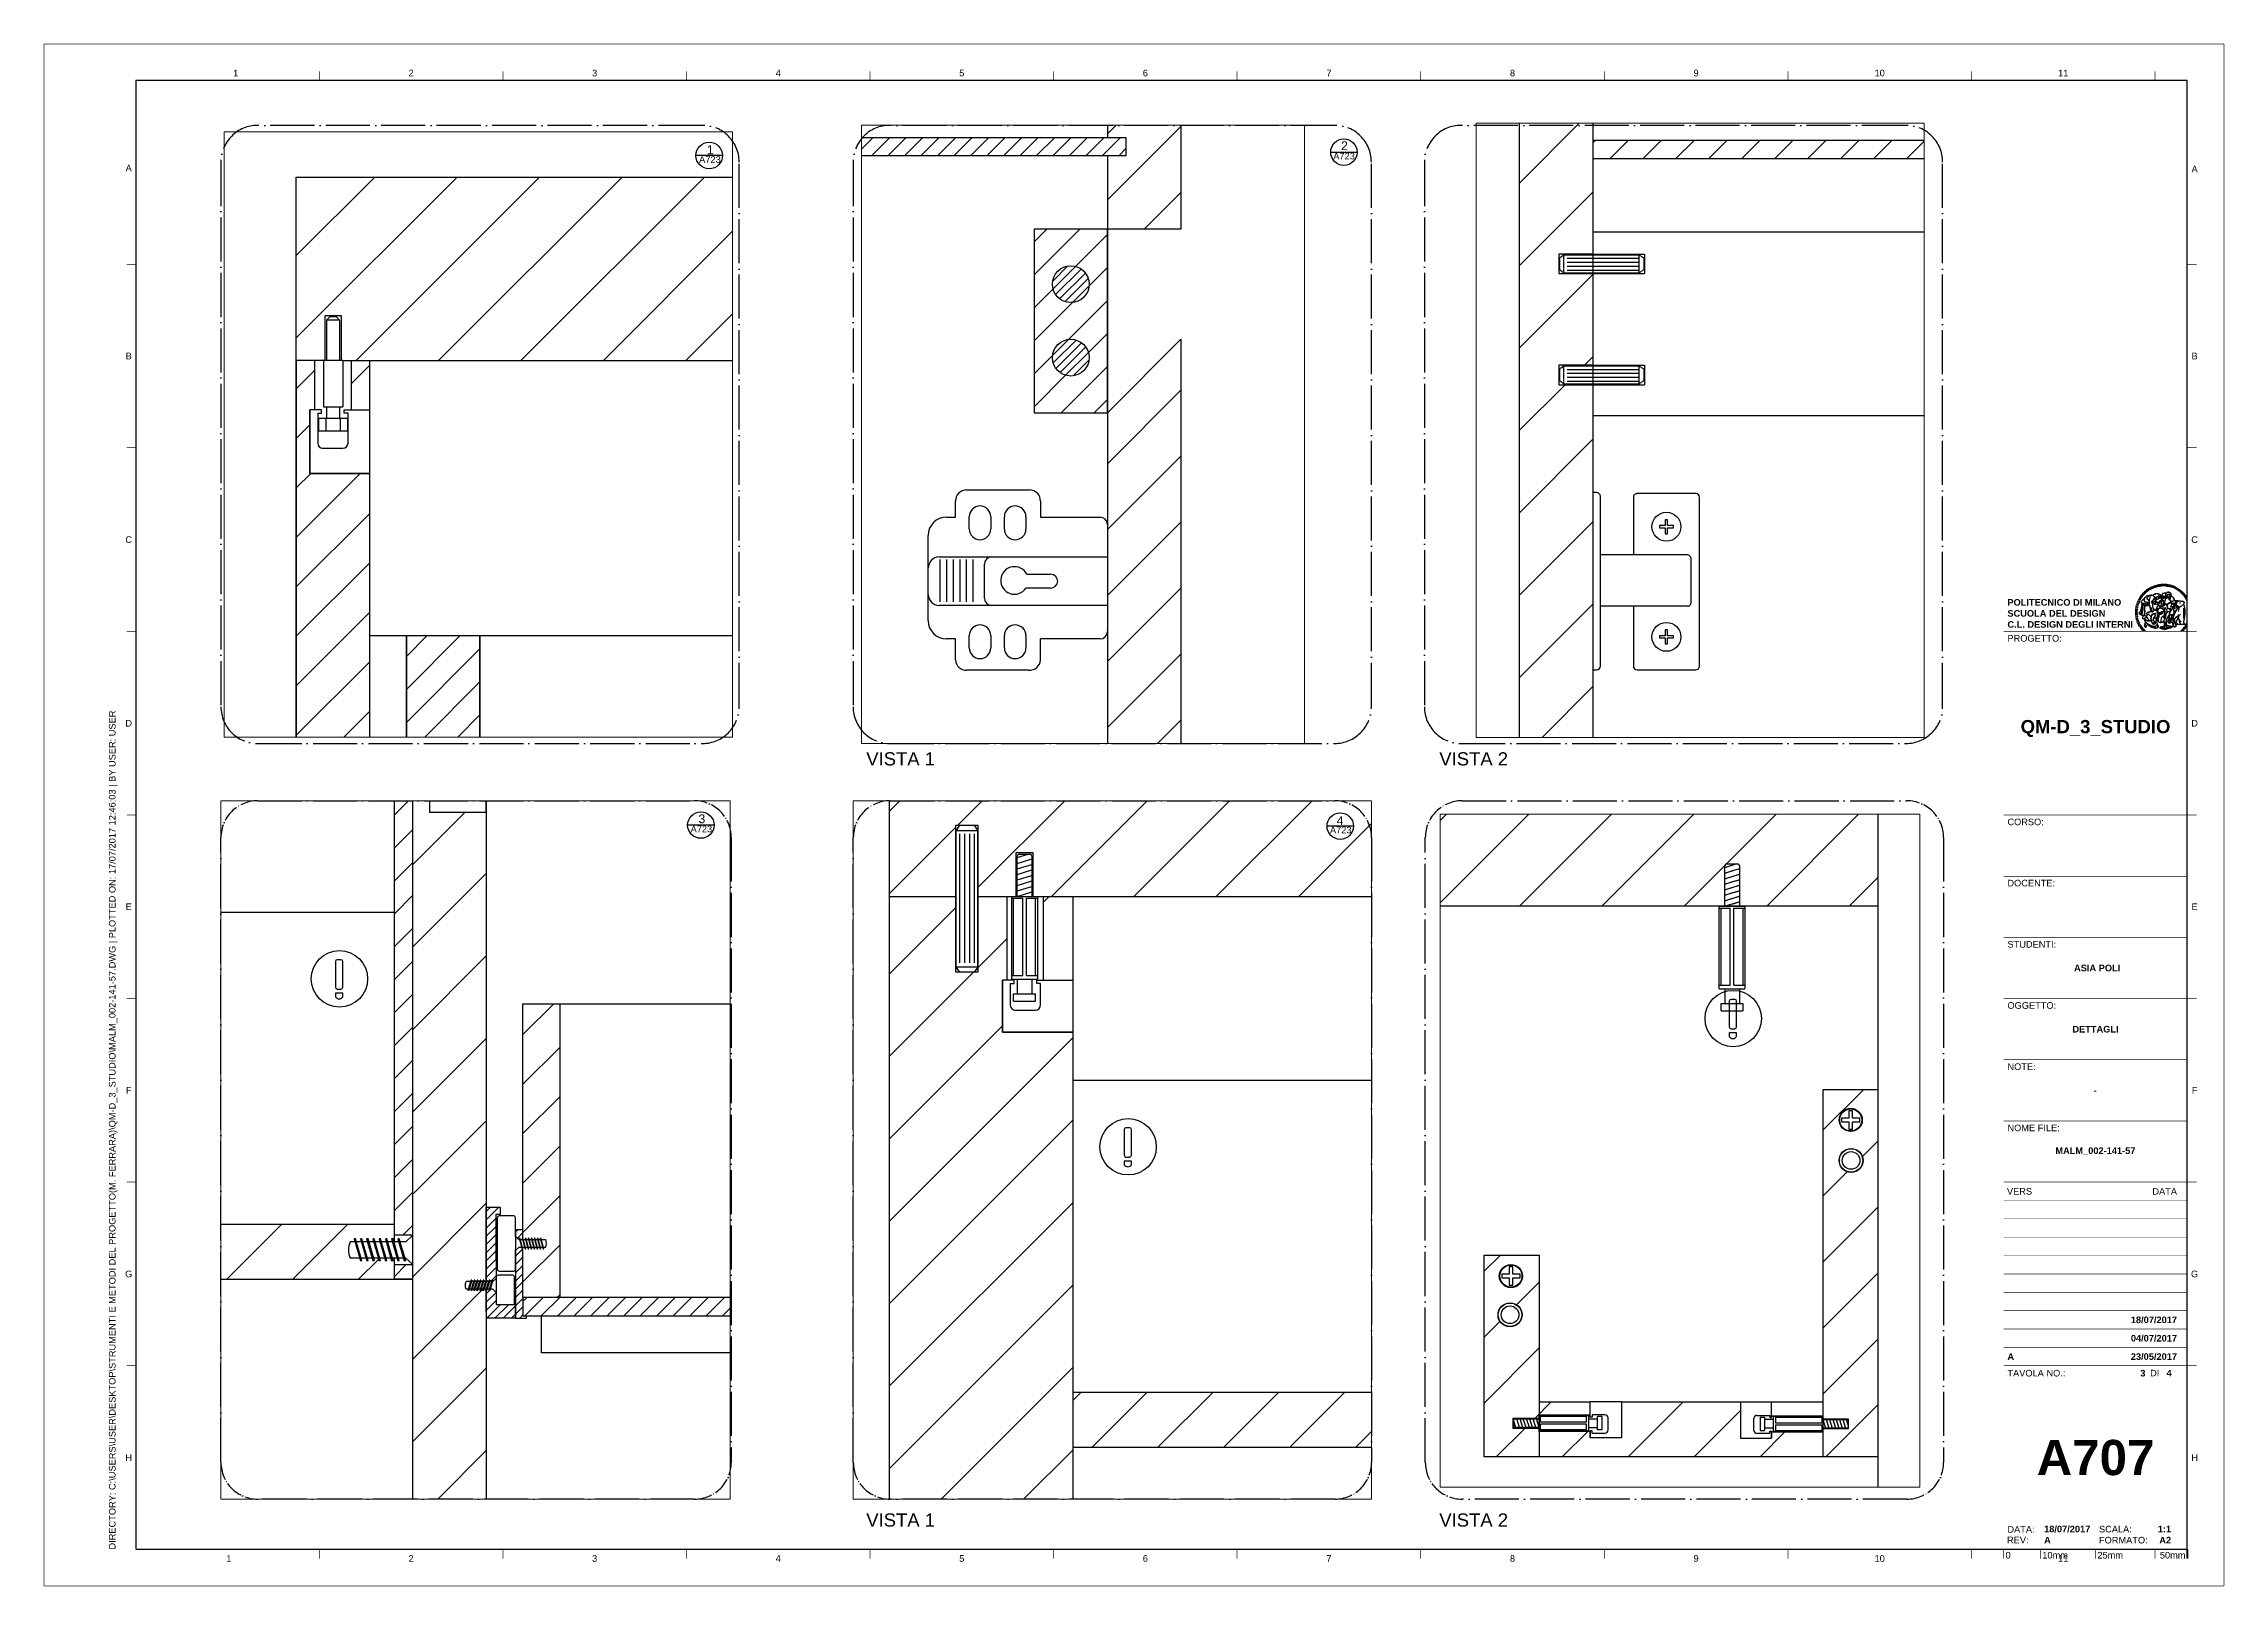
# Paper-space layout 'Layout4-A000' of a CAD drawing. Header units: millimetres. Extents: x -3 to 591, y -3 to 417.
# The model-space entities are those that its viewports show. They can reach past a viewport. Long polylines and large blocks are cut down to what shows.
import ezdxf
from ezdxf.enums import TextEntityAlignment as Align

# ---------------------------------------------------------------- set-up
doc = ezdxf.new("R2010")
doc.units = ezdxf.units.MM
doc.set_wipeout_variables(frame=1)
doc.linetypes.add('ACAD_ISO02W100', pattern=[15, 12, -3])
doc.linetypes.add('ACAD_ISO04W100', pattern=[30, 24, -3, 0, -3])
for name, color, linetype in [('A-SECT-LINE', 5, 'Continuous'), ('A-SECTION', 254, 'Continuous'), ('A-SECTION-1', 253, 'Continuous'), ('A-SECTION-2', 252, 'Continuous'), ('DETAILS', 2, 'Continuous'), ('G-ANNO-LOGO', 3, 'Continuous'), ('G-ANNO-SIMBOLS', 4, 'Continuous'), ('G-ANNO-TEXT', 3, 'Continuous'), ('G-ANNO-TTLB', 3, 'Continuous'), ('LINE', 4, 'ACAD_ISO02W100')]:
    doc.layers.add(name, color=color, linetype=linetype)
doc.layers.add('G-ANNO-NPLT', color=210, linetype='Continuous', plot=False)
doc.styles.add('ARIAL', font='arial.ttf')
doc.styles.add('ARIAL-BOLD', font='')
doc.styles.add('E-ARIAL', font='arial.ttf')
doc.styles.get('ARIAL-BOLD').set_extended_font_data('Arial', bold=True)
pattern_1 = [(45, (518.6571, 108.0265), (-0.8980256, 0.8980256), [])]
pattern_2 = [(45, (976.7483, -684.1922), (-1.122532, 1.122532), [])]
pattern_3 = [(45, (976.74832, -684.19219), (-0.112253202, 0.112253202), [])]

psp = doc.layouts.new('Layout4-A000')

# ---------------------------------------------------------------- texts
at = {"layer": 'G-ANNO-SIMBOLS', "attachment_point": 1}
for s, width, insert, char_height in [('{\\fArial|b0|i0|c0|p34;A723}', 1.7051, (175.28, 386.33), 1.815), ('{\\fArial|b0|i0|c0|p34;1}', 2.974, (177.41, 389.3), 2.42), ('{\\fArial|b0|i0|c0|p34;A723}', 1.7051, (348.02, 387.27), 1.8), ('{\\fArial|b0|i0|c0|p34;A723}', 1.7051, (172.98, 204.01), 1.8), ('{\\fArial|b0|i0|c0|p34;A723}', 1.7051, (347.12, 203.73), 1.8)]:
    psp.add_mtext_dynamic_manual_height_columns(s, width=width, gutter_width=12.5, heights=[0], dxfattribs=dict(at, insert=insert, char_height=char_height))
at = {"layer": 'G-ANNO-SIMBOLS', "char_height": 2.4, "attachment_point": 1, "style": 'ARIAL'}
for s, width, insert in [('2', 2.7408, (350.14, 390.4)), ('3', 2.5846, (175.11, 207.09)), ('4', 2.2213, (348.94, 206.56))]:
    psp.add_mtext_dynamic_manual_height_columns(s, width=width, gutter_width=2.5, heights=[0], dxfattribs=dict(at, insert=insert))
at = {"layer": 'G-ANNO-SIMBOLS', "ltscale": 0.2, "char_height": 3.6, "attachment_point": 1, "style": 'ARIAL'}
for s, insert in [('VISTA 1', (220.82, 224.01)), ('VISTA 2', (376.9, 224.01)), ('VISTA 1', (220.82, 16.7)), ('VISTA 2', (376.9, 16.7))]:
    psp.add_mtext_dynamic_manual_height_columns(s, width=39.9522, gutter_width=2.5, heights=[0], dxfattribs=dict(at, insert=insert))

msp = doc.modelspace()

# ---------------------------------------------------------------- blocks, each defined once
blk = doc.blocks.new('A1_GRID_LAYOUT')
at = {"layer": 'G-ANNO-NPLT', "const_width": 0.18}
for points in [[(593.8, 420), (0, 420)], [(0, 0), (0, 420)], [(593.8, 0), (593.8, 420)], [(593.8, 0), (0, 0)]]:
    blk.add_lwpolyline(points, dxfattribs=at)
at = {"layer": 'G-ANNO-TTLB'}
for p, q in [((25, 410), (25, 10)), ((583.8, 410), (25, 410)), ((583.8, 10), (583.8, 410)), ((25, 10), (583.8, 10))]:
    blk.add_line(p, q, dxfattribs=at)
at = {"layer": 'G-ANNO-TTLB', "const_width": 0.18, "flags": 128}
for points in [[(75, 412.5), (75, 410)], [(125, 412.5), (125, 410)], [(175, 412.5), (175, 410)], [(225, 412.5), (225, 410)], [(275, 412.5), (275, 410)], [(325, 412.5), (325, 410)], [(375, 412.5), (375, 410)], [(425, 412.5), (425, 410)], [(475, 412.5), (475, 410)], [(525, 412.5), (525, 410)], [(575, 412.5), (575, 410)], [(25, 360), (22.5, 360)], [(586.3, 360), (583.8, 360)], [(25, 310), (22.5, 310)], [(586.3, 310), (583.8, 310)], [(25, 260), (22.5, 260)], [(586.3, 260), (583.8, 260)], [(25, 210), (22.5, 210)], [(586.3, 210), (583.8, 210)], [(25, 160), (22.5, 160)], [(586.3, 160), (583.8, 160)], [(25, 110), (22.5, 110)], [(586.3, 110), (583.8, 110)], [(25, 60), (22.5, 60)], [(586.3, 60), (583.8, 60)], [(75, 10), (75, 7.5)], [(125, 10), (125, 7.5)], [(175, 10), (175, 7.5)], [(225, 10), (225, 7.5)], [(275, 10), (275, 7.5)], [(325, 10), (325, 7.5)], [(375, 10), (375, 7.5)], [(425, 10), (425, 7.5)], [(475, 10), (475, 7.5)], [(525, 10), (525, 7.5)], [(575, 10), (575, 7.5)]]:
    blk.add_lwpolyline(points, dxfattribs=at)
at = {"layer": 'G-ANNO-TEXT', "style": 'ARIAL'}
for s, p in [('1', (52.24, 412.07)), ('2', (100, 412.07)), ('3', (150, 412.07)), ('4', (200, 412.07)), ('5', (250, 412.07)), ('6', (300, 412.07)), ('7', (350, 412.07)), ('8', (400, 412.07)), ('9', (450, 412.07)), ('10', (500, 412.07)), ('11', (550, 412.07)), ('A', (23.09, 386.18)), ('A', (585.78, 385.92)), ('B', (23.09, 335)), ('B', (585.78, 335)), ('C', (23.09, 285)), ('C', (585.78, 285)), ('D', (23.09, 235)), ('D', (585.78, 235)), ('E', (23.09, 185)), ('E', (585.78, 185)), ('F', (23.09, 135)), ('F', (585.78, 135)), ('G', (23.09, 85)), ('G', (585.78, 85)), ('H', (23.09, 35)), ('H', (585.78, 35)), ('1', (50.38, 7.51)), ('2', (100, 7.51)), ('3', (150, 7.51)), ('4', (200, 7.51)), ('5', (250, 7.51)), ('6', (300, 7.51)), ('7', (350, 7.51)), ('8', (400, 7.51)), ('9', (450, 7.51)), ('10', (500, 7.51)), ('11', (550, 7.51))]:
    blk.add_text(s, height=1.8, dxfattribs=at).set_placement(p, align=Align.MIDDLE_CENTER)
at = {"layer": 'G-ANNO-TEXT', "insert": (17.7, 9.95), "char_height": 1.8, "attachment_point": 1, "rotation": 90, "style": 'ARIAL'}
blk.add_mtext_dynamic_manual_height_columns('DIRECTORY: C:\\\\USERS\\\\USER\\\\DESKTOP\\\\STRUMENTI E METODI DEL PROGETTO(M. FERRARA)\\\\QM-D_3_STUDIO\\\\MALM_002-141-57.DWG | PLOTTED ON: 17/07/2017 12:46:03 | BY USER: USER', width=412.209, gutter_width=9, heights=[0], dxfattribs=at)
blk = doc.blocks.new('logoPolimi')
for p, q in [((-1.49, 1.84), (-1.36, 1.68)), ((-1.41, 1.91), (-1.28, 1.74)), ((-1.32, 1.97), (-1.2, 1.8)), ((-1.22, 2.03), (-1.11, 1.85)), ((-1.13, 2.09), (-1.03, 1.9)), ((-1.03, 2.14), (-0.94, 1.95)), ((-0.93, 2.18), (-0.84, 1.99)), ((-0.83, 2.22), (-0.75, 2.03)), ((-0.72, 2.26), (-0.66, 2.06)), ((-0.61, 2.29), (-0.56, 2.09)), ((-0.51, 2.32), (-0.46, 2.11)), ((-0.4, 2.34), (-0.36, 2.13)), ((-0.29, 2.35), (-0.26, 2.14)), ((-0.18, 2.36), (-0.16, 2.15)), ((-0.07, 2.37), (-0.06, 2.16)), ((0.04, 2.37), (0.04, 2.16)), ((0.15, 2.36), (0.14, 2.16)), ((0.26, 2.36), (0.24, 2.15)), ((0.37, 2.34), (0.34, 2.13)), ((0.48, 2.32), (0.44, 2.12)), ((0.59, 2.3), (0.54, 2.09)), ((0.69, 2.27), (0.63, 2.07)), ((0.8, 2.23), (0.73, 2.03)), ((0.9, 2.19), (0.82, 2)), ((1, 2.15), (0.91, 1.96)), ((1.1, 2.1), (1, 1.91)), ((1.2, 2.04), (1.09, 1.86)), ((1.29, 1.99), (1.18, 1.81)), ((1.38, 1.92), (1.26, 1.75)), ((1.47, 1.86), (1.34, 1.69)), ((-2.37, 0.12), (-2.16, 0.11)), ((-2.37, 0.01), (-2.16, 0.01)), ((-2.36, 0.23), (-2.15, 0.21)), ((-2.35, 0.34), (-2.14, 0.31)), ((-2.33, 0.45), (-2.12, 0.41)), ((-2.3, 0.55), (-2.1, 0.51)), ((-2.28, 0.66), (-2.07, 0.6)), ((-2.24, 0.77), (-2.04, 0.7)), ((-2.2, 0.87), (-2.01, 0.79)), ((-2.16, 0.97), (-1.97, 0.89)), ((-2.11, 1.07), (-1.93, 0.98)), ((-2.06, 1.17), (-1.88, 1.07)), ((-2.01, 1.26), (-1.83, 1.15)), ((-1.94, 1.36), (-1.77, 1.24)), ((-1.88, 1.45), (-1.71, 1.32)), ((-1.84, 0.03), (-1.82, 0.35)), ((-1.81, 1.53), (-1.65, 1.4)), ((-1.74, 1.61), (-1.58, 1.47)), ((-1.73, 0.59), (-1.73, 0.59)), ((-1.73, 0.59), (-1.73, 0.59)), ((-1.66, 1.69), (-1.51, 1.54)), ((-1.65, 0.57), (-1.65, 0.57)), ((-1.59, 1.12), (-1.59, 1.12)), ((-1.58, 1.77), (-1.44, 1.61)), ((-1.51, 0.55), (-1.51, 0.55)), ((-1.51, 0.55), (-1.51, 0.55)), ((-1.31, 0.79), (-1.21, 0.75)), ((-1.21, 0.75), (-1.31, 0.79)), ((-1.21, 0.75), (-1.31, 0.79)), ((-1.21, 0.75), (-1.21, 0.75)), ((-1.21, 0.75), (-1.21, 0.75)), ((-1.19, 0.76), (-1.19, 0.76)), ((-1.19, 0.76), (-1.19, 0.76)), ((-1.17, 0.99), (-1.18, 0.99)), ((-1.18, 0.99), (-1.17, 0.99)), ((-1.16, 0.57), (-1.16, 0.57)), ((-1.16, 0.57), (-1.16, 0.57)), ((-1.1, 0.01), (-0.99, 0.06)), ((-0.99, 0.06), (-1.1, 0.01)), ((-0.99, 0.06), (-1.1, 0.01)), ((-0.99, 0.06), (-0.99, 0.06)), ((-0.99, 0.06), (-0.99, 0.06)), ((-0.97, 0.79), (-0.98, 0.79)), ((-0.89, 0.84), (-0.97, 0.79)), ((-0.97, 0.79), (-0.89, 0.84)), ((-0.96, 1.41), (-0.96, 1.41)), ((-0.96, 1.41), (-0.96, 1.41)), ((-0.89, 0.84), (-0.82, 0.87)), ((-0.82, 0.87), (-0.89, 0.84)), ((-0.89, 0.84), (-0.82, 0.87)), ((-0.88, 0.83), (-0.89, 0.84)), ((-0.85, 1.39), (-0.85, 1.39)), ((-0.85, 1.39), (-0.85, 1.39)), ((-0.84, 0.14), (-0.84, 0.14)), ((-0.77, 1.08), (-0.78, 1.08)), ((-0.78, 1.08), (-0.77, 1.08)), ((-0.61, 1.12), (-0.77, 1.08)), ((-0.77, 1.08), (-0.61, 1.12)), ((-0.77, 1.08), (-0.61, 1.12)), ((-0.75, 1.3), (-0.76, 1.29)), ((-0.76, 1.29), (-0.75, 1.3)), ((-0.65, 0.99), (-0.7, 0.96)), ((-0.69, 0.18), (-0.68, 0.18)), ((-0.66, 0.93), (-0.66, 0.93)), ((-0.66, 0.93), (-0.64, 0.93)), ((-0.66, 0.93), (-0.66, 0.93)), ((-0.66, 0.93), (-0.66, 0.93)), ((-0.63, 1.01), (-0.63, 1.01)), ((-0.63, 1.01), (-0.62, 1.01)), ((-0.63, 0.66), (-0.63, 0.66)), ((-0.6, 1.12), (-0.61, 1.12)), ((-0.61, 1.12), (-0.6, 1.12)), ((-0.61, 1.12), (-0.6, 1.12)), ((-0.61, 0.86), (-0.57, 0.85)), ((-0.57, 0.85), (-0.61, 0.86)), ((-0.61, 0.86), (-0.57, 0.85)), ((-0.53, 1.08), (-0.6, 1.12)), ((-0.6, 1.12), (-0.6, 1.11)), ((-0.6, 1.12), (-0.53, 1.08)), ((-0.57, 0.8), (-0.59, 0.8)), ((-0.57, 0.85), (-0.53, 0.84)), ((-0.57, 0.85), (-0.57, 0.85)), ((-0.57, 0.85), (-0.57, 0.85)), ((-0.57, 0.85), (-0.53, 0.84)), ((-0.56, 0.29), (-0.49, 0.48)), ((-0.56, 0.14), (-0.56, 0.29)), ((-0.5, 0.11), (-0.56, 0.14)), ((-0.53, 0.84), (-0.51, 0.84)), ((-0.53, 0.84), (-0.51, 0.84)), ((-0.53, 0.84), (-0.53, 0.84)), ((-0.51, 0.11), (-0.51, 0.11)), ((-0.51, 0.11), (-0.51, 0.11)), ((-0.34, 0.33), (-0.5, 0.11)), ((-0.49, 0.48), (-0.41, 0.55)), ((-0.42, 0.8), (-0.47, 0.79)), ((-0.42, 0.8), (-0.47, 0.79)), ((-0.47, 0.79), (-0.45, 0.76)), ((-0.47, 0.79), (-0.45, 0.76)), ((-0.45, 1.14), (-0.42, 1.11)), ((-0.42, 1.26), (-0.36, 1.22)), ((-0.41, 0.55), (-0.34, 0.49)), ((-0.4, 1.37), (-0.38, 1.38)), ((-0.39, 1.37), (-0.4, 1.37)), ((-0.35, 1.33), (-0.4, 1.37)), ((-0.39, 1.24), (-0.4, 1.23)), ((-0.38, 1.14), (-0.38, 1.14)), ((-0.34, 0.49), (-0.09, 0.48)), ((-0.16, 0.32), (-0.34, 0.33)), ((-0.14, 0.32), (-0.31, 0.34)), ((-0.28, 1.3), (-0.29, 1.3)), ((-0.28, 1.3), (-0.28, 1.3)), ((-0.16, 1.24), (-0.16, 1.25)), ((-0.16, 1.25), (-0.16, 1.25)), ((-0.16, 0.49), (-0.14, 0.64)), ((-0.06, 0.27), (-0.16, 0.32)), ((-0.1, 0.88), (-0.09, 0.87)), ((-0.08, 1.37), (-0.08, 1.38)), ((-0.08, 1.23), (-0.05, 1.21)), ((-0.05, 1.21), (-0.08, 1.23)), ((-0.08, 1.23), (-0.05, 1.21)), ((-0.03, 0.26), (-0.06, 0.27)), ((-0.05, 1.21), (-0.04, 1.21)), ((-0.04, 1.21), (-0.05, 1.21)), ((-0.04, 1.21), (-0.04, 1.21)), ((-0.04, 1.21), (-0.04, 1.21)), ((-0.04, 0.48), (-0.03, 0.26)), ((0.03, 1.15), (0.03, 1.15)), ((0.03, 0.66), (0.03, 0.67)), ((0.07, 0.58), (0.07, 0.57)), ((0.1, 1.18), (0.1, 1.18)), ((0.1, 0.84), (0.1, 0.84)), ((0.13, 1.32), (0.17, 1.19)), ((0.14, 0.71), (0.34, 0.65)), ((0.31, 0.56), (0.17, 0.63)), ((0.27, 1.61), (0.27, 1.61)), ((0.27, 1.61), (0.27, 1.61)), ((0.27, 1.61), (0.27, 1.61)), ((0.29, 1.29), (0.29, 1.29)), ((0.29, 1.29), (0.29, 1.29)), ((0.29, 1.29), (0.29, 1.29)), ((0.29, 1.29), (0.29, 1.29)), ((0.33, 0.49), (0.34, 0.49)), ((0.33, 0.03), (0.35, 0.03)), ((0.33, 0.03), (0.35, 0.03)), ((0.34, 0.65), (0.34, 0.64)), ((0.35, 0.03), (0.57, 0.06)), ((0.35, 0.03), (0.57, 0.06)), ((0.35, 0.03), (0.35, 0.03)), ((0.35, 0.03), (0.35, 0.03)), ((0.38, 1.36), (0.37, 1.35)), ((0.38, 0.34), (0.37, 0.34)), ((0.38, 0.34), (0.38, 0.34)), ((0.43, 0.67), (0.39, 0.64)), ((0.49, 1.05), (0.51, 1.13)), ((0.51, 1.13), (0.49, 1.05)), ((0.49, 1.05), (0.51, 1.13)), ((0.51, 1.31), (0.5, 1.29)), ((0.51, 1.13), (0.52, 1.23)), ((0.52, 1.23), (0.51, 1.23)), ((0.51, 1.23), (0.52, 1.23)), ((0.52, 1.23), (0.51, 1.13)), ((0.51, 1.13), (0.52, 1.23)), ((0.52, 1.24), (0.6, 1.37)), ((0.52, 1.23), (0.6, 1.36)), ((0.6, 1.36), (0.52, 1.23)), ((0.52, 1.23), (0.52, 1.23)), ((0.52, 1.23), (0.52, 1.24)), ((0.52, 1.23), (0.52, 1.23)), ((0.55, 1.07), (0.53, 1.06)), ((0.53, 1.04), (0.53, 1.06)), ((0.53, 1.05), (0.53, 1.04)), ((0.54, 0.3), (0.63, 0.32)), ((0.54, -0.08), (0.61, 0.06)), ((0.61, 0.06), (0.54, -0.08)), ((0.54, -0.08), (0.61, 0.06)), ((0.56, 0.19), (0.59, 0.21)), ((0.57, 1.07), (0.57, 1.07)), ((0.57, 1.07), (0.57, 1.07)), ((0.57, 1.07), (0.57, 1.07)), ((0.57, 1.07), (0.57, 1.07)), ((0.57, 1.07), (0.57, 1.07)), ((0.57, 1.07), (0.57, 1.07)), ((0.57, 1.07), (0.57, 1.07)), ((0.58, 0.3), (0.59, 0.29)), ((0.59, 0.78), (0.59, 0.79)), ((0.59, 0.79), (0.59, 0.79)), ((0.59, 0.79), (0.59, 0.79)), ((0.59, 0.79), (0.59, 0.78)), ((0.61, 0.06), (0.6, 0.07)), ((0.6, 0.07), (0.61, 0.06)), ((0.61, 0.06), (0.61, 0.07)), ((0.62, 0.21), (0.65, 0.22)), ((0.64, 1.37), (0.65, 1.37)), ((0.69, 0.86), (0.68, 0.86)), ((0.68, 0.86), (0.69, 0.86)), ((0.68, 0.76), (0.68, 0.76)), ((0.76, 0.26), (0.76, 0.26)), ((0.82, 0.35), (0.84, 0.36)), ((0.82, 0.35), (0.82, 0.35)), ((0.84, 0.36), (0.84, 0.37)), ((0.85, 0.34), (1.05, 0.35)), ((0.93, 1.05), (0.93, 1.05)), ((0.93, 1.05), (0.93, 1.05)), ((0.93, 1.05), (0.93, 1.04)), ((0.93, 1.05), (0.93, 1.05)), ((0.97, 0.66), (0.96, 0.66)), ((1.01, 0.97), (0.98, 0.96)), ((1.17, 0.96), (1.17, 0.95)), ((1.17, 0.95), (1.17, 0.95)), ((1.34, 0.37), (1.26, 0.04)), ((1.27, 0.37), (1.27, 0.38)), ((1.28, 0.95), (1.28, 0.95)), ((1.37, 0.73), (1.46, 0.81)), ((1.41, 0.4), (1.41, 0.41)), ((1.56, 1.79), (1.42, 1.63)), ((1.64, 1.71), (1.49, 1.56)), ((1.49, 0.9), (1.57, 0.92)), ((1.72, 1.63), (1.56, 1.49)), ((1.67, 0.6), (1.57, 0.53)), ((1.79, 1.55), (1.63, 1.41)), ((1.86, 1.47), (1.7, 1.34)), ((1.93, 1.38), (1.76, 1.26)), ((1.99, 1.29), (1.81, 1.17)), ((2.05, 1.19), (1.87, 1.09)), ((2.1, 1.1), (1.92, 1)), ((2.15, 1), (1.96, 0.91)), ((2.19, 0.9), (2, 0.82)), ((2.23, 0.79), (2.04, 0.72)), ((2.27, 0.69), (2.07, 0.63)), ((2.3, 0.58), (2.09, 0.53)), ((2.32, 0.47), (2.12, 0.43)), ((2.34, 0.37), (2.13, 0.33)), ((2.36, 0.26), (2.15, 0.23)), ((2.37, 0.15), (2.16, 0.13)), ((2.37, 0.04), (2.16, 0.03)), ((-2.37, -0.1), (-2.16, -0.09)), ((-2.36, -0.21), (-2.15, -0.19)), ((-2.35, -0.32), (-2.14, -0.29)), ((-2.33, -0.43), (-2.12, -0.39)), ((-2.31, -0.54), (-2.1, -0.49)), ((-2.28, -0.65), (-2.08, -0.59)), ((-2.25, -0.75), (-2.05, -0.69)), ((-2.21, -0.86), (-2.02, -0.78)), ((-2.17, -0.96), (-1.98, -0.87)), ((-2.12, -1.06), (-1.93, -0.96)), ((-2.07, -1.16), (-1.89, -1.05)), ((-2.04, -0.15), (-1.97, -0.2)), ((-2.01, -1.25), (-1.84, -1.14)), ((-1.95, -1.34), (-1.78, -1.22)), ((-1.89, -1.43), (-1.72, -1.31)), ((-1.82, -1.52), (-1.66, -1.38)), ((-1.75, -1.6), (-1.59, -1.46)), ((-1.67, -1.68), (-1.52, -1.53)), ((-1.58, -0.12), (-1.6, -0.18)), ((-1.6, -0.18), (-1.58, -0.28)), ((-1.57, -0.54), (-1.59, -0.54)), ((-1.59, -0.54), (-1.59, -0.54)), ((-1.59, -1.76), (-1.45, -1.6)), ((-1.56, -0.32), (-1.56, -0.31)), ((-1.56, -0.31), (-1.56, -0.31)), ((-1.53, -0.65), (-1.53, -0.65)), ((-1.53, -0.65), (-1.53, -0.65)), ((-1.51, -1.83), (-1.37, -1.67)), ((-1.48, -0.86), (-1.48, -0.85)), ((-1.42, -0.37), (-1.42, -0.37)), ((-1.42, -1.9), (-1.29, -1.73)), ((-1.38, -0.46), (-1.38, -0.46)), ((-1.33, -1.96), (-1.21, -1.79)), ((-1.31, -0.24), (-1.31, -0.23)), ((-1.31, -0.23), (-1.31, -0.24)), ((-1.23, -0.19), (-1.23, -0.19)), ((-1.23, -0.19), (-1.23, -0.19)), ((-1.23, -0.19), (-1.23, -0.19)), ((-1.23, -0.19), (-1.23, -0.19)), ((-1.01, -0.39), (-1.02, -0.39)), ((-1.02, -0.39), (-1.01, -0.39)), ((-1.02, -0.7), (-1.02, -0.7)), ((-1.02, -0.7), (-1.02, -0.7)), ((-1.02, -0.7), (-1.02, -0.7)), ((-0.79, -0.51), (-0.83, -0.58)), ((-0.83, -0.58), (-0.79, -0.51)), ((-0.83, -0.58), (-0.79, -0.51)), ((-0.78, -1.05), (-0.83, -0.94)), ((-0.83, -0.94), (-0.78, -1.05)), ((-0.83, -0.94), (-0.83, -0.94)), ((-0.83, -0.94), (-0.78, -1.05)), ((-0.82, -1.23), (-0.82, -1.23)), ((-0.82, -1.23), (-0.77, -1.23)), ((-0.77, -1.23), (-0.82, -1.23)), ((-0.82, -1.23), (-0.82, -1.23)), ((-0.77, -1.23), (-0.82, -1.23)), ((-0.75, -0.96), (-0.8, -0.89)), ((-0.8, -0.89), (-0.79, -0.92)), ((-0.79, -0.92), (-0.8, -0.89)), ((-0.8, -0.89), (-0.75, -0.96)), ((-0.79, -0.92), (-0.8, -0.89)), ((-0.8, -0.89), (-0.8, -0.89)), ((-0.8, -0.89), (-0.75, -0.96)), ((-0.79, -0.92), (-0.78, -0.95)), ((-0.78, -0.95), (-0.79, -0.92)), ((-0.78, -0.95), (-0.79, -0.92)), ((-0.77, -0.49), (-0.78, -0.48)), ((-0.78, -0.48), (-0.77, -0.49)), ((-0.78, -0.95), (-0.76, -1)), ((-0.76, -1), (-0.78, -0.95)), ((-0.76, -1), (-0.78, -0.95)), ((-0.71, -0.89), (-0.75, -0.87)), ((-0.75, -0.87), (-0.71, -0.89)), ((-0.75, -0.87), (-0.71, -0.89)), ((-0.72, -1.01), (-0.75, -0.96)), ((-0.75, -0.96), (-0.72, -1.01)), ((-0.75, -0.96), (-0.72, -1.01)), ((-0.64, -0.93), (-0.71, -0.89)), ((-0.71, -0.89), (-0.64, -0.93)), ((-0.71, -0.89), (-0.64, -0.93)), ((-0.66, -0.53), (-0.66, -0.53)), ((-0.66, -0.53), (-0.66, -0.53)), ((-0.66, -0.53), (-0.66, -0.53)), ((-0.39, -0.81), (-0.51, -0.69)), ((-0.51, -1.04), (-0.5, -1.04)), ((-0.48, -0.42), (-0.48, -0.42)), ((-0.48, -0.42), (-0.48, -0.42)), ((-0.48, -0.42), (-0.48, -0.42)), ((-0.41, -0.51), (-0.41, -0.51)), ((-0.38, -0.05), (-0.39, -0.12)), ((-0.39, -0.12), (-0.37, -0.1)), ((-0.35, -0.14), (-0.37, -0.08)), ((-0.37, -0.09), (-0.37, -0.09)), ((-0.33, -0.12), (-0.35, -0.14)), ((-0.32, -0.14), (-0.35, -0.14)), ((-0.35, -0.18), (-0.34, -0.22)), ((-0.34, -0.08), (-0.29, -0.16)), ((-0.34, -0.22), (-0.34, -0.22)), ((-0.27, -0.17), (-0.32, -0.14)), ((-0.25, -0.91), (-0.26, -0.9)), ((-0.26, -1.29), (0.1, -1.2)), ((0.1, -1.2), (-0.26, -1.29)), ((0.08, -1.4), (-0.26, -1.29)), ((-0.26, -1.29), (0.08, -1.4)), ((-0.26, -1.38), (-0.26, -1.29)), ((-0.26, -1.29), (-0.26, -1.29)), ((-0.26, -1.29), (-0.26, -1.38)), ((-0.26, -1.29), (0.08, -1.4)), ((-0.26, -1.29), (-0.26, -1.29)), ((0.08, -1.49), (-0.26, -1.38)), ((-0.26, -1.38), (0.09, -1.49)), ((-0.14, -0.15), (-0.16, -0.13)), ((-0.11, -0.04), (-0.12, -0.05)), ((-0.04, -0.41), (-0.01, -0.44)), ((-0.01, -0.44), (-0.04, -0.41)), ((-0.04, -0.41), (-0.01, -0.44)), ((0.07, -0.84), (0.07, -0.84)), ((0.07, -0.84), (0.07, -0.84)), ((0.1, -1.2), (0.08, -1.32)), ((0.08, -1.32), (0.13, -1.2)), ((0.08, -1.4), (0.72, -1.22)), ((0.72, -1.22), (0.08, -1.4)), ((0.08, -1.4), (0.72, -1.22)), ((0.72, -1.31), (0.08, -1.49)), ((0.08, -1.44), (0.08, -1.4)), ((0.08, -1.4), (0.08, -1.44)), ((0.08, -1.4), (0.08, -1.49)), ((0.08, -1.49), (0.08, -1.44)), ((0.08, -1.44), (0.08, -1.44)), ((0.08, -1.44), (0.08, -1.45)), ((0.08, -1.45), (0.08, -1.46)), ((0.08, -1.46), (0.08, -1.49)), ((0.1, -1.01), (0.09, -0.86)), ((0.1, -1.01), (0.09, -0.86)), ((0.09, -1.49), (0.72, -1.31)), ((0.1, -1.2), (0.12, -1.04)), ((0.12, -1.04), (0.1, -1.2)), ((0.13, -1.2), (0.1, -1.2)), ((0.1, -1.2), (0.13, -1.2)), ((0.13, -1.2), (0.1, -1.2)), ((0.1, -1.2), (0.1, -1.2)), ((0.11, -0.44), (0.11, -0.44)), ((0.11, -0.44), (0.11, -0.44)), ((0.12, -0.21), (0.12, -0.21)), ((0.12, -0.21), (0.12, -0.21)), ((0.12, -0.21), (0.12, -0.21)), ((0.12, -0.21), (0.12, -0.21)), ((0.12, -0.21), (0.12, -0.21)), ((0.12, -0.21), (0.12, -0.21)), ((0.12, -0.21), (0.12, -0.21)), ((0.12, -0.21), (0.12, -0.21)), ((0.12, -0.21), (0.12, -0.21)), ((0.12, -0.21), (0.12, -0.21)), ((0.12, -0.21), (0.12, -0.21)), ((0.12, -0.21), (0.12, -0.21)), ((0.12, -0.21), (0.12, -0.21)), ((0.12, -0.56), (0.14, -0.53)), ((0.14, -0.53), (0.12, -0.56)), ((0.12, -0.56), (0.14, -0.53)), ((0.12, -1.04), (0.12, -1.04)), ((0.12, -1.04), (0.12, -1.04)), ((0.12, -1.04), (0.12, -1.04)), ((0.21, -0.99), (0.13, -1.2)), ((0.13, -1.2), (0.21, -0.99)), ((0.36, -1.14), (0.13, -1.2)), ((0.13, -1.2), (0.26, -1.17)), ((0.14, -0.53), (0.16, -0.49)), ((0.16, -0.49), (0.14, -0.53)), ((0.14, -0.53), (0.16, -0.49)), ((0.16, -0.49), (0.16, -0.49)), ((0.16, -0.49), (0.16, -0.49)), ((0.28, -1.19), (0.21, -0.99)), ((0.21, -0.99), (0.31, -1.27)), ((0.24, -0.17), (0.24, -0.16)), ((0.24, -0.16), (0.24, -0.17)), ((0.25, -0.84), (0.25, -0.88)), ((0.25, -0.88), (0.25, -0.84)), ((0.25, -0.88), (0.25, -0.84)), ((0.25, -0.88), (0.29, -1.17)), ((0.26, -0.88), (0.25, -0.88)), ((0.31, -1.27), (0.25, -0.88)), ((0.26, -1.17), (0.28, -1.16)), ((0.28, -1.16), (0.36, -1.14)), ((0.29, -1.17), (0.28, -1.19)), ((0.36, -1.14), (0.72, -1.22)), ((0.72, -1.22), (0.36, -1.14)), ((0.49, -0.31), (0.49, -0.31)), ((0.49, -0.31), (0.49, -0.31)), ((0.5, -0.27), (0.5, -0.27)), ((0.51, -0.27), (0.51, -0.27)), ((0.72, -0.81), (0.75, -0.89)), ((0.72, -1.22), (0.72, -1.31)), ((0.72, -1.31), (0.72, -1.22)), ((0.74, -0.23), (0.74, -0.23)), ((0.74, -0.23), (0.75, -0.24)), ((0.75, -0.23), (0.75, -0.23)), ((0.86, -0.25), (0.82, -0.34)), ((0.87, -0.22), (0.86, -0.23)), ((0.87, -0.22), (0.86, -0.25)), ((0.96, -0.58), (0.96, -0.57)), ((1.05, -1.05), (1.04, -1.05)), ((1.28, -2), (1.17, -1.82)), ((1.37, -1.93), (1.25, -1.76)), ((1.31, -0.27), (1.3, -0.26)), ((1.3, -0.26), (1.3, -0.26)), ((1.3, -0.26), (1.3, -0.26)), ((1.3, -0.26), (1.31, -0.27)), ((1.3, -0.26), (1.3, -0.26)), ((1.46, -1.87), (1.33, -1.7)), ((1.54, -1.8), (1.41, -1.64)), ((1.63, -1.72), (1.48, -1.57)), ((1.71, -1.65), (1.55, -1.5)), ((1.78, -1.57), (1.62, -1.43)), ((1.85, -1.48), (1.69, -1.35)), ((1.92, -1.39), (1.75, -1.27)), ((1.98, -1.3), (1.81, -1.19)), ((2.04, -1.21), (1.86, -1.1)), ((2.09, -1.11), (1.91, -1.01)), ((2.14, -1.01), (1.95, -0.92)), ((2.19, -0.91), (1.99, -0.83)), ((2.23, -0.81), (2.03, -0.74)), ((2.26, -0.7), (2.06, -0.64)), ((2.29, -0.6), (2.09, -0.55)), ((2.32, -0.49), (2.11, -0.45)), ((2.34, -0.38), (2.13, -0.35)), ((2.35, -0.27), (2.15, -0.25)), ((2.37, -0.08), (2.16, -0.07)), ((2.36, -0.16), (2.16, -0.15)), ((-1.24, -2.02), (-1.13, -1.84)), ((-1.14, -2.08), (-1.04, -1.89)), ((-1.04, -2.13), (-0.95, -1.94)), ((-0.94, -2.18), (-0.86, -1.98)), ((-0.84, -2.22), (-0.77, -2.02)), ((-0.74, -2.25), (-0.67, -2.05)), ((-0.63, -2.29), (-0.57, -2.08)), ((-0.52, -2.31), (-0.48, -2.11)), ((-0.42, -2.33), (-0.38, -2.13)), ((-0.31, -2.35), (-0.28, -2.14)), ((-0.2, -2.36), (-0.18, -2.15)), ((-0.09, -2.37), (-0.08, -2.16)), ((0.03, -2.37), (0.02, -2.16)), ((0.14, -2.37), (0.12, -2.16)), ((0.25, -2.36), (0.22, -2.15)), ((0.35, -2.34), (0.32, -2.14)), ((0.46, -2.32), (0.42, -2.12)), ((0.57, -2.3), (0.52, -2.1)), ((0.68, -2.27), (0.62, -2.07)), ((0.78, -2.24), (0.71, -2.04)), ((0.89, -2.2), (0.81, -2)), ((0.99, -2.15), (0.9, -1.96)), ((1.09, -2.11), (0.99, -1.92)), ((1.19, -2.05), (1.08, -1.87))]:
    blk.add_line(p, q)
for points in [[(-1.9, 0.12), (-1.94, 0.02), (-2.05, -0.09), (-2.05, -0.09)], [(-1.86, 0.38), (-1.86, 0.38), (-1.87, 0.19), (-1.9, 0.12)], [(-1.76, 0.6), (-1.76, 0.6), (-1.84, 0.57), (-1.86, 0.38)], [(-1.86, -0.04), (-1.84, 0.02), (-1.84, 0.03), (-1.84, 0.03)], [(-1.82, 0.78), (-1.83, 0.8), (-1.85, 0.86), (-1.83, 0.88)], [(-1.82, 0.78), (-1.83, 0.8), (-1.85, 0.86), (-1.83, 0.88)], [(-1.83, 0.88), (-1.81, 0.9), (-1.76, 0.96), (-1.76, 0.96)], [(-1.83, 0.88), (-1.81, 0.9), (-1.76, 0.96), (-1.76, 0.96)], [(-1.76, 0.6), (-1.83, 0.7), (-1.78, 0.74), (-1.78, 0.74)], [(-1.78, 0.74), (-1.79, 0.74), (-1.83, 0.7), (-1.76, 0.6)], [(-1.78, 0.74), (-1.8, 0.76), (-1.81, 0.78), (-1.82, 0.78)], [(-1.78, 0.74), (-1.8, 0.76), (-1.81, 0.78), (-1.82, 0.78)], [(-1.82, 0.35), (-1.81, 0.5), (-1.73, 0.59), (-1.73, 0.59)], [(-1.82, -0.19), (-1.73, -0.07), (-1.75, 0.14), (-1.75, 0.3)], [(-1.75, 0.33), (-1.75, 0.17), (-1.73, -0.05), (-1.8, -0.17)], [(-1.78, 0.74), (-1.75, 0.72), (-1.72, 0.69), (-1.68, 0.7)], [(-1.68, 0.7), (-1.72, 0.69), (-1.75, 0.72), (-1.78, 0.74)], [(-1.68, 0.7), (-1.72, 0.69), (-1.75, 0.72), (-1.78, 0.74)], [(-1.78, 0.74), (-1.78, 0.74), (-1.78, 0.74), (-1.78, 0.74)], [(-1.76, 0.96), (-1.68, 1.1), (-1.59, 1.12), (-1.59, 1.12)], [(-1.76, 0.96), (-1.68, 1.1), (-1.6, 1.12), (-1.6, 1.12)], [(-1.73, 0.59), (-1.74, 0.59), (-1.75, 0.6), (-1.76, 0.6)], [(-1.73, 0.59), (-1.74, 0.59), (-1.75, 0.6), (-1.76, 0.6)], [(-1.75, 0.3), (-1.76, 0.47), (-1.65, 0.57), (-1.65, 0.57)], [(-1.65, 0.57), (-1.65, 0.57), (-1.76, 0.5), (-1.75, 0.33)], [(-1.65, 0.57), (-1.68, 0.58), (-1.7, 0.58), (-1.73, 0.59)], [(-1.65, 0.57), (-1.68, 0.58), (-1.7, 0.58), (-1.73, 0.59)], [(-1.5, 0.71), (-1.53, 0.74), (-1.61, 0.71), (-1.68, 0.7)], [(-1.68, 0.7), (-1.61, 0.71), (-1.53, 0.73), (-1.5, 0.71)], [(-1.5, 0.71), (-1.53, 0.73), (-1.61, 0.71), (-1.68, 0.7)], [(-1.51, 0.55), (-1.56, 0.56), (-1.61, 0.56), (-1.65, 0.57)], [(-1.65, 0.57), (-1.61, 0.56), (-1.56, 0.56), (-1.51, 0.55)], [(-1.51, 0.55), (-1.56, 0.56), (-1.61, 0.56), (-1.65, 0.57)], [(-1.59, 1.12), (-1.6, 1.06), (-1.61, 0.99), (-1.61, 0.97)], [(-1.61, 0.97), (-1.61, 0.99), (-1.6, 1.06), (-1.59, 1.12)], [(-1.61, 0.97), (-1.61, 0.99), (-1.6, 1.06), (-1.59, 1.12)], [(-1.61, 0.97), (-1.61, 0.95), (-1.56, 0.88), (-1.54, 0.87)], [(-1.54, 0.87), (-1.56, 0.88), (-1.61, 0.95), (-1.61, 0.97)], [(-1.54, 0.87), (-1.56, 0.88), (-1.61, 0.96), (-1.61, 0.97)], [(-1.59, 1.12), (-1.59, 1.13), (-1.59, 1.15), (-1.58, 1.16)], [(-1.59, 1.12), (-1.59, 1.13), (-1.59, 1.15), (-1.58, 1.16)], [(-1.58, 1.16), (-1.57, 1.21), (-1.52, 1.23), (-1.49, 1.25)], [(-1.58, 1.16), (-1.57, 1.21), (-1.52, 1.23), (-1.49, 1.25)], [(-1.58, 0.36), (-1.58, 0.48), (-1.51, 0.55), (-1.51, 0.55)], [(-1.51, 0.55), (-1.51, 0.55), (-1.58, 0.48), (-1.58, 0.36)], [(-1.51, 0.55), (-1.51, 0.55), (-1.58, 0.48), (-1.58, 0.36)], [(-1.55, 0.04), (-1.55, 0.08), (-1.58, 0.25), (-1.58, 0.36)], [(-1.58, 0.36), (-1.58, 0.25), (-1.55, 0.08), (-1.55, 0.04)], [(-1.58, 0.36), (-1.58, 0.25), (-1.55, 0.08), (-1.55, 0.04)], [(-1.58, -0.12), (-1.57, -0.06), (-1.55, 0.02), (-1.55, 0.04)], [(-1.55, 0.04), (-1.55, 0.02), (-1.57, -0.06), (-1.58, -0.12)], [(-1.55, 0.04), (-1.55, 0.02), (-1.56, -0.04), (-1.57, -0.1)], [(-1.54, 0.87), (-1.52, 0.85), (-1.47, 0.83), (-1.44, 0.83)], [(-1.44, 0.83), (-1.47, 0.83), (-1.52, 0.85), (-1.54, 0.87)], [(-1.45, 0.83), (-1.47, 0.83), (-1.52, 0.85), (-1.54, 0.87)], [(-1.51, 0.55), (-1.33, 0.54), (-1.16, 0.57), (-1.16, 0.57)], [(-1.16, 0.57), (-1.16, 0.57), (-1.33, 0.54), (-1.51, 0.55)], [(-1.16, 0.57), (-1.16, 0.57), (-1.33, 0.54), (-1.51, 0.55)], [(-1.5, 0.71), (-1.46, 0.68), (-1.4, 0.62), (-1.33, 0.66)], [(-1.33, 0.66), (-1.4, 0.62), (-1.46, 0.68), (-1.5, 0.71)], [(-1.33, 0.66), (-1.4, 0.62), (-1.46, 0.68), (-1.5, 0.71)], [(-1.49, 1.25), (-1.46, 1.26), (-1.42, 1.33), (-1.39, 1.36)], [(-1.49, 1.25), (-1.46, 1.27), (-1.43, 1.34), (-1.39, 1.36)], [(-1.31, 0.79), (-1.33, 0.79), (-1.42, 0.83), (-1.45, 0.83)], [(-1.44, 0.83), (-1.42, 0.83), (-1.33, 0.79), (-1.31, 0.79)], [(-1.31, 0.79), (-1.33, 0.79), (-1.42, 0.83), (-1.44, 0.83)], [(-1.35, 1.1), (-1.4, 1.17), (-1.36, 1.23), (-1.29, 1.31)], [(-1.29, 1.31), (-1.36, 1.23), (-1.4, 1.17), (-1.35, 1.1)], [(-1.35, 1.1), (-1.4, 1.17), (-1.36, 1.23), (-1.29, 1.31)], [(-1.39, 1.36), (-1.35, 1.38), (-1.26, 1.4), (-1.19, 1.41)], [(-1.39, 1.36), (-1.35, 1.38), (-1.26, 1.4), (-1.19, 1.41)], [(-1.18, 0.99), (-1.24, 0.97), (-1.3, 1.03), (-1.35, 1.1)], [(-1.35, 1.1), (-1.3, 1.03), (-1.24, 0.97), (-1.18, 0.99)], [(-1.18, 1), (-1.24, 0.97), (-1.3, 1.03), (-1.35, 1.1)], [(-1.33, 0.66), (-1.28, 0.7), (-1.23, 0.73), (-1.21, 0.75)], [(-1.21, 0.75), (-1.23, 0.73), (-1.28, 0.7), (-1.33, 0.66)], [(-1.21, 0.75), (-1.23, 0.73), (-1.28, 0.7), (-1.33, 0.66)], [(-1.29, 1.31), (-1.22, 1.39), (-1.01, 1.41), (-0.96, 1.41)], [(-0.96, 1.41), (-1.01, 1.41), (-1.22, 1.39), (-1.29, 1.31)], [(-1.29, 1.31), (-1.22, 1.39), (-1.01, 1.41), (-0.96, 1.41)], [(-1.24, -0.02), (-1.21, -0.01), (-1.1, 0.01), (-1.1, 0.01)], [(-1.1, 0.01), (-1.1, 0.01), (-1.21, -0.01), (-1.24, -0.02)], [(-1.1, 0.01), (-1.1, 0.01), (-1.21, -0.01), (-1.24, -0.02)], [(-1.21, 0.75), (-1.2, 0.75), (-1.19, 0.76), (-1.19, 0.76)], [(-1.19, 0.76), (-1.19, 0.76), (-1.2, 0.75), (-1.21, 0.75)], [(-1.19, 0.76), (-1.19, 0.76), (-1.2, 0.76), (-1.21, 0.75)], [(-1.19, 1.41), (-1.11, 1.43), (-0.97, 1.41), (-0.97, 1.41)], [(-1.19, 1.41), (-1.12, 1.43), (-0.98, 1.41), (-0.98, 1.41)], [(-1.19, 0.76), (-1.19, 0.77), (-1.18, 0.78), (-1.18, 0.79)], [(-1.18, 0.79), (-1.18, 0.78), (-1.19, 0.77), (-1.19, 0.76)], [(-1.19, 0.76), (-1.19, 0.77), (-1.19, 0.78), (-1.18, 0.79)], [(-1.18, 0.68), (-1.18, 0.68), (-1.19, 0.71), (-1.19, 0.76)], [(-1.19, 0.76), (-1.19, 0.71), (-1.18, 0.68), (-1.18, 0.68)], [(-1.18, 0.68), (-1.18, 0.68), (-1.19, 0.71), (-1.19, 0.76)], [(-1.18, 0.97), (-1.18, 0.97), (-1.18, 0.98), (-1.17, 0.99)], [(-1.17, 0.99), (-1.18, 0.98), (-1.18, 0.97), (-1.18, 0.97)], [(-1.18, 0.97), (-1.18, 0.97), (-1.18, 0.98), (-1.17, 0.99)], [(-1.18, 0.79), (-1.17, 0.86), (-1.18, 0.95), (-1.18, 0.97)], [(-1.18, 0.97), (-1.18, 0.95), (-1.17, 0.86), (-1.18, 0.79)], [(-1.18, 0.79), (-1.17, 0.86), (-1.18, 0.95), (-1.18, 0.97)], [(-1.16, 0.57), (-1.17, 0.6), (-1.18, 0.64), (-1.18, 0.68)], [(-1.18, 0.68), (-1.18, 0.64), (-1.17, 0.6), (-1.16, 0.57)], [(-1.16, 0.57), (-1.17, 0.6), (-1.18, 0.64), (-1.18, 0.68)], [(-1.17, 0.99), (-1.17, 1.03), (-1.16, 1.09), (-1.14, 1.13)], [(-1.09, 0.42), (-1.1, 0.44), (-1.14, 0.48), (-1.16, 0.57)], [(-1.16, 0.57), (-1.14, 0.48), (-1.1, 0.44), (-1.09, 0.42)], [(-1.09, 0.42), (-1.1, 0.44), (-1.14, 0.48), (-1.16, 0.57)], [(-1.14, 1.13), (-1.12, 1.18), (-1.05, 1.31), (-1.05, 1.31)], [(-1.12, 0.46), (-1.12, 0.46), (-1.13, 0.38), (-1.11, 0.26)], [(-1.11, 0.26), (-1.08, 0.14), (-1.05, 0.03), (-1.05, 0.03)], [(-1.02, 0.32), (-1.02, 0.32), (-1.08, 0.4), (-1.09, 0.42)], [(-1.09, 0.42), (-1.08, 0.4), (-1.02, 0.32), (-1.02, 0.32)], [(-1.02, 0.32), (-1.02, 0.32), (-1.08, 0.4), (-1.09, 0.42)], [(-0.98, 0.2), (-0.98, 0.21), (-1.02, 0.32), (-1.02, 0.32)], [(-1.02, 0.32), (-1.02, 0.32), (-0.98, 0.21), (-0.98, 0.2)], [(-0.98, 0.2), (-0.98, 0.21), (-1.02, 0.32), (-1.02, 0.32)], [(-1.01, 0.12), (-1, 0.16), (-0.98, 0.19), (-0.98, 0.2)], [(-0.98, 0.2), (-0.98, 0.19), (-1, 0.16), (-1.01, 0.12)], [(-1.01, 0.12), (-1, 0.16), (-0.98, 0.19), (-0.98, 0.2)], [(-0.99, 0.06), (-1, 0.07), (-1.01, 0.1), (-1.01, 0.12)], [(-1.01, 0.12), (-1.01, 0.1), (-1, 0.07), (-0.99, 0.06)], [(-0.99, 0.06), (-1, 0.07), (-1.01, 0.1), (-1.01, 0.12)], [(-0.99, 0.06), (-0.99, 0.06), (-0.99, 0.06), (-0.98, 0.05)], [(-0.98, 0.05), (-0.99, 0.06), (-0.99, 0.06), (-0.99, 0.06)], [(-0.99, 0.05), (-0.99, 0.06), (-0.99, 0.06), (-0.99, 0.06)], [(-0.95, 0.02), (-0.96, 0.03), (-0.97, 0.04), (-0.99, 0.05)], [(-0.98, 1.41), (-0.98, 1.41), (-0.97, 1.41), (-0.96, 1.41)], [(-0.98, 0.81), (-0.94, 0.85), (-0.92, 0.93), (-0.91, 0.97)], [(-0.91, 0.97), (-0.92, 0.93), (-0.94, 0.85), (-0.98, 0.81)], [(-0.91, 0.97), (-0.92, 0.93), (-0.94, 0.85), (-0.98, 0.81)], [(-0.98, 0.79), (-0.98, 0.81), (-0.98, 0.81), (-0.98, 0.81)], [(-0.98, 0.81), (-0.98, 0.81), (-0.98, 0.81), (-0.98, 0.79)], [(-0.98, 0.81), (-0.98, 0.81), (-0.98, 0.81), (-0.98, 0.79)], [(-0.98, 0.79), (-0.98, 0.79), (-0.98, 0.78), (-0.97, 0.77)], [(-0.98, 0.79), (-0.98, 0.79), (-0.98, 0.78), (-0.97, 0.77)], [(-0.98, 0.05), (-0.97, 0.04), (-0.96, 0.03), (-0.95, 0.02)], [(-0.95, 0.02), (-0.96, 0.03), (-0.97, 0.04), (-0.98, 0.05)], [(-0.97, 1.41), (-0.97, 1.41), (-0.97, 1.41), (-0.96, 1.41)], [(-0.97, 0.77), (-0.96, 0.74), (-0.91, 0.64), (-0.91, 0.57)], [(-0.97, 0.77), (-0.96, 0.74), (-0.91, 0.64), (-0.91, 0.57)], [(-0.96, 1.41), (-0.94, 1.41), (-0.9, 1.41), (-0.85, 1.39)], [(-0.96, 1.41), (-0.94, 1.41), (-0.9, 1.41), (-0.85, 1.39)], [(-0.95, 0.02), (-0.94, 0.01), (-0.92, 0.01), (-0.9, 0.01)], [(-0.9, 0.01), (-0.92, 0.01), (-0.94, 0.01), (-0.95, 0.02)], [(-0.91, 0.01), (-0.92, 0.01), (-0.94, 0.01), (-0.95, 0.02)], [(-0.91, 0.97), (-0.89, 1), (-0.87, 1.01), (-0.84, 1.02)], [(-0.84, 1.02), (-0.87, 1.01), (-0.89, 1), (-0.91, 0.97)], [(-0.84, 1.02), (-0.87, 1.01), (-0.89, 1.01), (-0.91, 0.97)], [(-0.91, 0.57), (-0.91, 0.5), (-0.9, 0.43), (-0.88, 0.37)], [(-0.91, 0.57), (-0.91, 0.5), (-0.9, 0.43), (-0.88, 0.37)], [(-0.87, 0.03), (-0.87, 0.03), (-0.89, 0.01), (-0.91, 0.01)], [(-0.9, 0.01), (-0.89, 0.01), (-0.87, 0.03), (-0.87, 0.03)], [(-0.87, 0.03), (-0.87, 0.03), (-0.89, 0.01), (-0.9, 0.01)], [(-0.88, 0.84), (-0.88, 0.84), (-0.89, 0.79), (-0.88, 0.77)], [(-0.88, 0.77), (-0.89, 0.79), (-0.88, 0.83), (-0.88, 0.83)], [(-0.74, 0.66), (-0.85, 0.67), (-0.88, 0.77), (-0.88, 0.77)], [(-0.88, 0.77), (-0.88, 0.77), (-0.85, 0.67), (-0.74, 0.66)], [(-0.88, 0.37), (-0.86, 0.32), (-0.83, 0.25), (-0.82, 0.25)], [(-0.88, 0.37), (-0.86, 0.32), (-0.83, 0.25), (-0.82, 0.25)], [(-0.87, 0.03), (-0.86, 0.03), (-0.86, 0.05), (-0.86, 0.06)], [(-0.86, 0.06), (-0.86, 0.05), (-0.86, 0.03), (-0.87, 0.03)], [(-0.86, 0.06), (-0.86, 0.05), (-0.86, 0.03), (-0.87, 0.03)], [(-0.85, 1.39), (-0.86, 1.42), (-0.8, 1.45), (-0.8, 1.46)], [(-0.85, 1.39), (-0.86, 1.42), (-0.83, 1.44), (-0.82, 1.45)], [(-0.86, 0.06), (-0.86, 0.07), (-0.86, 0.1), (-0.85, 0.11)], [(-0.85, 0.11), (-0.86, 0.1), (-0.86, 0.07), (-0.86, 0.06)], [(-0.85, 0.11), (-0.86, 0.1), (-0.86, 0.07), (-0.86, 0.06)], [(-0.81, 1.36), (-0.83, 1.37), (-0.84, 1.38), (-0.85, 1.39)], [(-0.85, 1.39), (-0.84, 1.38), (-0.83, 1.37), (-0.81, 1.36)], [(-0.85, 1.39), (-0.84, 1.38), (-0.83, 1.37), (-0.81, 1.36)], [(-0.85, 0.11), (-0.85, 0.12), (-0.84, 0.14), (-0.84, 0.14)], [(-0.84, 0.14), (-0.84, 0.14), (-0.85, 0.12), (-0.85, 0.11)], [(-0.84, 0.14), (-0.84, 0.14), (-0.85, 0.12), (-0.85, 0.11)], [(-0.84, 1.02), (-0.83, 1.03), (-0.81, 1.05), (-0.78, 1.08)], [(-0.78, 1.08), (-0.81, 1.05), (-0.83, 1.03), (-0.84, 1.02)], [(-0.78, 1.08), (-0.81, 1.05), (-0.83, 1.03), (-0.84, 1.02)], [(-0.84, 0.14), (-0.83, 0.15), (-0.81, 0.16), (-0.81, 0.16)], [(-0.81, 0.16), (-0.81, 0.16), (-0.83, 0.15), (-0.84, 0.14)], [(-0.81, 0.16), (-0.81, 0.16), (-0.84, 0.15), (-0.84, 0.14)], [(-0.84, 0.15), (-0.84, 0.15), (-0.84, 0.15), (-0.84, 0.14)], [(-0.84, 0.14), (-0.84, 0.14), (-0.84, 0.14), (-0.84, 0.14)], [(-0.84, 0.14), (-0.84, 0.14), (-0.84, 0.14), (-0.84, 0.14)], [(-0.84, 0.14), (-0.84, 0.14), (-0.84, 0.14), (-0.84, 0.14)], [(-0.82, 1.45), (-0.82, 1.45), (-0.8, 1.45), (-0.8, 1.45)], [(-0.82, 0.87), (-0.82, 0.87), (-0.72, 0.91), (-0.66, 0.93)], [(-0.66, 0.93), (-0.72, 0.91), (-0.82, 0.87), (-0.82, 0.87)], [(-0.82, 0.87), (-0.82, 0.87), (-0.72, 0.91), (-0.66, 0.93)], [(-0.82, 0.25), (-0.8, 0.25), (-0.77, 0.24), (-0.77, 0.23)], [(-0.82, 0.25), (-0.8, 0.25), (-0.78, 0.24), (-0.77, 0.23)], [(-0.76, 1.29), (-0.77, 1.32), (-0.79, 1.34), (-0.81, 1.36)], [(-0.81, 1.36), (-0.79, 1.34), (-0.77, 1.32), (-0.76, 1.29)], [(-0.81, 1.36), (-0.79, 1.34), (-0.77, 1.32), (-0.76, 1.3)], [(-0.81, 0.16), (-0.8, 0.17), (-0.8, 0.17), (-0.79, 0.18)], [(-0.79, 0.18), (-0.8, 0.17), (-0.8, 0.17), (-0.81, 0.16)], [(-0.79, 0.18), (-0.8, 0.17), (-0.8, 0.17), (-0.81, 0.16)], [(-0.8, 1.46), (-0.8, 1.49), (-0.69, 1.51), (-0.69, 1.51)], [(-0.8, 1.46), (-0.8, 1.49), (-0.75, 1.49), (-0.75, 1.49)], [(-0.8, 1.45), (-0.8, 1.45), (-0.8, 1.46), (-0.8, 1.46)], [(-0.79, 0.18), (-0.78, 0.18), (-0.77, 0.16), (-0.77, 0.16)], [(-0.77, 0.16), (-0.77, 0.16), (-0.78, 0.18), (-0.79, 0.18)], [(-0.77, 0.16), (-0.77, 0.16), (-0.78, 0.18), (-0.79, 0.18)], [(-0.78, 1.08), (-0.77, 1.1), (-0.76, 1.13), (-0.75, 1.16)], [(-0.75, 1.16), (-0.76, 1.13), (-0.77, 1.1), (-0.78, 1.08)], [(-0.75, 1.16), (-0.76, 1.13), (-0.77, 1.1), (-0.78, 1.08)], [(-0.77, 0.23), (-0.76, 0.22), (-0.72, 0.2), (-0.71, 0.2)], [(-0.77, 0.23), (-0.76, 0.22), (-0.72, 0.2), (-0.71, 0.2)], [(-0.77, 0.16), (-0.77, 0.16), (-0.74, 0.16), (-0.7, 0.17)], [(-0.7, 0.17), (-0.74, 0.16), (-0.77, 0.16), (-0.77, 0.16)], [(-0.7, 0.17), (-0.74, 0.16), (-0.77, 0.16), (-0.77, 0.16)], [(-0.76, 1.3), (-0.74, 1.25), (-0.73, 1.2), (-0.75, 1.16)], [(-0.75, 1.16), (-0.73, 1.2), (-0.74, 1.25), (-0.76, 1.29)], [(-0.76, 1.29), (-0.74, 1.25), (-0.73, 1.2), (-0.75, 1.16)], [(-0.75, 1.49), (-0.75, 1.52), (-0.69, 1.51), (-0.69, 1.51)], [(-0.7, 1.26), (-0.7, 1.28), (-0.73, 1.28), (-0.75, 1.3)], [(-0.75, 1.3), (-0.73, 1.28), (-0.7, 1.28), (-0.7, 1.26)], [(-0.71, 1.24), (-0.72, 1.25), (-0.73, 1.27), (-0.75, 1.28)], [(-0.63, 0.66), (-0.63, 0.66), (-0.73, 0.66), (-0.74, 0.66)], [(-0.74, 0.66), (-0.73, 0.66), (-0.63, 0.66), (-0.63, 0.66)], [(-0.65, 1.23), (-0.67, 1.24), (-0.71, 1.23), (-0.71, 1.24)], [(-0.71, 0.2), (-0.7, 0.2), (-0.69, 0.19), (-0.69, 0.18)], [(-0.71, 0.2), (-0.7, 0.2), (-0.69, 0.19), (-0.69, 0.18)], [(-0.65, 1.23), (-0.67, 1.24), (-0.7, 1.25), (-0.7, 1.26)], [(-0.7, 1.26), (-0.7, 1.25), (-0.67, 1.24), (-0.65, 1.23)], [(-0.7, 0.17), (-0.69, 0.17), (-0.68, 0.18), (-0.69, 0.18)], [(-0.69, 0.18), (-0.68, 0.18), (-0.69, 0.17), (-0.7, 0.17)], [(-0.69, 0.18), (-0.68, 0.18), (-0.69, 0.17), (-0.7, 0.17)], [(-0.69, 1.51), (-0.69, 1.59), (-0.51, 1.55), (-0.51, 1.55)], [(-0.69, 1.51), (-0.66, 1.55), (-0.66, 1.55), (-0.66, 1.55)], [(-0.66, 0.67), (-0.69, 0.69), (-0.68, 0.72), (-0.68, 0.76)], [(-0.68, 0.76), (-0.68, 0.72), (-0.69, 0.69), (-0.66, 0.67)], [(-0.66, 0.68), (-0.69, 0.69), (-0.68, 0.72), (-0.68, 0.76)], [(-0.68, 0.76), (-0.68, 0.79), (-0.67, 0.82), (-0.66, 0.83)], [(-0.66, 0.83), (-0.67, 0.82), (-0.68, 0.79), (-0.68, 0.76)], [(-0.68, 0.76), (-0.68, 0.79), (-0.67, 0.82), (-0.66, 0.83)], [(-0.68, 0.18), (-0.68, 0.18), (-0.56, 0.15), (-0.51, 0.11)], [(-0.68, 0.18), (-0.68, 0.18), (-0.56, 0.15), (-0.51, 0.11)], [(-0.66, 1.55), (-0.63, 1.57), (-0.51, 1.55), (-0.51, 1.55)], [(-0.62, 0.95), (-0.63, 0.95), (-0.64, 0.94), (-0.66, 0.93)], [(-0.66, 0.93), (-0.64, 0.94), (-0.63, 0.95), (-0.62, 0.95)], [(-0.66, 0.83), (-0.65, 0.85), (-0.61, 0.86), (-0.61, 0.86)], [(-0.61, 0.86), (-0.61, 0.86), (-0.65, 0.84), (-0.66, 0.83)], [(-0.66, 0.83), (-0.65, 0.84), (-0.61, 0.86), (-0.61, 0.86)], [(-0.63, 0.66), (-0.64, 0.67), (-0.65, 0.67), (-0.66, 0.68)], [(-0.63, 0.66), (-0.64, 0.67), (-0.65, 0.67), (-0.66, 0.67)], [(-0.66, 0.67), (-0.65, 0.67), (-0.64, 0.67), (-0.63, 0.66)], [(-0.59, 1.24), (-0.6, 1.23), (-0.63, 1.22), (-0.65, 1.23)], [(-0.65, 1.23), (-0.63, 1.22), (-0.6, 1.23), (-0.59, 1.24)], [(-0.56, 1.24), (-0.56, 1.24), (-0.63, 1.22), (-0.65, 1.23)], [(-0.63, 1.01), (-0.63, 1.01), (-0.64, 1), (-0.65, 0.99)], [(-0.64, 0.93), (-0.64, 0.93), (-0.58, 0.88), (-0.57, 0.85)], [(-0.64, 0.93), (-0.64, 0.93), (-0.58, 0.88), (-0.57, 0.85)], [(-0.6, 1.11), (-0.6, 1.11), (-0.59, 1.05), (-0.63, 1.01)], [(-0.6, 1.11), (-0.6, 1.11), (-0.59, 1.05), (-0.63, 1.01)], [(-0.5, 0.65), (-0.55, 0.61), (-0.6, 0.64), (-0.63, 0.66)], [(-0.5, 0.65), (-0.55, 0.61), (-0.6, 0.64), (-0.63, 0.66)], [(-0.62, 1.01), (-0.62, 1.01), (-0.62, 0.97), (-0.62, 0.95)], [(-0.62, 0.95), (-0.62, 0.97), (-0.62, 1.01), (-0.62, 1.01)], [(-0.56, 1.24), (-0.56, 1.24), (-0.57, 1.25), (-0.59, 1.24)], [(-0.59, 1.24), (-0.57, 1.25), (-0.56, 1.24), (-0.56, 1.24)], [(-0.41, 0.55), (-0.41, 0.55), (-0.59, 0.44), (-0.56, 0.15)], [(-0.52, 0.81), (-0.53, 0.8), (-0.56, 0.79), (-0.57, 0.8)], [(-0.57, 0.01), (-0.57, 0.01), (-0.38, -0.06), (-0.35, -0.15)], [(-0.49, 1.27), (-0.5, 1.26), (-0.53, 1.24), (-0.56, 1.24)], [(-0.52, 1.26), (-0.53, 1.26), (-0.54, 1.22), (-0.56, 1.24)], [(-0.56, 1.24), (-0.54, 1.22), (-0.53, 1.26), (-0.52, 1.26)], [(-0.47, 1.06), (-0.49, 1.06), (-0.53, 1.08), (-0.53, 1.08)], [(-0.53, 1.08), (-0.53, 1.08), (-0.49, 1.06), (-0.47, 1.06)], [(-0.53, 0.84), (-0.53, 0.84), (-0.52, 0.81), (-0.52, 0.81)], [(-0.49, 1.27), (-0.5, 1.26), (-0.51, 1.26), (-0.52, 1.26)], [(-0.52, 1.26), (-0.51, 1.26), (-0.5, 1.26), (-0.49, 1.27)], [(-0.51, 0.12), (-0.51, 0.12), (-0.52, 0.19), (-0.49, 0.21)], [(-0.51, 0.19), (-0.51, 0.18), (-0.52, 0.15), (-0.51, 0.14)], [(-0.51, 1.55), (-0.43, 1.57), (-0.43, 1.53), (-0.43, 1.53)], [(-0.51, 1.55), (-0.43, 1.57), (-0.35, 1.51), (-0.35, 1.51)], [(-0.51, 0.84), (-0.51, 0.84), (-0.46, 0.83), (-0.45, 0.83)], [(-0.51, 0.84), (-0.51, 0.84), (-0.46, 0.83), (-0.45, 0.83)], [(-0.42, 0.27), (-0.43, 0.27), (-0.5, 0.2), (-0.51, 0.19)], [(-0.51, 0.14), (-0.51, 0.13), (-0.47, 0.05), (-0.47, 0.04)], [(-0.51, 0.11), (-0.51, 0.11), (-0.51, 0.11), (-0.51, 0.11)], [(-0.51, 0.11), (-0.51, 0.11), (-0.47, 0.1), (-0.46, 0.04)], [(-0.51, 0.11), (-0.51, 0.11), (-0.51, 0.11), (-0.51, 0.11)], [(-0.51, 0.11), (-0.5, 0.11), (-0.5, 0.1), (-0.49, 0.1)], [(-0.47, 0.71), (-0.46, 0.66), (-0.5, 0.65), (-0.5, 0.65)], [(-0.47, 0.71), (-0.46, 0.66), (-0.5, 0.65), (-0.5, 0.65)], [(-0.44, 1.3), (-0.45, 1.3), (-0.47, 1.28), (-0.49, 1.27)], [(-0.49, 1.27), (-0.47, 1.28), (-0.45, 1.3), (-0.44, 1.3)], [(-0.44, 1.3), (-0.45, 1.3), (-0.47, 1.28), (-0.49, 1.27)], [(-0.49, 0.21), (-0.48, 0.21), (-0.47, 0.22), (-0.47, 0.23)], [(-0.49, 0.21), (-0.49, 0.21), (-0.49, 0.21), (-0.49, 0.21)], [(-0.37, -0.09), (-0.37, -0.07), (-0.49, 0.1), (-0.49, 0.1)], [(-0.46, 1.08), (-0.46, 1.07), (-0.46, 1.06), (-0.47, 1.06)], [(-0.47, 1.06), (-0.46, 1.06), (-0.46, 1.07), (-0.46, 1.08)], [(-0.45, 0.76), (-0.44, 0.74), (-0.47, 0.71), (-0.47, 0.71)], [(-0.45, 0.76), (-0.44, 0.74), (-0.47, 0.71), (-0.47, 0.71)], [(-0.47, 0.23), (-0.46, 0.24), (-0.44, 0.27), (-0.42, 0.27)], [(-0.47, 0.04), (-0.47, 0.03), (-0.44, 0.02), (-0.44, 0.01)], [(-0.44, 1.1), (-0.45, 1.1), (-0.46, 1.08), (-0.46, 1.08)], [(-0.46, 1.08), (-0.46, 1.09), (-0.45, 1.1), (-0.44, 1.1)], [(-0.46, 0.04), (-0.46, 0.03), (-0.45, 0.03), (-0.44, 0.02)], [(-0.45, 0.83), (-0.44, 0.83), (-0.39, 0.82), (-0.39, 0.82)], [(-0.45, 0.83), (-0.44, 0.83), (-0.39, 0.82), (-0.39, 0.82)], [(-0.36, 0.68), (-0.36, 0.66), (-0.45, 0.58), (-0.41, 0.55)], [(-0.41, 0.55), (-0.45, 0.58), (-0.4, 0.62), (-0.39, 0.62)], [(-0.41, 1.32), (-0.42, 1.3), (-0.43, 1.3), (-0.44, 1.3)], [(-0.44, 1.3), (-0.43, 1.3), (-0.42, 1.3), (-0.41, 1.32)], [(-0.41, 1.32), (-0.42, 1.3), (-0.43, 1.3), (-0.44, 1.3)], [(-0.42, 1.11), (-0.42, 1.11), (-0.44, 1.1), (-0.44, 1.1)], [(-0.44, 1.1), (-0.44, 1.1), (-0.42, 1.11), (-0.42, 1.11)], [(-0.44, 0.02), (-0.43, 0.01), (-0.44, 0.01), (-0.43, 0)], [(-0.44, 0.01), (-0.43, 0), (-0.43, -0.02), (-0.38, -0.05)], [(-0.43, 1.53), (-0.37, 1.53), (-0.35, 1.5), (-0.35, 1.5)], [(-0.4, 1.12), (-0.4, 1.11), (-0.42, 1.11), (-0.42, 1.11)], [(-0.42, 1.11), (-0.42, 1.11), (-0.4, 1.11), (-0.4, 1.12)], [(-0.39, 0.82), (-0.39, 0.81), (-0.42, 0.8), (-0.42, 0.8)], [(-0.39, 0.82), (-0.39, 0.81), (-0.42, 0.8), (-0.42, 0.8)], [(-0.35, 0.32), (-0.36, 0.31), (-0.41, 0.28), (-0.42, 0.27)], [(-0.42, 0.27), (-0.41, 0.27), (-0.39, 0.28), (-0.38, 0.3)], [(-0.4, 1.37), (-0.4, 1.37), (-0.39, 1.33), (-0.41, 1.32)], [(-0.41, 1.32), (-0.39, 1.33), (-0.4, 1.37), (-0.4, 1.37)], [(-0.4, 1.37), (-0.4, 1.37), (-0.39, 1.33), (-0.41, 1.32)], [(-0.34, 0.49), (-0.35, 0.51), (-0.36, 0.52), (-0.41, 0.55)], [(-0.41, 0.55), (-0.36, 0.52), (-0.35, 0.51), (-0.34, 0.49)], [(-0.38, 1.14), (-0.38, 1.14), (-0.39, 1.12), (-0.4, 1.12)], [(-0.4, 1.12), (-0.39, 1.12), (-0.38, 1.14), (-0.38, 1.14)], [(-0.37, 1.36), (-0.38, 1.36), (-0.38, 1.35), (-0.39, 1.37)], [(-0.39, 0.63), (-0.39, 0.64), (-0.38, 0.65), (-0.36, 0.67)], [(-0.39, 0.62), (-0.38, 0.63), (-0.39, 0.63), (-0.39, 0.63)], [(-0.38, 1.38), (-0.38, 1.38), (-0.38, 1.36), (-0.36, 1.36)], [(-0.38, 1.14), (-0.38, 1.14), (-0.35, 1.11), (-0.35, 1.15)], [(-0.35, 1.14), (-0.35, 1.11), (-0.38, 1.14), (-0.38, 1.14)], [(-0.38, 0.3), (-0.37, 0.31), (-0.34, 0.35), (-0.3, 0.34)], [(-0.35, 1.34), (-0.37, 1.35), (-0.37, 1.36), (-0.37, 1.36)], [(-0.36, 1.36), (-0.36, 1.36), (-0.37, 1.35), (-0.35, 1.34)], [(-0.36, 0.67), (-0.34, 0.68), (-0.35, 0.68), (-0.35, 0.73)], [(-0.35, 0.73), (-0.36, 0.68), (-0.35, 0.69), (-0.36, 0.68)], [(-0.35, 1.5), (-0.33, 1.52), (-0.31, 1.5), (-0.31, 1.5)], [(-0.35, 1.51), (-0.28, 1.52), (-0.25, 1.44), (-0.25, 1.44)], [(-0.28, 1.3), (-0.31, 1.32), (-0.34, 1.34), (-0.35, 1.34)], [(-0.35, 1.34), (-0.34, 1.34), (-0.31, 1.32), (-0.28, 1.3)], [(-0.28, 1.31), (-0.31, 1.32), (-0.31, 1.31), (-0.35, 1.33)], [(-0.3, 1.28), (-0.3, 1.26), (-0.34, 1.18), (-0.35, 1.14)], [(-0.35, 1.15), (-0.34, 1.18), (-0.3, 1.26), (-0.3, 1.28)], [(-0.3, 0.9), (-0.3, 0.9), (-0.34, 0.77), (-0.35, 0.73)], [(-0.35, 0.73), (-0.34, 0.78), (-0.32, 0.79), (-0.32, 0.79)], [(-0.31, 0.34), (-0.31, 0.34), (-0.34, 0.33), (-0.35, 0.32)], [(-0.25, 0.48), (-0.27, 0.49), (-0.33, 0.47), (-0.34, 0.49)], [(-0.34, 0.49), (-0.33, 0.47), (-0.21, 0.46), (-0.18, 0.47)], [(-0.32, 0.79), (-0.33, 0.84), (-0.31, 0.88), (-0.31, 0.88)], [(-0.31, 1.5), (-0.26, 1.48), (-0.25, 1.44), (-0.25, 1.44)], [(-0.31, 0.88), (-0.31, 0.91), (-0.26, 0.94), (-0.26, 0.94)], [(-0.29, 1.3), (-0.29, 1.3), (-0.29, 1.29), (-0.3, 1.28)], [(-0.3, 1.28), (-0.29, 1.29), (-0.29, 1.3), (-0.29, 1.3)], [(-0.3, 1.19), (-0.3, 1.2), (-0.26, 1.22), (-0.26, 1.22)], [(-0.3, 1.19), (-0.3, 1.2), (-0.26, 1.22), (-0.26, 1.22)], [(-0.25, 1.17), (-0.28, 1.17), (-0.29, 1.18), (-0.3, 1.19)], [(-0.25, 1.17), (-0.28, 1.17), (-0.29, 1.19), (-0.3, 1.19)], [(-0.26, 0.94), (-0.26, 0.94), (-0.29, 0.92), (-0.3, 0.9)], [(-0.3, 0.34), (-0.25, 0.33), (-0.15, 0.33), (-0.14, 0.32)], [(-0.25, 1.3), (-0.26, 1.3), (-0.27, 1.3), (-0.28, 1.31)], [(-0.25, 1.3), (-0.26, 1.3), (-0.27, 1.3), (-0.28, 1.3)], [(-0.26, 1.22), (-0.26, 1.22), (-0.22, 1.24), (-0.18, 1.24)], [(-0.26, 1.22), (-0.26, 1.22), (-0.22, 1.24), (-0.18, 1.24)], [(-0.26, 0.94), (-0.23, 1), (-0.18, 0.98), (-0.18, 0.98)], [(-0.18, 0.98), (-0.18, 0.98), (-0.23, 1), (-0.26, 0.94)], [(-0.25, 1.44), (-0.19, 1.42), (-0.22, 1.38), (-0.22, 1.38)], [(-0.25, 1.44), (-0.19, 1.42), (-0.21, 1.33), (-0.22, 1.33)], [(-0.22, 1.33), (-0.22, 1.32), (-0.22, 1.3), (-0.25, 1.3)], [(-0.22, 1.32), (-0.22, 1.32), (-0.22, 1.3), (-0.25, 1.3)], [(-0.22, 1.18), (-0.23, 1.17), (-0.23, 1.17), (-0.25, 1.17)], [(-0.22, 1.18), (-0.23, 1.17), (-0.23, 1.17), (-0.25, 1.17)], [(-0.18, 0.47), (-0.18, 0.47), (-0.23, 0.46), (-0.25, 0.48)], [(-0.22, 1.38), (-0.18, 1.35), (-0.21, 1.33), (-0.22, 1.32)], [(-0.21, 1.18), (-0.21, 1.19), (-0.22, 1.18), (-0.22, 1.18)], [(-0.21, 1.18), (-0.21, 1.18), (-0.22, 1.18), (-0.22, 1.18)], [(-0.22, 0.88), (-0.21, 0.91), (-0.19, 0.95), (-0.17, 0.96)], [(-0.17, 0.96), (-0.19, 0.95), (-0.21, 0.91), (-0.22, 0.88)], [(-0.22, 0.88), (-0.21, 0.91), (-0.19, 0.96), (-0.17, 0.96)], [(-0.19, 0.81), (-0.21, 0.83), (-0.22, 0.85), (-0.22, 0.88)], [(-0.22, 0.88), (-0.22, 0.85), (-0.21, 0.83), (-0.19, 0.81)], [(-0.19, 0.82), (-0.21, 0.83), (-0.22, 0.85), (-0.22, 0.88)], [(-0.13, 1.11), (-0.13, 1.11), (-0.2, 1.17), (-0.21, 1.18)], [(-0.13, 1.11), (-0.13, 1.11), (-0.2, 1.17), (-0.21, 1.18)], [(-0.16, 0), (-0.16, -0.01), (-0.17, -0.02), (-0.21, -0.04)], [(-0.17, 0.75), (-0.17, 0.77), (-0.18, 0.8), (-0.19, 0.82)], [(-0.17, 0.75), (-0.17, 0.77), (-0.18, 0.8), (-0.19, 0.81)], [(-0.19, 0.81), (-0.18, 0.8), (-0.17, 0.77), (-0.17, 0.75)], [(-0.19, -0.02), (-0.18, -0.02), (-0.16, -0.01), (-0.16, 0)], [(-0.18, 1.24), (-0.17, 1.24), (-0.17, 1.24), (-0.16, 1.25)], [(-0.18, 1.24), (-0.17, 1.24), (-0.17, 1.24), (-0.16, 1.24)], [(-0.18, 0.98), (-0.15, 0.99), (-0.13, 1), (-0.13, 1)], [(-0.13, 0.99), (-0.13, 0.99), (-0.15, 0.99), (-0.18, 0.98)], [(-0.18, 0.47), (-0.15, 0.48), (-0.14, 0.57), (-0.14, 0.57)], [(-0.15, 0.51), (-0.15, 0.49), (-0.18, 0.47), (-0.18, 0.47)], [(-0.17, 0.96), (-0.16, 0.96), (-0.13, 0.99), (-0.06, 0.97)], [(-0.06, 0.97), (-0.13, 0.99), (-0.16, 0.96), (-0.17, 0.96)], [(-0.17, 0.96), (-0.16, 0.97), (-0.13, 0.99), (-0.06, 0.97)], [(-0.15, 0.67), (-0.17, 0.7), (-0.17, 0.74), (-0.17, 0.75)], [(-0.17, 0.75), (-0.17, 0.74), (-0.17, 0.7), (-0.15, 0.67)], [(-0.15, 0.67), (-0.17, 0.7), (-0.17, 0.74), (-0.17, 0.75)], [(-0.17, -0.01), (-0.15, 0), (-0.08, 0.04), (-0.06, 0.05)], [(-0.16, 1.25), (-0.16, 1.25), (-0.16, 1.31), (-0.14, 1.33)], [(-0.16, 1.25), (-0.16, 1.25), (-0.16, 1.32), (-0.14, 1.33)], [(-0.16, 1.24), (-0.13, 1.25), (-0.11, 1.25), (-0.08, 1.23)], [(-0.08, 1.23), (-0.11, 1.25), (-0.13, 1.25), (-0.16, 1.24)], [(-0.16, 1.25), (-0.13, 1.25), (-0.11, 1.25), (-0.08, 1.23)], [(0.03, 0.66), (-0.09, 0.66), (-0.16, 0.69), (-0.16, 0.69)], [(-0.16, 0.49), (-0.16, 0.49), (0.03, 0.44), (0.07, 0.57)], [(0, 0.49), (-0.07, 0.47), (-0.16, 0.49), (-0.16, 0.49)], [(-0.16, 0), (-0.16, 0.01), (-0.14, 0.01), (-0.13, 0.01)], [(-0.13, 0.01), (-0.14, 0.01), (-0.16, 0.01), (-0.16, 0)], [(-0.14, 0.64), (-0.15, 0.65), (-0.15, 0.66), (-0.15, 0.67)], [(-0.15, 0.67), (-0.15, 0.66), (-0.15, 0.65), (-0.14, 0.64)], [(-0.14, 0.64), (-0.15, 0.65), (-0.15, 0.66), (-0.15, 0.67)], [(-0.14, 0.57), (-0.15, 0.56), (-0.15, 0.52), (-0.15, 0.51)], [(-0.14, 1.33), (-0.13, 1.34), (-0.1, 1.36), (-0.08, 1.37)], [(-0.14, 1.33), (-0.13, 1.34), (-0.1, 1.36), (-0.08, 1.37)], [(-0.14, 0.64), (-0.14, 0.61), (-0.13, 0.58), (-0.14, 0.57)], [(-0.14, 0.57), (-0.14, 0.59), (-0.14, 0.61), (-0.14, 0.64)], [(-0.06, 0.27), (-0.11, 0.27), (-0.14, 0.32), (-0.14, 0.32)], [(-0.14, 0.32), (-0.13, 0.31), (-0.07, 0.26), (-0.06, 0.26)], [(-0.04, 1.1), (-0.09, 1.08), (-0.13, 1.11), (-0.13, 1.11)], [(-0.04, 1.11), (-0.09, 1.08), (-0.13, 1.11), (-0.13, 1.11)], [(-0.06, 1.01), (-0.07, 1.01), (-0.13, 0.99), (-0.13, 0.99)], [(-0.13, 1), (-0.13, 1), (-0.11, 1), (-0.1, 1)], [(-0.13, 0.86), (-0.13, 0.86), (-0.1, 0.91), (-0.08, 0.89)], [(-0.13, 0.01), (-0.11, 0.02), (-0.07, 0.04), (-0.06, 0.05)], [(-0.06, 0.05), (-0.07, 0.04), (-0.11, 0.02), (-0.13, 0.01)], [(-0.08, 1.38), (-0.08, 1.38), (-0.12, 1.44), (-0.06, 1.51)], [(-0.08, 1.38), (-0.08, 1.38), (-0.12, 1.44), (-0.06, 1.51)], [(-0.1, 1), (-0.09, 1), (-0.06, 1.01), (-0.05, 1)], [(-0.09, 0.48), (-0.09, 0.48), (0, 0.47), (0.01, 0.49)], [(-0.05, 1.36), (-0.06, 1.37), (-0.07, 1.37), (-0.08, 1.37)], [(-0.08, 1.37), (-0.07, 1.37), (-0.06, 1.37), (-0.05, 1.36)], [(-0.08, 1.37), (-0.07, 1.37), (-0.06, 1.37), (-0.05, 1.36)], [(-0.06, 1.51), (0, 1.58), (0.02, 1.59), (0.04, 1.59)], [(-0.06, 1.51), (0, 1.58), (0.02, 1.59), (0.04, 1.59)], [(-0.05, 1.23), (-0.05, 1.23), (-0.06, 1.24), (-0.05, 1.25)], [(-0.05, 1.25), (-0.06, 1.24), (-0.05, 1.23), (-0.05, 1.23)], [(-0.05, 1.23), (-0.05, 1.23), (-0.06, 1.24), (-0.05, 1.25)], [(-0.01, 0.98), (-0.02, 1), (-0.06, 1.01), (-0.06, 1.01)], [(-0.06, 0.97), (-0.06, 0.97), (-0.03, 0.95), (-0.03, 0.95)], [(-0.03, 0.95), (-0.03, 0.95), (-0.06, 0.97), (-0.06, 0.97)], [(-0.06, 0.97), (-0.06, 0.97), (-0.03, 0.95), (-0.03, 0.95)], [(0.02, 0.2), (0.02, 0.21), (0, 0.26), (-0.06, 0.27)], [(-0.06, 0.26), (-0.05, 0.26), (-0.04, 0.26), (-0.03, 0.26)], [(-0.06, 0.05), (-0.04, 0.06), (0, 0.03), (0.01, 0.03)], [(-0.06, 0.05), (-0.05, 0.06), (-0.04, 0.06), (-0.03, 0.06)], [(-0.03, 0.06), (-0.04, 0.06), (-0.05, 0.06), (-0.06, 0.05)], [(0.1, 1.25), (0.08, 1.31), (-0.02, 1.35), (-0.05, 1.36)], [(-0.05, 1.36), (-0.02, 1.35), (0.08, 1.31), (0.1, 1.25)], [(-0.05, 1.36), (-0.02, 1.35), (0.08, 1.31), (0.1, 1.25)], [(-0.05, 1.25), (-0.04, 1.26), (-0.03, 1.25), (-0.03, 1.25)], [(-0.03, 1.25), (-0.03, 1.25), (-0.04, 1.26), (-0.05, 1.25)], [(-0.05, 1.25), (-0.04, 1.26), (-0.03, 1.25), (-0.03, 1.25)], [(-0.04, 1.21), (-0.05, 1.22), (-0.05, 1.23), (-0.05, 1.23)], [(-0.05, 1.23), (-0.05, 1.23), (-0.05, 1.22), (-0.04, 1.21)], [(-0.04, 1.21), (-0.05, 1.22), (-0.05, 1.23), (-0.05, 1.23)], [(-0.05, 1), (-0.05, 1), (-0.03, 1), (-0.02, 0.98)], [(-0.05, -0.03), (-0.05, -0.03), (-0.02, -0.01), (-0.01, 0.03)], [(-0.01, 0.03), (-0.02, -0.01), (-0.05, -0.03), (-0.05, -0.03)], [(-0.05, -0.03), (-0.05, -0.03), (-0.02, -0.01), (-0.01, 0.03)], [(-0.03, 1.18), (-0.03, 1.18), (-0.04, 1.2), (-0.04, 1.21)], [(0.03, 1.15), (0.02, 1.12), (-0.01, 1.12), (-0.04, 1.1)], [(0.03, 1.15), (0.02, 1.12), (-0.01, 1.13), (-0.04, 1.11)], [(-0.01, 0.9), (-0.04, 0.91), (-0.01, 0.93), (-0.01, 0.93)], [(-0.03, 1.25), (-0.02, 1.25), (-0.01, 1.24), (0, 1.23)], [(0, 1.23), (-0.01, 1.24), (-0.02, 1.25), (-0.03, 1.25)], [(-0.03, 1.25), (-0.02, 1.25), (-0.01, 1.24), (0, 1.23)], [(-0.03, 0.95), (-0.02, 0.94), (0, 0.93), (0.01, 0.92)], [(0.01, 0.92), (0, 0.93), (-0.02, 0.94), (-0.03, 0.95)], [(-0.03, 0.95), (-0.02, 0.94), (0, 0.93), (0.01, 0.92)], [(0.01, 0.23), (0.01, 0.25), (-0.02, 0.26), (-0.03, 0.26)], [(-0.03, 0.26), (-0.02, 0.26), (0.01, 0.25), (0.01, 0.23)], [(-0.03, 0.06), (-0.02, 0.05), (-0.01, 0.03), (-0.01, 0.03)], [(-0.01, 0.03), (-0.01, 0.03), (-0.02, 0.05), (-0.03, 0.06)], [(-0.02, 0.98), (-0.02, 0.98), (0.01, 0.98), (0.02, 0.97)], [(0.03, 0.95), (0.02, 0.97), (-0.01, 0.98), (-0.01, 0.98)], [(0.07, 0.85), (0.07, 0.85), (0.02, 0.89), (-0.01, 0.9)], [(-0.01, 0.03), (0, 0.03), (0.05, 0.04), (0.05, 0.04)], [(0.05, 0.04), (0.05, 0.04), (0, 0.03), (-0.01, 0.03)], [(0, 1.23), (0.01, 1.21), (0.01, 1.22), (0.02, 1.17)], [(0.02, 1.17), (0.01, 1.22), (0.01, 1.21), (0, 1.23)], [(0, 1.23), (0.01, 1.22), (0.01, 1.23), (0.02, 1.17)], [(0.06, 0.57), (0.04, 0.54), (0.03, 0.5), (0, 0.49)], [(0.01, 0.92), (0.03, 0.91), (0.03, 0.9), (0.03, 0.89)], [(0.03, 0.89), (0.03, 0.9), (0.03, 0.91), (0.01, 0.92)], [(0.01, 0.92), (0.03, 0.91), (0.03, 0.89), (0.03, 0.89)], [(0.01, 0.76), (0.01, 0.76), (0.04, 0.77), (0.06, 0.78)], [(0.01, 0.49), (0.03, 0.53), (0.07, 0.58), (0.07, 0.58)], [(0.02, 0.17), (0.04, 0.21), (0.01, 0.23), (0.01, 0.23)], [(0.01, 0.23), (0.01, 0.23), (0.04, 0.21), (0.02, 0.17)], [(0.01, 0.03), (0.02, 0.03), (0.12, 0.05), (0.08, 0.11)], [(0.02, 1.17), (0.03, 1.16), (0.03, 1.15), (0.03, 1.15)], [(0.03, 1.15), (0.03, 1.15), (0.03, 1.16), (0.02, 1.17)], [(0.02, 1.17), (0.03, 1.16), (0.03, 1.16), (0.03, 1.15)], [(0.02, 0.97), (0.02, 0.95), (0.05, 0.96), (0.05, 0.92)], [(0.08, 0.11), (0.04, 0.16), (0.02, 0.19), (0.02, 0.2)], [(0.07, 0.12), (0.07, 0.14), (0.02, 0.17), (0.02, 0.17)], [(0.02, 0.17), (0.02, 0.17), (0.07, 0.14), (0.07, 0.12)], [(0.21, 0.03), (0.21, 0.03), (0.02, -0.05), (0.1, -0.22)], [(0.08, 1.16), (0.07, 1.15), (0.03, 1.15), (0.03, 1.15)], [(0.08, 1.16), (0.07, 1.16), (0.03, 1.15), (0.03, 1.15)], [(0.06, 0.9), (0.07, 0.94), (0.03, 0.93), (0.03, 0.95)], [(0.03, 0.89), (0.03, 0.89), (0.05, 0.87), (0.05, 0.86)], [(0.05, 0.86), (0.05, 0.87), (0.03, 0.89), (0.03, 0.89)], [(0.03, 0.81), (0.06, 0.83), (0.07, 0.85), (0.07, 0.85)], [(0.03, 0.67), (0.04, 0.67), (0.06, 0.68), (0.08, 0.7)], [(0.08, 0.69), (0.07, 0.68), (0.04, 0.67), (0.03, 0.66)], [(0.04, 0.59), (0.04, 0.6), (0.03, 0.6), (0.03, 0.66)], [(0.03, 0.66), (0.03, 0.6), (0.06, 0.59), (0.06, 0.58)], [(0.04, 1.59), (0.07, 1.59), (0.11, 1.6), (0.11, 1.6)], [(0.04, 1.59), (0.07, 1.59), (0.11, 1.6), (0.11, 1.6)], [(0.06, 0.58), (0.05, 0.58), (0.05, 0.59), (0.04, 0.59)], [(0.05, 0.92), (0.05, 0.92), (0.07, 0.89), (0.07, 0.88)], [(0.05, 0.86), (0.05, 0.86), (0.07, 0.81), (0.07, 0.81)], [(0.06, 0.85), (0.05, 0.86), (0.05, 0.86), (0.05, 0.86)], [(0.05, 0.04), (0.09, 0.05), (0.08, 0.1), (0.07, 0.12)], [(0.07, 0.12), (0.08, 0.1), (0.09, 0.05), (0.05, 0.04)], [(0.08, 0.87), (0.08, 0.89), (0.06, 0.9), (0.06, 0.9)], [(0.07, 0.81), (0.07, 0.81), (0.06, 0.84), (0.06, 0.85)], [(0.08, 0.7), (0.06, 0.68), (0.08, 0.58), (0.06, 0.57)], [(0.08, 0.57), (0.08, 0.57), (0.07, 0.57), (0.06, 0.58)], [(0.06, 0.58), (0.07, 0.57), (0.07, 0.56), (0.07, 0.56)], [(0.07, 0.88), (0.07, 0.86), (0.1, 0.87), (0.1, 0.84)], [(0.07, 0.84), (0.07, 0.83), (0.08, 0.76), (0.08, 0.76)], [(0.07, 0.81), (0.07, 0.8), (0.08, 0.76), (0.08, 0.76)], [(0.08, 0.76), (0.08, 0.76), (0.07, 0.8), (0.07, 0.81)], [(0.07, 0.57), (0.08, 0.57), (0.08, 0.56), (0.08, 0.56)], [(0.07, 0.56), (0.07, 0.56), (0.09, 0.56), (0.11, 0.56)], [(0.1, 1.18), (0.1, 1.17), (0.09, 1.17), (0.08, 1.16)], [(0.1, 1.18), (0.1, 1.17), (0.09, 1.17), (0.08, 1.16)], [(0.11, 0.84), (0.1, 0.87), (0.08, 0.87), (0.08, 0.87)], [(0.08, 0.76), (0.08, 0.75), (0.09, 0.71), (0.08, 0.7)], [(0.08, 0.7), (0.09, 0.71), (0.08, 0.75), (0.08, 0.76)], [(0.08, 0.76), (0.08, 0.75), (0.1, 0.7), (0.08, 0.69)], [(0.11, 0.56), (0.1, 0.56), (0.08, 0.57), (0.08, 0.57)], [(0.08, 0.56), (0.08, 0.56), (0.1, 0.56), (0.11, 0.56)], [(0.1, 1.18), (0.11, 1.2), (0.12, 1.22), (0.1, 1.25)], [(0.1, 1.25), (0.12, 1.22), (0.11, 1.2), (0.1, 1.18)], [(0.1, 1.25), (0.12, 1.22), (0.11, 1.2), (0.1, 1.18)], [(0.16, 1.21), (0.15, 1.24), (0.11, 1.18), (0.1, 1.18)], [(0.16, 1.21), (0.15, 1.23), (0.11, 1.18), (0.1, 1.18)], [(0.1, 1.18), (0.1, 1.18), (0.1, 1.18), (0.1, 1.18)], [(0.1, 0.84), (0.1, 0.84), (0.15, 0.92), (0.16, 0.93)], [(0.11, 0.83), (0.1, 0.83), (0.1, 0.84), (0.1, 0.84)], [(0.1, 0.84), (0.1, 0.84), (0.1, 0.83), (0.11, 0.83)], [(0.11, 1.6), (0.11, 1.6), (0.19, 1.66), (0.27, 1.61)], [(0.11, 1.6), (0.11, 1.6), (0.19, 1.65), (0.27, 1.61)], [(0.11, 0.83), (0.11, 0.83), (0.16, 0.92), (0.16, 0.93)], [(0.12, 0.81), (0.12, 0.81), (0.11, 0.84), (0.11, 0.84)], [(0.12, 0.79), (0.11, 0.8), (0.11, 0.83), (0.11, 0.83)], [(0.11, 0.83), (0.11, 0.83), (0.11, 0.8), (0.12, 0.79)], [(0.11, 0.56), (0.11, 0.56), (0.12, 0.57), (0.14, 0.59)], [(0.14, 0.59), (0.12, 0.57), (0.11, 0.56), (0.11, 0.56)], [(0.11, 0.56), (0.13, 0.57), (0.15, 0.59), (0.15, 0.59)], [(0.12, -0.03), (0.12, -0.03), (0.11, 0.09), (0.12, 0.13)], [(0.13, 0.77), (0.12, 0.78), (0.12, 0.81), (0.12, 0.81)], [(0.12, 0.76), (0.12, 0.76), (0.12, 0.77), (0.12, 0.79)], [(0.12, 0.79), (0.12, 0.77), (0.12, 0.76), (0.12, 0.76)], [(0.15, 0.73), (0.15, 0.74), (0.12, 0.76), (0.12, 0.76)], [(0.12, 0.76), (0.12, 0.76), (0.15, 0.74), (0.15, 0.73)], [(0.12, 0.13), (0.12, 0.16), (0.15, 0.28), (0.17, 0.39)], [(0.12, 0.1), (0.12, 0.1), (0.2, 0.35), (0.25, 0.37)], [(0.13, 0.74), (0.13, 0.74), (0.14, 0.76), (0.13, 0.77)], [(0.16, 0.71), (0.16, 0.72), (0.14, 0.74), (0.13, 0.74)], [(0.14, 0.71), (0.14, 0.71), (0.15, 0.72), (0.15, 0.73)], [(0.15, 0.73), (0.15, 0.72), (0.14, 0.71), (0.14, 0.71)], [(0.16, 0.66), (0.16, 0.68), (0.14, 0.71), (0.14, 0.71)], [(0.14, 0.71), (0.14, 0.71), (0.16, 0.68), (0.16, 0.66)], [(0.14, 0.59), (0.17, 0.61), (0.15, 0.64), (0.16, 0.66)], [(0.16, 0.66), (0.15, 0.64), (0.17, 0.61), (0.14, 0.59)], [(0.16, 0.66), (0.17, 0.68), (0.15, 0.71), (0.15, 0.71)], [(0.15, 0.71), (0.15, 0.71), (0.16, 0.71), (0.16, 0.71)], [(0.15, 0.59), (0.18, 0.61), (0.16, 0.64), (0.16, 0.66)], [(0.16, 0.93), (0.16, 0.93), (0.23, 1.03), (0.16, 1.21)], [(0.16, 0.93), (0.16, 0.93), (0.23, 1.03), (0.16, 1.21)], [(0.18, 1.38), (0.18, 1.41), (0.21, 1.48), (0.21, 1.49)], [(0.21, 1.49), (0.21, 1.48), (0.18, 1.41), (0.18, 1.38)], [(0.18, 1.38), (0.18, 1.41), (0.21, 1.48), (0.21, 1.49)], [(0.2, 1.23), (0.2, 1.25), (0.18, 1.36), (0.18, 1.38)], [(0.18, 1.38), (0.18, 1.36), (0.2, 1.25), (0.2, 1.23)], [(0.2, 1.23), (0.2, 1.25), (0.18, 1.36), (0.18, 1.38)], [(0.23, 1.16), (0.23, 1.17), (0.21, 1.22), (0.2, 1.23)], [(0.2, 1.23), (0.21, 1.22), (0.23, 1.17), (0.23, 1.16)], [(0.23, 1.16), (0.23, 1.17), (0.21, 1.22), (0.2, 1.23)], [(0.21, 1.49), (0.21, 1.5), (0.23, 1.55), (0.24, 1.58)], [(0.24, 1.58), (0.23, 1.55), (0.21, 1.5), (0.21, 1.49)], [(0.21, 1.49), (0.21, 1.5), (0.23, 1.55), (0.24, 1.58)], [(0.22, 1.12), (0.22, 1.12), (0.22, 1.16), (0.23, 1.16)], [(0.23, 1.16), (0.22, 1.16), (0.22, 1.12), (0.22, 1.12)], [(0.22, 1.12), (0.22, 1.12), (0.23, 1.16), (0.23, 1.16)], [(0.25, 1.14), (0.24, 1.14), (0.22, 1.12), (0.22, 1.12)], [(0.22, 1.12), (0.22, 1.12), (0.24, 1.14), (0.25, 1.14)], [(0.25, 1.14), (0.24, 1.14), (0.22, 1.12), (0.22, 1.12)], [(0.24, 1.58), (0.25, 1.58), (0.26, 1.59), (0.27, 1.61)], [(0.27, 1.61), (0.26, 1.59), (0.25, 1.58), (0.24, 1.58)], [(0.24, 1.58), (0.25, 1.58), (0.26, 1.59), (0.27, 1.61)], [(0.28, 1.15), (0.27, 1.14), (0.25, 1.14), (0.25, 1.14)], [(0.25, 1.14), (0.25, 1.14), (0.27, 1.14), (0.28, 1.15)], [(0.28, 1.15), (0.27, 1.14), (0.25, 1.14), (0.25, 1.14)], [(0.27, 1.61), (0.28, 1.63), (0.31, 1.65), (0.32, 1.66)], [(0.27, 1.61), (0.29, 1.63), (0.31, 1.65), (0.32, 1.66)], [(0.27, 1.61), (0.27, 1.61), (0.27, 1.61), (0.27, 1.61)], [(0.28, 1.27), (0.27, 1.26), (0.28, 1.24), (0.28, 1.22)], [(0.28, 1.22), (0.28, 1.24), (0.27, 1.26), (0.28, 1.27)], [(0.28, 1.27), (0.27, 1.26), (0.28, 1.25), (0.28, 1.22)], [(0.29, 1.3), (0.28, 1.29), (0.28, 1.28), (0.28, 1.27)], [(0.29, 1.29), (0.28, 1.29), (0.28, 1.28), (0.28, 1.27)], [(0.28, 1.27), (0.28, 1.28), (0.28, 1.29), (0.29, 1.29)], [(0.28, 1.22), (0.28, 1.2), (0.28, 1.16), (0.28, 1.15)], [(0.28, 1.15), (0.28, 1.16), (0.28, 1.2), (0.28, 1.22)], [(0.28, 1.22), (0.28, 1.2), (0.28, 1.16), (0.28, 1.15)], [(0.35, 0.29), (0.34, 0.29), (0.28, 0.21), (0.29, 0.16)], [(0.35, 0.29), (0.34, 0.29), (0.28, 0.21), (0.29, 0.16)], [(0.3, 1.32), (0.3, 1.31), (0.29, 1.3), (0.29, 1.29)], [(0.29, 1.29), (0.29, 1.3), (0.3, 1.31), (0.3, 1.32)], [(0.3, 1.32), (0.3, 1.31), (0.29, 1.3), (0.29, 1.3)], [(0.37, 1.18), (0.32, 1.2), (0.29, 1.29), (0.29, 1.29)], [(0.29, 1.29), (0.29, 1.29), (0.32, 1.2), (0.37, 1.18)], [(0.29, 1.29), (0.29, 1.29), (0.32, 1.2), (0.37, 1.19)], [(0.29, 0.16), (0.3, 0.11), (0.33, 0.03), (0.33, 0.03)], [(0.29, 0.16), (0.3, 0.11), (0.33, 0.03), (0.33, 0.03)], [(0.31, 1.4), (0.31, 1.39), (0.3, 1.34), (0.3, 1.32)], [(0.31, 1.39), (0.31, 1.39), (0.3, 1.34), (0.3, 1.32)], [(0.3, 1.32), (0.3, 1.34), (0.31, 1.39), (0.31, 1.39)], [(0.32, 0.59), (0.3, 0.58), (0.32, 0.54), (0.32, 0.53)], [(0.32, 0.53), (0.32, 0.54), (0.3, 0.58), (0.32, 0.59)], [(0.35, 1.46), (0.34, 1.44), (0.32, 1.4), (0.31, 1.39)], [(0.31, 1.39), (0.32, 1.4), (0.34, 1.44), (0.35, 1.46)], [(0.35, 1.46), (0.34, 1.45), (0.32, 1.4), (0.31, 1.4)], [(0.32, 0.57), (0.31, 0.56), (0.31, 0.51), (0.32, 0.5)], [(0.32, 0.53), (0.31, 0.51), (0.33, 0.49), (0.33, 0.49)], [(0.33, 0.49), (0.33, 0.49), (0.31, 0.51), (0.32, 0.53)], [(0.32, 1.66), (0.33, 1.67), (0.41, 1.69), (0.41, 1.69)], [(0.32, 1.66), (0.33, 1.67), (0.4, 1.68), (0.4, 1.68)], [(0.34, 0.64), (0.33, 0.62), (0.33, 0.6), (0.32, 0.59)], [(0.34, 0.64), (0.34, 0.63), (0.32, 0.58), (0.32, 0.57)], [(0.32, 0.59), (0.33, 0.6), (0.33, 0.62), (0.34, 0.64)], [(0.32, 0.5), (0.33, 0.49), (0.33, 0.44), (0.34, 0.43)], [(0.35, 0.03), (0.35, 0.03), (0.33, -0.03), (0.32, -0.04)], [(0.32, -0.04), (0.33, -0.03), (0.35, 0.03), (0.35, 0.03)], [(0.32, -0.04), (0.33, -0.03), (0.35, 0.03), (0.35, 0.03)], [(0.4, 0.68), (0.39, 0.67), (0.34, 0.65), (0.34, 0.64)], [(0.37, 0.67), (0.36, 0.66), (0.35, 0.65), (0.34, 0.64)], [(0.34, 0.64), (0.35, 0.65), (0.36, 0.66), (0.37, 0.67)], [(0.39, 0.64), (0.39, 0.64), (0.35, 0.59), (0.34, 0.49)], [(0.34, 0.49), (0.34, 0.47), (0.34, 0.45), (0.34, 0.42)], [(0.34, 0.49), (0.34, 0.47), (0.34, 0.45), (0.35, 0.42)], [(0.34, 0.43), (0.35, 0.41), (0.37, 0.34), (0.4, 0.32)], [(0.34, 0.42), (0.34, 0.42), (0.35, 0.37), (0.38, 0.34)], [(0.39, 1.48), (0.38, 1.48), (0.35, 1.47), (0.35, 1.46)], [(0.35, 1.46), (0.35, 1.47), (0.38, 1.48), (0.39, 1.48)], [(0.39, 1.48), (0.38, 1.48), (0.35, 1.47), (0.35, 1.46)], [(0.35, 1.38), (0.35, 1.38), (0.38, 1.36), (0.41, 1.36)], [(0.35, 0.42), (0.35, 0.42), (0.35, 0.37), (0.38, 0.34)], [(0.37, 0.34), (0.37, 0.34), (0.36, 0.3), (0.35, 0.29)], [(0.37, 0.34), (0.37, 0.34), (0.36, 0.3), (0.35, 0.29)], [(0.37, 1.24), (0.37, 1.24), (0.39, 1.22), (0.41, 1.22)], [(0.51, 1.23), (0.45, 1.18), (0.37, 1.18), (0.37, 1.18)], [(0.37, 1.18), (0.37, 1.18), (0.45, 1.18), (0.51, 1.23)], [(0.37, 1.19), (0.37, 1.19), (0.45, 1.18), (0.52, 1.23)], [(0.43, 0.72), (0.4, 0.71), (0.41, 0.67), (0.37, 0.67)], [(0.37, 0.67), (0.41, 0.67), (0.4, 0.71), (0.43, 0.72)], [(0.38, 0.34), (0.39, 0.33), (0.44, 0.29), (0.44, 0.29)], [(0.46, 1.48), (0.45, 1.47), (0.4, 1.48), (0.39, 1.48)], [(0.39, 1.48), (0.4, 1.48), (0.45, 1.47), (0.46, 1.48)], [(0.46, 1.48), (0.45, 1.47), (0.4, 1.48), (0.39, 1.48)], [(0.4, 1.27), (0.4, 1.27), (0.39, 1.26), (0.42, 1.26)], [(0.4, 1.68), (0.4, 1.68), (0.5, 1.69), (0.55, 1.64)], [(0.46, 0.74), (0.42, 0.71), (0.4, 0.7), (0.4, 0.68)], [(0.4, 0.32), (0.44, 0.29), (0.49, 0.28), (0.5, 0.27)], [(0.41, 1.69), (0.41, 1.69), (0.5, 1.69), (0.55, 1.64)], [(0.5, 0.76), (0.49, 0.76), (0.46, 0.73), (0.43, 0.72)], [(0.43, 0.72), (0.46, 0.73), (0.49, 0.76), (0.5, 0.76)], [(0.47, 0.7), (0.46, 0.7), (0.43, 0.67), (0.43, 0.67)], [(0.44, 0.29), (0.44, 0.29), (0.47, 0.28), (0.47, 0.28)], [(0.53, 1.53), (0.53, 1.53), (0.47, 1.48), (0.46, 1.48)], [(0.46, 1.48), (0.47, 1.48), (0.53, 1.53), (0.53, 1.53)], [(0.53, 1.53), (0.53, 1.53), (0.47, 1.48), (0.46, 1.48)], [(0.64, 0.78), (0.61, 0.78), (0.5, 0.76), (0.46, 0.74)], [(0.53, 0.73), (0.51, 0.72), (0.48, 0.71), (0.47, 0.7)], [(0.47, 0.28), (0.48, 0.28), (0.5, 0.27), (0.5, 0.26)], [(0.48, 1.32), (0.48, 1.32), (0.52, 1.3), (0.55, 1.3)], [(0.52, 1.01), (0.51, 1.01), (0.49, 1.05), (0.49, 1.05)], [(0.49, 1.05), (0.49, 1.05), (0.51, 1.01), (0.52, 1.01)], [(0.52, 1.01), (0.51, 1.01), (0.49, 1.05), (0.49, 1.05)], [(0.56, 0.77), (0.55, 0.77), (0.51, 0.75), (0.5, 0.76)], [(0.5, 0.76), (0.51, 0.75), (0.55, 0.77), (0.56, 0.77)], [(0.5, 0.27), (0.5, 0.25), (0.54, 0.18), (0.56, 0.19)], [(0.5, 0.26), (0.51, 0.24), (0.53, 0.18), (0.56, 0.19)], [(0.53, 1.06), (0.53, 1.06), (0.52, 1), (0.52, 1.01)], [(0.53, 1.04), (0.53, 1.04), (0.52, 1), (0.52, 1.01)], [(0.52, 1.01), (0.52, 1), (0.53, 1.04), (0.53, 1.04)], [(0.54, 1.48), (0.54, 1.49), (0.53, 1.53), (0.53, 1.53)], [(0.53, 1.53), (0.53, 1.53), (0.54, 1.49), (0.54, 1.48)], [(0.54, 1.48), (0.54, 1.49), (0.53, 1.53), (0.53, 1.53)], [(0.55, 1.07), (0.54, 1.07), (0.53, 1.05), (0.53, 1.05)], [(0.53, 1.06), (0.53, 1.06), (0.54, 1.07), (0.55, 1.07)], [(0.59, 0.74), (0.58, 0.74), (0.54, 0.74), (0.53, 0.73)], [(0.58, 1.43), (0.57, 1.44), (0.54, 1.47), (0.54, 1.48)], [(0.54, 1.48), (0.54, 1.47), (0.57, 1.44), (0.58, 1.43)], [(0.58, 1.43), (0.57, 1.44), (0.54, 1.47), (0.54, 1.48)], [(0.68, 0.86), (0.54, 0.97), (0.57, 1.07), (0.57, 1.07)], [(0.57, 1.07), (0.57, 1.07), (0.54, 0.97), (0.68, 0.86)], [(0.57, 1.07), (0.57, 1.07), (0.54, 0.97), (0.68, 0.86)], [(0.55, 1.64), (0.55, 1.64), (0.6, 1.64), (0.62, 1.61)], [(0.55, 1.64), (0.55, 1.64), (0.6, 1.64), (0.62, 1.61)], [(0.57, 1.07), (0.56, 1.06), (0.55, 1.06), (0.55, 1.07)], [(0.55, 1.07), (0.55, 1.06), (0.56, 1.06), (0.57, 1.07)], [(0.57, 1.07), (0.56, 1.07), (0.55, 1.07), (0.55, 1.07)], [(0.59, 0.78), (0.58, 0.78), (0.57, 0.77), (0.56, 0.77)], [(0.56, 0.77), (0.57, 0.78), (0.58, 0.78), (0.59, 0.78)], [(0.56, 0.19), (0.57, 0.2), (0.59, 0.22), (0.61, 0.21)], [(0.57, 1.07), (0.57, 1.07), (0.58, 1.08), (0.58, 1.09)], [(0.58, 1.09), (0.58, 1.08), (0.57, 1.07), (0.57, 1.07)], [(0.58, 1.09), (0.58, 1.08), (0.57, 1.07), (0.57, 1.07)], [(0.57, 0.06), (0.57, 0.06), (0.58, 0.06), (0.6, 0.07)], [(0.57, 0.06), (0.57, 0.06), (0.58, 0.06), (0.6, 0.07)], [(0.6, 1.36), (0.6, 1.37), (0.59, 1.42), (0.58, 1.43)], [(0.58, 1.43), (0.59, 1.42), (0.6, 1.37), (0.6, 1.36)], [(0.6, 1.37), (0.6, 1.37), (0.59, 1.42), (0.58, 1.43)], [(0.58, 1.09), (0.6, 1.11), (0.59, 1.16), (0.59, 1.16)], [(0.59, 1.16), (0.59, 1.16), (0.6, 1.11), (0.58, 1.09)], [(0.59, 1.16), (0.59, 1.16), (0.6, 1.11), (0.58, 1.09)], [(0.59, 1.16), (0.59, 1.17), (0.59, 1.18), (0.6, 1.19)], [(0.6, 1.19), (0.59, 1.18), (0.59, 1.17), (0.59, 1.16)], [(0.61, 1.19), (0.59, 1.18), (0.59, 1.17), (0.59, 1.16)], [(0.59, 0.79), (0.59, 0.79), (0.63, 0.84), (0.69, 0.86)], [(0.69, 0.86), (0.63, 0.84), (0.59, 0.79), (0.59, 0.79)], [(0.59, 0.79), (0.59, 0.79), (0.63, 0.84), (0.69, 0.86)], [(0.63, 0.78), (0.63, 0.78), (0.61, 0.78), (0.59, 0.78)], [(0.59, 0.78), (0.61, 0.78), (0.63, 0.78), (0.63, 0.78)], [(0.66, 0.72), (0.66, 0.73), (0.6, 0.74), (0.59, 0.74)], [(0.59, 0.21), (0.59, 0.21), (0.62, 0.2), (0.63, 0.2)], [(0.6, 1.19), (0.62, 1.2), (0.62, 1.24), (0.62, 1.25)], [(0.62, 1.25), (0.62, 1.24), (0.62, 1.2), (0.6, 1.19)], [(0.6, 0.07), (0.62, 0.08), (0.65, 0.09), (0.66, 0.11)], [(0.6, 0.07), (0.62, 0.08), (0.65, 0.09), (0.66, 0.11)], [(0.62, 1.25), (0.62, 1.24), (0.62, 1.2), (0.61, 1.19)], [(0.61, 0.21), (0.63, 0.2), (0.69, 0.18), (0.72, 0.21)], [(0.62, 1.61), (0.63, 1.57), (0.66, 1.51), (0.66, 1.5)], [(0.62, 1.61), (0.63, 1.57), (0.66, 1.51), (0.66, 1.5)], [(0.62, 1.25), (0.62, 1.26), (0.63, 1.26), (0.64, 1.27)], [(0.64, 1.27), (0.63, 1.26), (0.62, 1.26), (0.62, 1.25)], [(0.64, 1.27), (0.63, 1.27), (0.62, 1.26), (0.62, 1.25)], [(0.63, 1.34), (0.63, 1.35), (0.63, 1.36), (0.64, 1.37)], [(0.64, 1.37), (0.63, 1.36), (0.63, 1.35), (0.63, 1.34)], [(0.64, 1.37), (0.63, 1.36), (0.63, 1.35), (0.63, 1.34)], [(0.64, 1.27), (0.65, 1.28), (0.63, 1.32), (0.63, 1.34)], [(0.63, 1.34), (0.63, 1.32), (0.65, 1.28), (0.64, 1.27)], [(0.63, 1.34), (0.63, 1.32), (0.65, 1.28), (0.64, 1.27)], [(0.68, 0.76), (0.66, 0.76), (0.64, 0.77), (0.63, 0.78)], [(0.63, 0.78), (0.64, 0.77), (0.66, 0.77), (0.68, 0.76)], [(0.63, 0.2), (0.64, 0.19), (0.7, 0.16), (0.76, 0.26)], [(0.65, 1.45), (0.65, 1.44), (0.65, 1.39), (0.64, 1.37)], [(0.65, 1.45), (0.65, 1.44), (0.65, 1.39), (0.64, 1.38)], [(0.64, 1.38), (0.64, 1.37), (0.64, 1.37), (0.64, 1.37)], [(0.64, 1.37), (0.64, 1.37), (0.64, 1.37), (0.64, 1.37)], [(0.76, 0.73), (0.76, 0.73), (0.67, 0.77), (0.64, 0.78)], [(0.66, 1.5), (0.66, 1.48), (0.65, 1.46), (0.65, 1.45)], [(0.66, 1.5), (0.66, 1.48), (0.65, 1.46), (0.65, 1.45)], [(0.65, 1.37), (0.65, 1.37), (0.8, 1.31), (0.89, 1.15)], [(0.65, 1.37), (0.65, 1.37), (0.8, 1.31), (0.89, 1.15)], [(0.67, 0.51), (0.67, 0.51), (0.65, 0.53), (0.66, 0.55)], [(0.65, 0.45), (0.66, 0.46), (0.67, 0.47), (0.67, 0.48)], [(0.66, 0.4), (0.65, 0.41), (0.65, 0.44), (0.65, 0.45)], [(0.72, 0.69), (0.72, 0.69), (0.67, 0.72), (0.66, 0.72)], [(0.66, 0.55), (0.68, 0.57), (0.72, 0.63), (0.72, 0.65)], [(0.72, 0.41), (0.71, 0.41), (0.66, 0.38), (0.66, 0.4)], [(0.66, 0.11), (0.69, 0.14), (0.76, 0.26), (0.76, 0.26)], [(0.66, 0.11), (0.69, 0.14), (0.77, 0.26), (0.77, 0.26)], [(0.67, 0.48), (0.68, 0.49), (0.67, 0.5), (0.67, 0.51)], [(0.91, 0.71), (0.83, 0.74), (0.75, 0.73), (0.68, 0.76)], [(0.68, 0.76), (0.69, 0.75), (0.71, 0.75), (0.71, 0.75)], [(0.69, 0.86), (0.7, 0.87), (0.96, 1.01), (1.2, 0.96)], [(0.69, 0.86), (0.7, 0.87), (0.71, 0.87), (0.73, 0.87)], [(0.73, 0.87), (0.71, 0.87), (0.7, 0.87), (0.69, 0.86)], [(0.71, 0.75), (0.73, 0.75), (0.78, 0.72), (0.79, 0.72)], [(0.72, 0.65), (0.73, 0.67), (0.72, 0.69), (0.72, 0.69)], [(0.76, 0.43), (0.76, 0.42), (0.72, 0.41), (0.72, 0.41)], [(0.72, 0.21), (0.76, 0.25), (0.79, 0.32), (0.83, 0.34)], [(0.73, 0.87), (0.79, 0.91), (0.91, 0.96), (1.02, 0.96)], [(0.98, 0.96), (0.87, 0.94), (0.79, 0.91), (0.73, 0.87)], [(0.88, 0.71), (0.86, 0.71), (0.76, 0.73), (0.76, 0.73)], [(0.8, 0.44), (0.79, 0.44), (0.76, 0.44), (0.76, 0.43)], [(0.76, 0.26), (0.77, 0.27), (0.78, 0.28), (0.79, 0.3)], [(0.76, 0.26), (0.77, 0.27), (0.78, 0.28), (0.79, 0.3)], [(0.79, 0.3), (0.79, 0.3), (0.78, 0.31), (0.82, 0.35)], [(0.79, 0.72), (0.8, 0.72), (0.83, 0.72), (0.83, 0.71)], [(0.82, 0.42), (0.82, 0.42), (0.81, 0.35), (0.79, 0.3)], [(0.79, 0.3), (0.79, 0.3), (0.81, 0.36), (0.84, 0.41)], [(0.83, 0.48), (0.82, 0.48), (0.81, 0.45), (0.8, 0.44)], [(0.82, 0.72), (0.82, 0.72), (0.97, 0.75), (0.97, 0.59)], [(0.83, 0.71), (0.82, 0.7), (0.82, 0.69), (0.82, 0.68)], [(0.82, 0.68), (0.83, 0.68), (0.85, 0.67), (0.85, 0.66)], [(0.93, 1.04), (0.9, 1.06), (0.87, 1.08), (0.83, 1.1)], [(0.85, 0.51), (0.84, 0.51), (0.84, 0.49), (0.83, 0.48)], [(0.83, 0.34), (0.87, 0.36), (0.92, 0.39), (0.94, 0.45)], [(0.85, 0.66), (0.85, 0.66), (0.84, 0.64), (0.84, 0.63)], [(0.84, 0.63), (0.84, 0.62), (0.86, 0.59), (0.87, 0.58)], [(0.84, 0.41), (0.84, 0.41), (0.86, 0.42), (0.87, 0.43)], [(0.84, -0.7), (0.84, -0.7), (0.87, -0.1), (1.27, 0.37)], [(0.84, 0.37), (0.84, 0.37), (0.91, 0.36), (0.91, 0.34)], [(0.84, -0.7), (0.84, -0.7), (0.87, -0.1), (1.27, 0.37)], [(0.86, 0.55), (0.86, 0.55), (0.85, 0.54), (0.85, 0.54)], [(0.85, 0.54), (0.86, 0.53), (0.86, 0.52), (0.85, 0.51)], [(0.87, 0.58), (0.87, 0.57), (0.87, 0.56), (0.86, 0.55)], [(0.87, 0.18), (0.87, 0.16), (0.86, 0.13), (0.88, 0.1)], [(0.87, 0.18), (0.87, 0.16), (0.86, 0.13), (0.88, 0.1)], [(0.87, 0.43), (0.95, 0.45), (0.98, 0.56), (0.98, 0.56)], [(0.91, 0.34), (0.9, 0.32), (0.87, 0.2), (0.87, 0.18)], [(0.91, 0.34), (0.9, 0.32), (0.87, 0.2), (0.87, 0.18)], [(1.41, 0.41), (0.88, 0.55), (1.23, 0.9), (1.28, 0.95)], [(1.41, 0.41), (0.88, 0.55), (1.23, 0.9), (1.28, 0.95)], [(0.97, 0.64), (0.95, 0.69), (0.91, 0.71), (0.88, 0.71)], [(0.88, 0.1), (0.89, 0.07), (0.9, 0), (0.9, -0.03)], [(0.88, 0.1), (0.89, 0.07), (0.9, 0), (0.9, -0.03)], [(0.89, 1.15), (0.89, 1.15), (0.93, 1.09), (0.93, 1.06)], [(0.89, 1.15), (0.89, 1.15), (0.93, 1.09), (0.93, 1.06)], [(0.96, 0.66), (0.95, 0.7), (0.94, 0.7), (0.91, 0.71)], [(0.93, 1.06), (0.93, 1.05), (0.93, 1.05), (0.93, 1.05)], [(0.93, 1.06), (0.93, 1.05), (0.93, 1.05), (0.93, 1.05)], [(0.93, 1.05), (0.93, 1.05), (0.93, 1.06), (0.93, 1.06)], [(0.93, 1.04), (0.98, 1), (1.01, 0.97), (1.01, 0.97)], [(1, 0.97), (1, 0.97), (0.98, 1), (0.93, 1.04)], [(0.94, 0.45), (0.96, 0.5), (0.99, 0.59), (0.97, 0.64)], [(1.17, 0.95), (1.04, 0.89), (0.97, 0.67), (0.97, 0.66)], [(0.97, 0.66), (0.97, 0.67), (1.04, 0.89), (1.18, 0.95)], [(0.98, 0.56), (0.98, 0.56), (0.98, 0.57), (0.97, 0.59)], [(1.27, 0.38), (1.12, 0.41), (0.98, 0.59), (0.98, 0.59)], [(0.99, 0.11), (0.99, 0.11), (0.99, 0.04), (1, -0.06)], [(1.02, 0.96), (1.06, 0.97), (1.14, 0.97), (1.17, 0.96)], [(1.05, 0.35), (1.05, 0.35), (1.1, 0.36), (1.13, 0.37)], [(1.18, 0.95), (1.23, 0.98), (1.28, 0.95), (1.28, 0.95)], [(1.41, 0.4), (1.37, 0.37), (1.32, 0.37), (1.27, 0.38)], [(1.27, 0.38), (1.32, 0.37), (1.37, 0.37), (1.41, 0.4)], [(1.28, 0.95), (1.32, 0.94), (1.36, 0.97), (1.5, 0.9)], [(1.28, 0.95), (1.31, 0.94), (1.4, 0.97), (1.49, 0.9)], [(1.57, 0.53), (1.54, 0.48), (1.44, 0.43), (1.41, 0.4)], [(1.5, 0.9), (1.51, 0.89), (1.58, 0.93), (1.6, 0.93)], [(1.57, 0.92), (1.7, 0.95), (1.76, 0.83), (1.76, 0.76)], [(1.6, 0.93), (1.64, 0.94), (1.74, 0.84), (1.76, 0.82)], [(1.76, 0.76), (1.76, 0.69), (1.67, 0.6), (1.67, 0.6)], [(1.71, 0.01), (1.68, -0.15), (1.74, -0.62), (1.73, -0.71)], [(1.75, 0.72), (1.74, 0.69), (1.71, 0.67), (1.71, 0.65)], [(1.71, 0.65), (1.75, 0.57), (1.78, 0.49), (1.79, 0.34)], [(1.71, 0.31), (1.71, 0.31), (1.74, 0.17), (1.71, 0.01)], [(1.72, 0.66), (1.77, 0.55), (1.79, 0.39), (1.82, 0.18)], [(1.82, 0.18), (1.86, -0.22), (1.76, -0.58), (1.73, -0.71)], [(1.76, 0.82), (1.76, 0.8), (1.77, 0.76), (1.75, 0.72)], [(1.79, 0.34), (1.79, 0.34), (1.82, 0.21), (1.82, 0.07)], [(1.82, 0.07), (1.83, -0.04), (1.82, -0.16), (1.82, -0.24)], [(-2.05, -0.09), (-2.05, -0.09), (-2.07, -0.12), (-2.04, -0.15)], [(-1.95, -0.22), (-1.95, -0.22), (-1.96, -0.21), (-1.95, -0.2)], [(-1.95, -0.2), (-1.94, -0.2), (-1.93, -0.18), (-1.92, -0.16)], [(-1.84, -0.25), (-1.84, -0.26), (-1.95, -0.23), (-1.95, -0.22)], [(-1.92, -0.16), (-1.92, -0.16), (-1.92, -0.16), (-1.9, -0.13)], [(-1.9, -0.13), (-1.89, -0.1), (-1.86, -0.04), (-1.86, -0.04)], [(-1.81, -0.2), (-1.81, -0.2), (-1.86, -0.26), (-1.82, -0.26)], [(-1.81, -0.25), (-1.85, -0.25), (-1.84, -0.23), (-1.84, -0.23)], [(-1.84, -0.23), (-1.83, -0.22), (-1.82, -0.2), (-1.82, -0.19)], [(-1.82, -0.26), (-1.78, -0.26), (-1.75, -0.26), (-1.73, -0.28)], [(-1.8, -0.17), (-1.8, -0.18), (-1.81, -0.19), (-1.81, -0.2)], [(-1.73, -0.29), (-1.75, -0.26), (-1.77, -0.26), (-1.81, -0.25)], [(-1.73, -0.41), (-1.73, -0.46), (-1.77, -0.58), (-1.65, -0.58)], [(-1.73, -0.28), (-1.72, -0.29), (-1.71, -0.3), (-1.7, -0.31)], [(-1.63, -0.31), (-1.66, -0.33), (-1.71, -0.31), (-1.73, -0.29)], [(-1.62, -0.31), (-1.64, -0.31), (-1.72, -0.36), (-1.73, -0.41)], [(-1.7, -0.31), (-1.7, -0.31), (-1.66, -0.32), (-1.61, -0.31)], [(-1.65, -0.58), (-1.65, -0.58), (-1.61, -0.56), (-1.59, -0.54)], [(-1.58, -0.28), (-1.58, -0.28), (-1.56, -0.32), (-1.63, -0.31)], [(-1.56, -0.32), (-1.58, -0.31), (-1.61, -0.31), (-1.62, -0.31)], [(-1.57, -0.1), (-1.58, -0.14), (-1.6, -0.22), (-1.57, -0.31)], [(-1.59, -0.19), (-1.59, -0.18), (-1.59, -0.15), (-1.58, -0.12)], [(-1.56, -0.31), (-1.59, -0.26), (-1.59, -0.21), (-1.59, -0.19)], [(-1.59, -0.54), (-1.58, -0.53), (-1.58, -0.53), (-1.58, -0.53)], [(-1.59, -0.54), (-1.58, -0.53), (-1.58, -0.53), (-1.58, -0.53)], [(-1.58, -0.53), (-1.56, -0.51), (-1.48, -0.46), (-1.46, -0.46)], [(-1.58, -0.53), (-1.56, -0.51), (-1.48, -0.46), (-1.46, -0.46)], [(-1.58, -1.15), (-1.58, -1.13), (-1.54, -1.04), (-1.52, -1)], [(-1.53, -1), (-1.54, -1.04), (-1.58, -1.13), (-1.58, -1.15)], [(-1.52, -1.26), (-1.52, -1.26), (-1.57, -1.17), (-1.58, -1.15)], [(-1.58, -1.15), (-1.57, -1.18), (-1.53, -1.26), (-1.52, -1.27)], [(-1.54, -0.64), (-1.57, -0.61), (-1.57, -0.54), (-1.57, -0.54)], [(-1.57, -0.54), (-1.57, -0.54), (-1.57, -0.61), (-1.54, -0.64)], [(-1.51, -0.32), (-1.51, -0.32), (-1.53, -0.32), (-1.56, -0.32)], [(-1.51, -0.32), (-1.52, -0.32), (-1.54, -0.32), (-1.56, -0.32)], [(-1.48, -0.85), (-1.56, -0.77), (-1.53, -0.65), (-1.53, -0.65)], [(-1.53, -0.65), (-1.53, -0.65), (-1.56, -0.78), (-1.48, -0.85)], [(-1.53, -0.65), (-1.53, -0.64), (-1.54, -0.64), (-1.54, -0.64)], [(-1.54, -0.64), (-1.54, -0.64), (-1.54, -0.64), (-1.53, -0.65)], [(-1.53, -0.65), (-1.5, -0.68), (-1.41, -0.73), (-1.31, -0.74)], [(-1.31, -0.74), (-1.41, -0.73), (-1.5, -0.68), (-1.53, -0.65)], [(-1.53, -0.65), (-1.5, -0.68), (-1.41, -0.73), (-1.31, -0.74)], [(-1.51, -0.9), (-1.51, -0.92), (-1.51, -0.96), (-1.53, -1)], [(-1.52, -1), (-1.51, -0.96), (-1.51, -0.92), (-1.5, -0.9)], [(-1.51, -1.28), (-1.51, -1.28), (-1.52, -1.27), (-1.52, -1.26)], [(-1.52, -1.27), (-1.52, -1.27), (-1.51, -1.28), (-1.51, -1.28)], [(-1.42, -0.37), (-1.42, -0.37), (-1.5, -0.32), (-1.51, -0.32)], [(-1.42, -0.37), (-1.42, -0.37), (-1.5, -0.32), (-1.51, -0.32)], [(-1.48, -0.86), (-1.48, -0.86), (-1.5, -0.87), (-1.51, -0.9)], [(-1.48, -1.29), (-1.48, -1.29), (-1.5, -1.28), (-1.51, -1.28)], [(-1.51, -1.28), (-1.51, -1.29), (-1.48, -1.29), (-1.48, -1.29)], [(-1.5, -0.9), (-1.5, -0.87), (-1.48, -0.86), (-1.48, -0.86)], [(-1.48, -0.85), (-1.48, -0.85), (-1.48, -0.85), (-1.48, -0.86)], [(-1.48, -0.86), (-1.48, -0.85), (-1.48, -0.85), (-1.48, -0.85)], [(-1.48, -0.85), (-1.48, -0.85), (-1.48, -0.85), (-1.48, -0.86)], [(-1.48, -0.86), (-1.39, -0.93), (-1.31, -1.02), (-1.2, -1.07)], [(-1.2, -1.07), (-1.31, -1.02), (-1.39, -0.93), (-1.48, -0.86)], [(-1.48, -0.86), (-1.39, -0.93), (-1.31, -1.02), (-1.21, -1.07)], [(-1.47, -1.17), (-1.48, -1.18), (-1.47, -1.19), (-1.47, -1.2)], [(-1.47, -1.2), (-1.47, -1.19), (-1.48, -1.18), (-1.47, -1.17)], [(-1.45, -1.29), (-1.46, -1.29), (-1.47, -1.29), (-1.48, -1.29)], [(-1.48, -1.29), (-1.48, -1.29), (-1.46, -1.29), (-1.46, -1.29)], [(-1.45, -1.14), (-1.45, -1.15), (-1.47, -1.16), (-1.47, -1.17)], [(-1.47, -1.17), (-1.47, -1.16), (-1.46, -1.15), (-1.45, -1.14)], [(-1.47, -1.2), (-1.46, -1.21), (-1.45, -1.21), (-1.44, -1.21)], [(-1.44, -1.21), (-1.45, -1.21), (-1.46, -1.21), (-1.47, -1.2)], [(-1.46, -0.46), (-1.45, -0.46), (-1.41, -0.46), (-1.38, -0.46)], [(-1.46, -0.46), (-1.45, -0.46), (-1.41, -0.46), (-1.38, -0.46)], [(-1.46, -1.29), (-1.45, -1.29), (-1.44, -1.28), (-1.44, -1.28)], [(-1.33, -1.07), (-1.34, -1.07), (-1.44, -1.14), (-1.45, -1.14)], [(-1.45, -1.14), (-1.44, -1.14), (-1.34, -1.07), (-1.33, -1.07)], [(-1.43, -1.28), (-1.44, -1.28), (-1.45, -1.29), (-1.45, -1.29)], [(-1.44, -1.21), (-1.43, -1.21), (-1.42, -1.22), (-1.41, -1.22)], [(-1.41, -1.22), (-1.42, -1.22), (-1.43, -1.21), (-1.44, -1.21)], [(-1.43, -1.26), (-1.44, -1.26), (-1.43, -1.27), (-1.43, -1.28)], [(-1.44, -1.28), (-1.44, -1.27), (-1.44, -1.26), (-1.43, -1.26)], [(-1.41, -1.22), (-1.4, -1.22), (-1.43, -1.25), (-1.43, -1.26)], [(-1.43, -1.26), (-1.43, -1.26), (-1.4, -1.22), (-1.41, -1.22)], [(-1.36, -0.27), (-1.39, -0.31), (-1.41, -0.34), (-1.42, -0.37)], [(-1.42, -0.37), (-1.41, -0.34), (-1.39, -0.31), (-1.36, -0.27)], [(-1.36, -0.27), (-1.39, -0.31), (-1.41, -0.34), (-1.42, -0.37)], [(-1.42, -0.39), (-1.42, -0.38), (-1.42, -0.38), (-1.42, -0.37)], [(-1.42, -0.37), (-1.42, -0.38), (-1.42, -0.38), (-1.42, -0.39)], [(-1.38, -0.46), (-1.39, -0.45), (-1.42, -0.42), (-1.42, -0.39)], [(-1.42, -0.39), (-1.42, -0.42), (-1.39, -0.45), (-1.38, -0.46)], [(-1.36, -0.21), (-1.38, -0.19), (-1.37, -0.17), (-1.37, -0.1)], [(-1.37, -0.1), (-1.37, -0.17), (-1.38, -0.19), (-1.36, -0.21)], [(-1.37, -0.1), (-1.37, -0.17), (-1.38, -0.19), (-1.36, -0.21)], [(-1.38, -0.46), (-1.36, -0.47), (-1.34, -0.47), (-1.33, -0.48)], [(-1.37, -0.1), (-1.37, -0.04), (-1.27, -0.02), (-1.24, -0.02)], [(-1.24, -0.02), (-1.27, -0.02), (-1.37, -0.04), (-1.37, -0.1)], [(-1.24, -0.02), (-1.27, -0.02), (-1.37, -0.04), (-1.37, -0.1)], [(-1.31, -0.23), (-1.31, -0.23), (-1.33, -0.22), (-1.36, -0.21)], [(-1.36, -0.21), (-1.33, -0.22), (-1.31, -0.23), (-1.31, -0.23)], [(-1.36, -0.21), (-1.34, -0.22), (-1.32, -0.23), (-1.32, -0.23)], [(-1.31, -0.24), (-1.33, -0.25), (-1.35, -0.26), (-1.36, -0.27)], [(-1.36, -0.27), (-1.35, -0.26), (-1.33, -0.25), (-1.31, -0.24)], [(-1.31, -0.24), (-1.33, -0.25), (-1.35, -0.26), (-1.36, -0.27)], [(-1.33, -0.48), (-1.31, -0.5), (-1.31, -0.56), (-1.3, -0.57)], [(-1.26, -1.1), (-1.27, -1.08), (-1.31, -1.07), (-1.33, -1.07)], [(-1.33, -1.07), (-1.31, -1.07), (-1.27, -1.08), (-1.26, -1.1)], [(-1.23, -0.19), (-1.23, -0.19), (-1.27, -0.21), (-1.31, -0.24)], [(-1.31, -0.24), (-1.27, -0.21), (-1.23, -0.19), (-1.23, -0.19)], [(-1.23, -0.19), (-1.23, -0.19), (-1.28, -0.21), (-1.31, -0.24)], [(-1.31, -0.74), (-1.2, -0.75), (-1.08, -0.76), (-1.02, -0.7)], [(-1.02, -0.7), (-1.08, -0.76), (-1.2, -0.75), (-1.31, -0.74)], [(-1.31, -0.74), (-1.2, -0.75), (-1.08, -0.76), (-1.02, -0.7)], [(-1.3, -0.57), (-1.29, -0.58), (-1.22, -0.63), (-1.22, -0.63)], [(-1.26, -0.16), (-1.26, -0.16), (-1.25, -0.17), (-1.23, -0.19)], [(-1.08, -1.23), (-1.11, -1.22), (-1.24, -1.11), (-1.26, -1.1)], [(-1.26, -1.1), (-1.24, -1.11), (-1.11, -1.22), (-1.08, -1.24)], [(-1.02, -0.39), (-1.07, -0.36), (-1.18, -0.24), (-1.23, -0.19)], [(-1.23, -0.19), (-1.18, -0.24), (-1.07, -0.36), (-1.02, -0.39)], [(-1.23, -0.19), (-1.18, -0.24), (-1.07, -0.36), (-1.02, -0.39)], [(-1.21, -1.07), (-1.1, -1.12), (-0.87, -1.21), (-0.85, -1.22)], [(-1.2, -1.07), (-1.1, -1.12), (-0.87, -1.21), (-0.85, -1.22)], [(-0.85, -1.22), (-0.87, -1.21), (-1.1, -1.12), (-1.2, -1.07)], [(-0.88, -1.32), (-0.94, -1.32), (-1.05, -1.25), (-1.08, -1.23)], [(-1.08, -1.24), (-1.06, -1.25), (-0.94, -1.32), (-0.88, -1.32)], [(-1.03, -0.55), (-1.03, -0.49), (-1.02, -0.44), (-1.01, -0.39)], [(-1.01, -0.39), (-1.02, -0.44), (-1.03, -0.49), (-1.03, -0.55)], [(-1.01, -0.39), (-1.02, -0.44), (-1.03, -0.49), (-1.03, -0.55)], [(-1.02, -0.7), (-1.02, -0.65), (-1.02, -0.6), (-1.03, -0.55)], [(-1.03, -0.55), (-1.02, -0.6), (-1.02, -0.65), (-1.02, -0.7)], [(-1.03, -0.55), (-1.02, -0.6), (-1.02, -0.65), (-1.02, -0.7)], [(-0.97, -0.86), (-1, -0.84), (-1.01, -0.78), (-1.02, -0.7)], [(-1.02, -0.7), (-1.01, -0.78), (-1, -0.84), (-0.97, -0.86)], [(-1.02, -0.7), (-1.02, -0.7), (-1.02, -0.7), (-1.02, -0.7)], [(-1.02, -0.7), (-1.01, -0.78), (-1, -0.84), (-0.97, -0.86)], [(-0.96, -0.26), (-0.98, -0.3), (-0.99, -0.34), (-1.01, -0.39)], [(-1.01, -0.39), (-0.99, -0.34), (-0.98, -0.3), (-0.96, -0.26)], [(-0.96, -0.26), (-0.98, -0.3), (-1, -0.34), (-1.01, -0.39)], [(-0.93, -0.9), (-0.94, -0.89), (-0.97, -0.86), (-0.97, -0.86)], [(-0.97, -0.86), (-0.97, -0.86), (-0.94, -0.89), (-0.93, -0.9)], [(-0.97, -0.86), (-0.97, -0.86), (-0.94, -0.89), (-0.93, -0.9)], [(-0.86, -0.15), (-0.86, -0.15), (-0.93, -0.19), (-0.96, -0.26)], [(-0.96, -0.26), (-0.93, -0.19), (-0.86, -0.15), (-0.86, -0.15)], [(-0.86, -0.15), (-0.86, -0.15), (-0.93, -0.19), (-0.96, -0.26)], [(-0.89, -0.93), (-0.9, -0.92), (-0.93, -0.9), (-0.93, -0.9)], [(-0.93, -0.9), (-0.93, -0.9), (-0.9, -0.92), (-0.89, -0.93)], [(-0.93, -0.9), (-0.93, -0.9), (-0.9, -0.92), (-0.89, -0.93)], [(-0.91, -1.01), (-0.92, -1), (-0.91, -0.98), (-0.91, -0.98)], [(-0.91, -0.98), (-0.91, -0.98), (-0.92, -1), (-0.91, -1.01)], [(-0.91, -0.98), (-0.91, -0.98), (-0.92, -1), (-0.91, -1.01)], [(-0.91, -0.98), (-0.91, -0.98), (-0.89, -0.97), (-0.89, -0.96)], [(-0.89, -0.96), (-0.89, -0.97), (-0.91, -0.98), (-0.91, -0.98)], [(-0.89, -0.96), (-0.89, -0.97), (-0.91, -0.98), (-0.91, -0.98)], [(-0.89, -1.01), (-0.9, -1.01), (-0.91, -1.01), (-0.91, -1.01)], [(-0.91, -1.01), (-0.91, -1.01), (-0.9, -1.01), (-0.89, -1.01)], [(-0.91, -1.01), (-0.91, -1.01), (-0.9, -1.01), (-0.9, -1.01)], [(-0.9, -1.01), (-0.89, -1), (-0.88, -1), (-0.87, -0.99)], [(-0.89, -0.96), (-0.88, -0.96), (-0.89, -0.93), (-0.89, -0.93)], [(-0.89, -0.93), (-0.89, -0.93), (-0.88, -0.96), (-0.89, -0.96)], [(-0.89, -0.93), (-0.89, -0.93), (-0.88, -0.96), (-0.89, -0.96)], [(-0.87, -0.99), (-0.88, -0.99), (-0.89, -1), (-0.89, -1.01)], [(-0.89, -1.01), (-0.89, -1), (-0.88, -0.99), (-0.87, -0.99)], [(-0.83, -0.58), (-0.83, -0.58), (-0.87, -0.69), (-0.88, -0.71)], [(-0.88, -0.71), (-0.87, -0.69), (-0.83, -0.58), (-0.83, -0.58)], [(-0.88, -0.71), (-0.87, -0.69), (-0.83, -0.58), (-0.83, -0.58)], [(-0.88, -0.71), (-0.88, -0.73), (-0.84, -0.73), (-0.83, -0.74)], [(-0.83, -0.74), (-0.84, -0.73), (-0.88, -0.73), (-0.88, -0.71)], [(-0.83, -0.74), (-0.84, -0.73), (-0.88, -0.73), (-0.88, -0.71)], [(-0.68, -1.36), (-0.73, -1.35), (-0.83, -1.33), (-0.88, -1.32)], [(-0.88, -1.32), (-0.83, -1.33), (-0.73, -1.35), (-0.68, -1.36)], [(-0.83, -0.96), (-0.84, -0.98), (-0.87, -0.99), (-0.87, -0.99)], [(-0.87, -0.99), (-0.87, -0.99), (-0.84, -0.98), (-0.83, -0.96)], [(-0.87, -0.99), (-0.87, -0.99), (-0.84, -0.98), (-0.83, -0.97)], [(-0.86, -0.15), (-0.86, -0.15), (-0.81, -0.09), (-0.7, -0.09)], [(-0.66, -0.33), (-0.65, -0.29), (-0.63, -0.23), (-0.86, -0.15)], [(-0.86, -0.15), (-0.63, -0.23), (-0.65, -0.29), (-0.66, -0.33)], [(-0.66, -0.33), (-0.65, -0.29), (-0.63, -0.23), (-0.86, -0.15)], [(-0.85, -1.22), (-0.84, -1.22), (-0.83, -1.22), (-0.82, -1.23)], [(-0.82, -1.23), (-0.83, -1.22), (-0.84, -1.22), (-0.85, -1.22)], [(-0.85, -1.22), (-0.84, -1.22), (-0.83, -1.22), (-0.82, -1.23)], [(-0.83, -0.74), (-0.81, -0.74), (-0.77, -0.77), (-0.76, -0.77)], [(-0.76, -0.77), (-0.77, -0.77), (-0.81, -0.74), (-0.83, -0.74)], [(-0.76, -0.77), (-0.77, -0.77), (-0.81, -0.74), (-0.83, -0.74)], [(-0.83, -0.94), (-0.83, -0.94), (-0.83, -0.95), (-0.83, -0.96)], [(-0.83, -0.96), (-0.83, -0.95), (-0.83, -0.94), (-0.83, -0.94)], [(-0.83, -0.97), (-0.83, -0.95), (-0.83, -0.94), (-0.83, -0.94)], [(-0.82, -1.23), (-0.77, -1.25), (-0.69, -1.28), (-0.68, -1.3)], [(-0.78, -0.48), (-0.79, -0.5), (-0.79, -0.51), (-0.79, -0.51)], [(-0.79, -0.51), (-0.79, -0.51), (-0.79, -0.5), (-0.78, -0.48)], [(-0.79, -0.51), (-0.79, -0.51), (-0.79, -0.5), (-0.78, -0.48)], [(-0.78, -0.48), (-0.76, -0.45), (-0.74, -0.4), (-0.74, -0.38)], [(-0.74, -0.38), (-0.74, -0.4), (-0.76, -0.45), (-0.78, -0.48)], [(-0.78, -0.48), (-0.76, -0.45), (-0.74, -0.4), (-0.74, -0.38)], [(-0.76, -1.05), (-0.76, -1.06), (-0.78, -1.05), (-0.78, -1.05)], [(-0.78, -1.05), (-0.78, -1.05), (-0.76, -1.06), (-0.76, -1.05)], [(-0.78, -1.05), (-0.78, -1.05), (-0.76, -1.06), (-0.76, -1.05)], [(-0.66, -0.53), (-0.73, -0.53), (-0.77, -0.49), (-0.77, -0.49)], [(-0.77, -0.49), (-0.77, -0.49), (-0.73, -0.53), (-0.66, -0.53)], [(-0.77, -0.49), (-0.77, -0.49), (-0.73, -0.53), (-0.66, -0.53)], [(-0.77, -1.23), (-0.57, -1.24), (-0.56, -1.15), (-0.52, -1.07)], [(-0.52, -1.07), (-0.56, -1.15), (-0.57, -1.24), (-0.77, -1.23)], [(-0.52, -1.07), (-0.56, -1.15), (-0.57, -1.24), (-0.77, -1.23)], [(-0.76, -0.77), (-0.76, -0.78), (-0.73, -0.8), (-0.73, -0.81)], [(-0.73, -0.81), (-0.73, -0.8), (-0.76, -0.78), (-0.76, -0.77)], [(-0.73, -0.81), (-0.73, -0.8), (-0.76, -0.78), (-0.76, -0.77)], [(-0.76, -1), (-0.76, -1), (-0.75, -1.03), (-0.75, -1.04)], [(-0.75, -1.04), (-0.75, -1.03), (-0.76, -1), (-0.76, -1)], [(-0.75, -1.04), (-0.76, -1.03), (-0.76, -1), (-0.76, -1)], [(-0.75, -1.04), (-0.75, -1.04), (-0.76, -1.05), (-0.76, -1.05)], [(-0.76, -1.05), (-0.76, -1.05), (-0.75, -1.04), (-0.75, -1.04)], [(-0.76, -1.05), (-0.76, -1.05), (-0.75, -1.05), (-0.75, -1.04)], [(-0.75, -0.87), (-0.73, -0.89), (-0.71, -0.94), (-0.71, -0.94)], [(-0.71, -0.94), (-0.71, -0.94), (-0.73, -0.89), (-0.75, -0.87)], [(-0.71, -0.94), (-0.71, -0.94), (-0.73, -0.89), (-0.75, -0.87)], [(-0.74, -0.38), (-0.74, -0.38), (-0.66, -0.37), (-0.66, -0.33)], [(-0.66, -0.33), (-0.66, -0.37), (-0.74, -0.38), (-0.74, -0.38)], [(-0.74, -0.38), (-0.74, -0.38), (-0.66, -0.37), (-0.66, -0.33)], [(-0.73, -0.81), (-0.73, -0.81), (-0.72, -0.82), (-0.72, -0.82)], [(-0.72, -0.82), (-0.72, -0.82), (-0.73, -0.81), (-0.73, -0.81)], [(-0.72, -0.82), (-0.72, -0.82), (-0.73, -0.81), (-0.73, -0.81)], [(-0.72, -0.82), (-0.71, -0.83), (-0.69, -0.84), (-0.69, -0.84)], [(-0.69, -0.84), (-0.69, -0.84), (-0.71, -0.83), (-0.72, -0.82)], [(-0.69, -0.84), (-0.69, -0.84), (-0.71, -0.83), (-0.72, -0.82)], [(-0.7, -1.02), (-0.71, -1.02), (-0.72, -1.01), (-0.72, -1.01)], [(-0.72, -1.01), (-0.72, -1.01), (-0.71, -1.02), (-0.7, -1.02)], [(-0.72, -1.01), (-0.72, -1.01), (-0.71, -1.02), (-0.7, -1.02)], [(-0.71, -0.94), (-0.71, -0.94), (-0.69, -0.97), (-0.69, -0.99)], [(-0.69, -0.99), (-0.69, -0.97), (-0.71, -0.94), (-0.71, -0.94)], [(-0.69, -0.99), (-0.69, -0.97), (-0.71, -0.94), (-0.71, -0.94)], [(-0.7, -0.09), (-0.7, -0.09), (-0.66, -0.09), (-0.62, -0.09)], [(-0.69, -0.99), (-0.68, -1.01), (-0.69, -1.01), (-0.7, -1.02)], [(-0.7, -1.02), (-0.69, -1.01), (-0.68, -1.01), (-0.69, -0.99)], [(-0.7, -1.02), (-0.69, -1.01), (-0.68, -1.01), (-0.69, -0.99)], [(-0.69, -0.84), (-0.69, -0.84), (-0.64, -0.9), (-0.63, -0.91)], [(-0.63, -0.91), (-0.64, -0.9), (-0.69, -0.84), (-0.69, -0.84)], [(-0.63, -0.91), (-0.64, -0.9), (-0.69, -0.84), (-0.69, -0.84)], [(-0.51, -1.34), (-0.55, -1.39), (-0.64, -1.37), (-0.68, -1.36)], [(-0.68, -1.36), (-0.64, -1.37), (-0.55, -1.39), (-0.51, -1.35)], [(-0.66, -0.53), (-0.57, -0.51), (-0.51, -0.46), (-0.48, -0.42)], [(-0.54, -0.48), (-0.59, -0.51), (-0.63, -0.52), (-0.66, -0.53)], [(-0.66, -0.53), (-0.66, -0.53), (-0.61, -0.63), (-0.61, -0.66)], [(-0.66, -0.53), (-0.66, -0.53), (-0.61, -0.63), (-0.61, -0.66)], [(-0.63, -0.93), (-0.63, -0.93), (-0.64, -0.93), (-0.64, -0.93)], [(-0.64, -0.93), (-0.64, -0.93), (-0.63, -0.93), (-0.63, -0.93)], [(-0.64, -0.93), (-0.64, -0.93), (-0.63, -0.93), (-0.63, -0.93)], [(-0.63, -0.91), (-0.63, -0.91), (-0.62, -0.92), (-0.63, -0.93)], [(-0.63, -0.93), (-0.62, -0.92), (-0.63, -0.91), (-0.63, -0.91)], [(-0.63, -0.93), (-0.62, -0.92), (-0.63, -0.91), (-0.63, -0.91)], [(-0.61, -0.66), (-0.6, -0.68), (-0.58, -0.77), (-0.56, -0.84)], [(-0.61, -0.66), (-0.6, -0.69), (-0.58, -0.77), (-0.56, -0.84)], [(-0.45, -0.6), (-0.46, -0.65), (-0.58, -0.75), (-0.58, -0.75)], [(-0.56, -0.84), (-0.54, -0.88), (-0.53, -0.92), (-0.53, -0.93)], [(-0.56, -0.84), (-0.54, -0.88), (-0.53, -0.92), (-0.53, -0.93)], [(-0.48, -0.42), (-0.51, -0.46), (-0.54, -0.48), (-0.54, -0.48)], [(-0.53, -0.93), (-0.52, -0.94), (-0.49, -0.97), (-0.5, -1.03)], [(-0.53, -0.93), (-0.52, -0.94), (-0.49, -0.98), (-0.5, -1.03)], [(-0.48, -0.42), (-0.45, -0.35), (-0.42, -0.26), (-0.52, -0.13)], [(-0.52, -1.07), (-0.51, -1.06), (-0.51, -1.05), (-0.51, -1.04)], [(-0.51, -1.04), (-0.51, -1.05), (-0.51, -1.06), (-0.52, -1.07)], [(-0.51, -1.04), (-0.51, -1.05), (-0.51, -1.06), (-0.52, -1.07)], [(-0.51, -0.69), (-0.48, -0.52), (-0.41, -0.51), (-0.41, -0.51)], [(-0.5, -1.03), (-0.5, -1.03), (-0.51, -1.04), (-0.51, -1.04)], [(-0.5, -1.03), (-0.5, -1.04), (-0.51, -1.04), (-0.51, -1.04)], [(-0.44, -1.27), (-0.45, -1.3), (-0.47, -1.3), (-0.51, -1.34)], [(-0.51, -1.35), (-0.47, -1.3), (-0.45, -1.3), (-0.45, -1.27)], [(-0.5, -0.69), (-0.5, -0.69), (-0.32, -0.89), (-0.25, -0.9)], [(-0.5, -1.04), (-0.5, -1.04), (-0.48, -1.07), (-0.45, -1.11)], [(-0.45, -1.11), (-0.48, -1.07), (-0.5, -1.04), (-0.5, -1.04)], [(-0.34, -0.22), (-0.34, -0.27), (-0.36, -0.41), (-0.48, -0.42)], [(-0.48, -0.42), (-0.36, -0.41), (-0.34, -0.26), (-0.34, -0.22)], [(-0.41, -0.51), (-0.41, -0.51), (-0.43, -0.56), (-0.45, -0.6)], [(-0.45, -1.11), (-0.43, -1.15), (-0.44, -1.24), (-0.44, -1.27)], [(-0.45, -1.27), (-0.44, -1.24), (-0.43, -1.16), (-0.45, -1.11)], [(-0.43, 0), (-0.42, -0.02), (-0.4, -0.03), (-0.39, -0.05)], [(-0.41, -0.51), (-0.38, -0.42), (-0.35, -0.28), (-0.34, -0.23)], [(-0.36, -0.33), (-0.38, -0.37), (-0.38, -0.42), (-0.41, -0.51)], [(-0.39, -0.8), (-0.39, -0.8), (-0.41, -0.54), (-0.41, -0.5)], [(-0.39, -0.05), (-0.38, -0.06), (-0.37, -0.09), (-0.37, -0.09)], [(-0.26, -0.9), (-0.32, -0.89), (-0.39, -0.81), (-0.39, -0.81)], [(-0.21, -0.04), (-0.21, -0.04), (-0.37, -0.08), (-0.37, -0.08)], [(-0.37, -0.08), (-0.37, -0.07), (-0.35, -0.09), (-0.34, -0.08)], [(-0.37, -0.08), (-0.36, -0.07), (-0.29, -0.08), (-0.28, -0.07)], [(-0.37, -0.1), (-0.37, -0.1), (-0.26, -0.11), (-0.25, -0.08)], [(-0.37, -0.09), (-0.36, -0.13), (-0.35, -0.18), (-0.35, -0.18)], [(-0.35, -0.17), (-0.35, -0.17), (-0.36, -0.13), (-0.37, -0.09)], [(-0.34, -0.22), (-0.34, -0.21), (-0.35, -0.17), (-0.35, -0.17)], [(-0.34, -0.23), (-0.34, -0.23), (-0.35, -0.19), (-0.34, -0.18)], [(-0.33, -0.1), (-0.33, -0.1), (-0.31, -0.13), (-0.29, -0.15)], [(-0.29, -0.15), (-0.28, -0.17), (-0.22, -0.2), (-0.18, -0.19)], [(-0.29, -0.16), (-0.29, -0.16), (-0.2, -0.21), (-0.19, -0.2)], [(-0.28, -0.07), (-0.27, -0.06), (-0.25, -0.07), (-0.25, -0.06)], [(-0.19, -0.19), (-0.21, -0.2), (-0.27, -0.17), (-0.27, -0.17)], [(-0.25, -0.08), (-0.24, -0.06), (-0.2, -0.03), (-0.17, -0.01)], [(-0.25, -0.06), (-0.24, -0.05), (-0.23, -0.05), (-0.21, -0.04)], [(-0.17, -0.58), (-0.18, -0.72), (-0.25, -0.9), (-0.25, -0.9)], [(-0.25, -0.9), (-0.25, -0.9), (-0.18, -0.9), (-0.11, -0.87)], [(-0.11, -0.88), (-0.18, -0.9), (-0.25, -0.91), (-0.25, -0.91)], [(-0.21, -0.04), (-0.2, -0.03), (-0.2, -0.02), (-0.19, -0.02)], [(-0.19, -0.2), (-0.17, -0.19), (-0.16, -0.17), (-0.15, -0.17)], [(-0.15, -0.17), (-0.16, -0.17), (-0.18, -0.18), (-0.19, -0.19)], [(-0.18, -0.19), (-0.16, -0.18), (-0.16, -0.17), (-0.15, -0.17)], [(-0.15, -0.41), (-0.16, -0.51), (-0.17, -0.58), (-0.17, -0.58)], [(-0.15, -0.17), (-0.14, -0.16), (-0.13, -0.15), (-0.12, -0.15)], [(-0.12, -0.15), (-0.13, -0.15), (-0.14, -0.16), (-0.15, -0.17)], [(-0.15, -0.17), (-0.14, -0.16), (-0.13, -0.15), (-0.12, -0.15)], [(-0.08, -0.05), (-0.08, -0.05), (-0.12, -0.04), (-0.13, -0.02)], [(-0.09, -0.12), (-0.09, -0.12), (-0.12, -0.11), (-0.12, -0.1)], [(-0.12, -0.15), (-0.11, -0.15), (-0.09, -0.12), (-0.09, -0.12)], [(-0.09, -0.12), (-0.09, -0.12), (-0.11, -0.15), (-0.12, -0.15)], [(-0.12, -0.15), (-0.11, -0.15), (-0.09, -0.12), (-0.09, -0.12)], [(0.07, -0.84), (0, -0.8), (-0.04, -0.86), (-0.11, -0.88)], [(-0.11, -0.87), (-0.04, -0.85), (0, -0.8), (0.07, -0.84)], [(-0.09, -0.12), (-0.09, -0.12), (-0.06, -0.13), (-0.05, -0.11)], [(-0.05, -0.11), (-0.06, -0.13), (-0.09, -0.12), (-0.09, -0.12)], [(-0.09, -0.12), (-0.09, -0.12), (-0.06, -0.13), (-0.05, -0.11)], [(-0.04, -0.37), (-0.03, -0.39), (-0.08, -0.38), (-0.04, -0.41)], [(-0.04, -0.41), (-0.08, -0.38), (-0.03, -0.39), (-0.04, -0.37)], [(-0.04, -0.37), (-0.03, -0.39), (-0.08, -0.38), (-0.04, -0.41)], [(-0.05, -0.11), (-0.05, -0.09), (-0.05, -0.03), (-0.05, -0.03)], [(-0.05, -0.03), (-0.05, -0.03), (-0.05, -0.09), (-0.05, -0.11)], [(-0.05, -0.11), (-0.05, -0.09), (-0.05, -0.03), (-0.05, -0.03)], [(-0.02, -0.36), (-0.03, -0.36), (-0.04, -0.36), (-0.04, -0.37)], [(-0.04, -0.37), (-0.04, -0.36), (-0.03, -0.36), (-0.02, -0.36)], [(-0.02, -0.36), (-0.03, -0.36), (-0.04, -0.36), (-0.04, -0.37)], [(0.02, -0.4), (0.02, -0.4), (0, -0.36), (-0.02, -0.36)], [(-0.02, -0.36), (0, -0.36), (0.02, -0.4), (0.02, -0.4)], [(0.02, -0.4), (0.02, -0.4), (0, -0.36), (-0.02, -0.36)], [(-0.01, -0.44), (-0.01, -0.44), (0.02, -0.46), (0.04, -0.47)], [(0.04, -0.47), (0.02, -0.46), (-0.01, -0.44), (-0.01, -0.44)], [(-0.01, -0.44), (-0.01, -0.44), (0.02, -0.46), (0.04, -0.47)], [(0.06, -0.38), (0.05, -0.38), (0.02, -0.4), (0.02, -0.4)], [(0.02, -0.4), (0.02, -0.4), (0.05, -0.38), (0.06, -0.38)], [(0.06, -0.38), (0.05, -0.39), (0.02, -0.4), (0.02, -0.4)], [(0.04, -0.47), (0.06, -0.47), (0.09, -0.47), (0.11, -0.44)], [(0.11, -0.44), (0.09, -0.47), (0.06, -0.47), (0.04, -0.47)], [(0.04, -0.47), (0.06, -0.47), (0.09, -0.47), (0.11, -0.44)], [(0.08, -0.27), (0.08, -0.28), (0.06, -0.34), (0.06, -0.35)], [(0.06, -0.35), (0.06, -0.34), (0.08, -0.28), (0.08, -0.27)], [(0.08, -0.27), (0.08, -0.28), (0.06, -0.34), (0.06, -0.35)], [(0.06, -0.35), (0.06, -0.36), (0.06, -0.38), (0.06, -0.38)], [(0.06, -0.38), (0.06, -0.38), (0.06, -0.36), (0.06, -0.35)], [(0.06, -0.35), (0.06, -0.36), (0.06, -0.38), (0.06, -0.38)], [(0.12, -0.63), (0.09, -0.68), (0.07, -0.72), (0.06, -0.75)], [(0.06, -0.75), (0.07, -0.72), (0.09, -0.68), (0.12, -0.63)], [(0.06, -0.75), (0.07, -0.72), (0.1, -0.68), (0.12, -0.63)], [(0.06, -0.75), (0.06, -0.78), (0.06, -0.81), (0.07, -0.84)], [(0.07, -0.84), (0.06, -0.81), (0.06, -0.78), (0.06, -0.75)], [(0.07, -0.84), (0.06, -0.81), (0.06, -0.78), (0.06, -0.75)], [(0.09, -0.86), (0.08, -0.86), (0.08, -0.85), (0.07, -0.84)], [(0.09, -0.86), (0.08, -0.86), (0.08, -0.85), (0.07, -0.84)], [(0.12, -0.21), (0.08, -0.26), (0.09, -0.25), (0.08, -0.27)], [(0.08, -0.27), (0.09, -0.25), (0.08, -0.26), (0.12, -0.21)], [(0.12, -0.21), (0.08, -0.26), (0.09, -0.25), (0.08, -0.27)], [(0.1, -0.49), (0.09, -0.5), (0.08, -0.54), (0.08, -0.55)], [(0.08, -0.55), (0.08, -0.54), (0.09, -0.5), (0.1, -0.49)], [(0.1, -0.49), (0.09, -0.5), (0.08, -0.54), (0.08, -0.55)], [(0.08, -0.55), (0.08, -0.55), (0.1, -0.59), (0.12, -0.56)], [(0.12, -0.56), (0.1, -0.59), (0.08, -0.55), (0.08, -0.55)], [(0.08, -0.55), (0.08, -0.55), (0.1, -0.59), (0.12, -0.56)], [(0.11, -0.34), (0.1, -0.35), (0.09, -0.39), (0.12, -0.4)], [(0.11, -0.44), (0.11, -0.46), (0.1, -0.48), (0.1, -0.49)], [(0.1, -0.49), (0.1, -0.48), (0.11, -0.46), (0.11, -0.44)], [(0.11, -0.44), (0.11, -0.46), (0.1, -0.48), (0.1, -0.49)], [(0.12, -1.04), (0.1, -1.04), (0.1, -1.01), (0.1, -1.01)], [(0.12, -1.04), (0.1, -1.04), (0.1, -1.01), (0.1, -1.01)], [(0.12, -0.4), (0.12, -0.4), (0.11, -0.42), (0.11, -0.44)], [(0.16, -0.18), (0.12, -0.21), (0.12, -0.21), (0.12, -0.21)], [(0.12, -0.21), (0.12, -0.21), (0.12, -0.21), (0.16, -0.18)], [(0.16, -0.18), (0.12, -0.21), (0.12, -0.21), (0.12, -0.21)], [(0.12, -0.21), (0.12, -0.21), (0.12, -0.21), (0.12, -0.21)], [(0.12, -0.21), (0.12, -0.21), (0.12, -0.21), (0.12, -0.21)], [(0.12, -0.21), (0.12, -0.21), (0.12, -0.21), (0.12, -0.21)], [(0.12, -0.21), (0.12, -0.21), (0.12, -0.21), (0.12, -0.21)], [(0.12, -0.21), (0.12, -0.21), (0.12, -0.21), (0.12, -0.21)], [(0.12, -0.21), (0.12, -0.21), (0.12, -0.21), (0.12, -0.21)], [(0.12, -0.21), (0.12, -0.21), (0.12, -0.21), (0.12, -0.21)], [(0.12, -0.21), (0.12, -0.21), (0.12, -0.21), (0.12, -0.21)], [(0.12, -0.21), (0.12, -0.21), (0.12, -0.21), (0.12, -0.21)], [(0.12, -0.4), (0.12, -0.4), (0.15, -0.4), (0.15, -0.37)], [(0.16, -0.49), (0.15, -0.55), (0.13, -0.61), (0.12, -0.63)], [(0.12, -0.63), (0.13, -0.61), (0.15, -0.55), (0.16, -0.49)], [(0.12, -0.63), (0.13, -0.61), (0.15, -0.55), (0.16, -0.49)], [(0.12, -1.04), (0.12, -1.04), (0.14, -1.02), (0.14, -1)], [(0.14, -1), (0.14, -1.02), (0.12, -1.04), (0.12, -1.04)], [(0.14, -1), (0.14, -1.02), (0.12, -1.04), (0.12, -1.04)], [(0.14, -1), (0.15, -0.97), (0.17, -0.9), (0.19, -0.87)], [(0.19, -0.87), (0.17, -0.9), (0.15, -0.97), (0.14, -1)], [(0.19, -0.87), (0.17, -0.9), (0.15, -0.97), (0.14, -1)], [(0.15, -0.37), (0.15, -0.35), (0.16, -0.34), (0.17, -0.32)], [(0.24, -0.16), (0.24, -0.16), (0.2, -0.13), (0.16, -0.18)], [(0.16, -0.18), (0.2, -0.13), (0.24, -0.16), (0.24, -0.16)], [(0.24, -0.17), (0.24, -0.17), (0.2, -0.13), (0.16, -0.18)], [(0.16, -0.49), (0.18, -0.42), (0.2, -0.36), (0.2, -0.36)], [(0.2, -0.36), (0.2, -0.36), (0.18, -0.42), (0.16, -0.49)], [(0.16, -0.49), (0.18, -0.42), (0.2, -0.36), (0.2, -0.36)], [(0.19, -0.87), (0.21, -0.84), (0.25, -0.84), (0.25, -0.84)], [(0.25, -0.84), (0.25, -0.84), (0.21, -0.84), (0.19, -0.87)], [(0.25, -0.84), (0.25, -0.84), (0.21, -0.84), (0.19, -0.87)], [(0.2, -0.36), (0.21, -0.27), (0.23, -0.21), (0.24, -0.17)], [(0.24, -0.17), (0.23, -0.21), (0.21, -0.27), (0.2, -0.36)], [(0.2, -0.36), (0.21, -0.27), (0.23, -0.21), (0.24, -0.17)], [(0.32, -0.04), (0.31, -0.05), (0.28, -0.07), (0.24, -0.17)], [(0.24, -0.17), (0.28, -0.07), (0.31, -0.05), (0.32, -0.04)], [(0.24, -0.17), (0.28, -0.07), (0.31, -0.05), (0.32, -0.04)], [(0.27, -0.61), (0.26, -0.64), (0.26, -0.66), (0.28, -0.75)], [(0.28, -0.75), (0.26, -0.66), (0.26, -0.64), (0.27, -0.61)], [(0.28, -0.75), (0.29, -0.81), (0.27, -0.85), (0.26, -0.88)], [(0.26, -0.88), (0.27, -0.85), (0.3, -0.81), (0.28, -0.75)], [(0.47, -0.32), (0.39, -0.46), (0.28, -0.6), (0.27, -0.61)], [(0.27, -0.61), (0.28, -0.6), (0.39, -0.46), (0.47, -0.32)], [(0.45, -0.93), (0.4, -0.92), (0.41, -0.87), (0.41, -0.87)], [(0.41, -0.87), (0.41, -0.87), (0.4, -0.92), (0.45, -0.93)], [(0.41, -0.87), (0.41, -0.87), (0.43, -0.8), (0.44, -0.79)], [(0.44, -0.79), (0.43, -0.8), (0.41, -0.87), (0.41, -0.87)], [(0.44, -0.72), (0.44, -0.7), (0.46, -0.65), (0.48, -0.62)], [(0.48, -0.62), (0.46, -0.65), (0.44, -0.7), (0.44, -0.72)], [(0.44, -0.79), (0.44, -0.78), (0.44, -0.74), (0.44, -0.72)], [(0.44, -0.72), (0.44, -0.74), (0.44, -0.78), (0.44, -0.79)], [(0.6, -0.92), (0.57, -0.93), (0.5, -0.93), (0.45, -0.93)], [(0.45, -0.93), (0.5, -0.93), (0.57, -0.94), (0.6, -0.92)], [(0.5, -0.27), (0.49, -0.28), (0.48, -0.3), (0.47, -0.32)], [(0.47, -0.32), (0.48, -0.3), (0.49, -0.28), (0.5, -0.27)], [(0.48, -0.62), (0.5, -0.6), (0.49, -0.52), (0.49, -0.51)], [(0.49, -0.51), (0.49, -0.53), (0.5, -0.6), (0.48, -0.62)], [(0.49, -0.31), (0.49, -0.3), (0.5, -0.28), (0.51, -0.27)], [(0.49, -0.28), (0.49, -0.28), (0.49, -0.49), (0.49, -0.51)], [(0.49, -0.51), (0.49, -0.49), (0.49, -0.31), (0.49, -0.31)], [(0.5, -0.27), (0.53, -0.2), (0.55, -0.14), (0.54, -0.08)], [(0.54, -0.08), (0.55, -0.14), (0.53, -0.2), (0.5, -0.27)], [(0.5, -0.27), (0.53, -0.2), (0.55, -0.14), (0.54, -0.08)], [(0.74, -0.23), (0.68, -0.24), (0.6, -0.25), (0.5, -0.27)], [(0.5, -0.27), (0.6, -0.25), (0.68, -0.24), (0.75, -0.23)], [(0.51, -0.27), (0.6, -0.25), (0.68, -0.24), (0.74, -0.23)], [(0.58, -0.75), (0.57, -0.77), (0.59, -0.8), (0.6, -0.82)], [(0.6, -0.82), (0.59, -0.8), (0.57, -0.77), (0.58, -0.75)], [(0.59, -0.63), (0.58, -0.65), (0.58, -0.7), (0.58, -0.71)], [(0.58, -0.71), (0.58, -0.7), (0.58, -0.65), (0.59, -0.63)], [(0.58, -0.71), (0.58, -0.72), (0.58, -0.75), (0.58, -0.75)], [(0.58, -0.75), (0.58, -0.75), (0.58, -0.72), (0.58, -0.71)], [(0.69, -0.48), (0.69, -0.48), (0.6, -0.61), (0.59, -0.63)], [(0.59, -0.63), (0.6, -0.61), (0.69, -0.48), (0.69, -0.48)], [(0.6, -0.82), (0.61, -0.83), (0.63, -0.84), (0.64, -0.86)], [(0.64, -0.86), (0.63, -0.85), (0.61, -0.83), (0.6, -0.82)], [(0.64, -0.86), (0.65, -0.88), (0.63, -0.91), (0.6, -0.92)], [(0.6, -0.92), (0.63, -0.91), (0.65, -0.88), (0.64, -0.86)], [(0.74, -0.51), (0.72, -0.55), (0.67, -0.65), (0.72, -0.81)], [(0.75, -0.24), (0.73, -0.42), (0.69, -0.48), (0.69, -0.48)], [(0.69, -0.48), (0.69, -0.48), (0.73, -0.42), (0.75, -0.24)], [(0.86, -0.23), (0.86, -0.23), (0.82, -0.23), (0.74, -0.23)], [(0.82, -0.34), (0.82, -0.34), (0.75, -0.48), (0.74, -0.51)], [(0.75, -0.23), (0.82, -0.23), (0.87, -0.23), (0.87, -0.23)], [(0.75, -0.89), (0.79, -1.02), (0.8, -1.03), (0.85, -1.04)], [(0.87, -0.65), (0.87, -0.65), (0.76, -0.73), (0.92, -0.78)], [(0.82, -1.17), (0.82, -1.16), (0.82, -1.15), (0.83, -1.14)], [(0.83, -1.14), (0.82, -1.15), (0.82, -1.16), (0.82, -1.18)], [(0.85, -1.24), (0.83, -1.23), (0.83, -1.21), (0.82, -1.17)], [(0.82, -1.18), (0.83, -1.21), (0.83, -1.24), (0.85, -1.24)], [(0.83, -1.14), (0.83, -1.12), (0.84, -1.1), (0.85, -1.09)], [(0.85, -1.09), (0.84, -1.1), (0.83, -1.12), (0.83, -1.14)], [(0.88, -0.64), (0.87, -0.65), (0.84, -0.7), (0.84, -0.7)], [(0.88, -0.64), (0.87, -0.65), (0.84, -0.7), (0.84, -0.7)], [(0.85, -1.09), (0.85, -1.07), (0.87, -1.01), (0.87, -0.99)], [(0.87, -0.99), (0.87, -1.01), (0.86, -1.07), (0.85, -1.09)], [(0.91, -1.23), (0.91, -1.23), (0.88, -1.24), (0.85, -1.24)], [(0.85, -1.24), (0.88, -1.24), (0.91, -1.23), (0.91, -1.23)], [(0.9, -0.03), (0.9, -0.07), (0.88, -0.15), (0.87, -0.2)], [(0.9, -0.03), (0.9, -0.07), (0.88, -0.15), (0.87, -0.2)], [(0.87, -0.2), (0.87, -0.21), (0.87, -0.22), (0.87, -0.22)], [(0.87, -0.2), (0.87, -0.21), (0.87, -0.22), (0.87, -0.22)], [(0.87, -0.99), (0.87, -0.96), (0.89, -0.91), (0.92, -0.85)], [(0.92, -0.85), (0.89, -0.91), (0.87, -0.96), (0.87, -0.99)], [(0.96, -0.57), (0.92, -0.6), (0.89, -0.63), (0.88, -0.64)], [(0.96, -0.58), (0.92, -0.6), (0.89, -0.63), (0.88, -0.64)], [(0.96, -1.25), (0.95, -1.25), (0.91, -1.23), (0.91, -1.23)], [(0.91, -1.23), (0.91, -1.23), (0.95, -1.25), (0.96, -1.25)], [(0.92, -0.85), (0.94, -0.79), (0.96, -0.58), (0.96, -0.58)], [(0.96, -0.58), (0.96, -0.58), (0.94, -0.79), (0.92, -0.85)], [(1.27, -0.3), (1.23, -0.35), (1.07, -0.49), (0.96, -0.57)], [(0.96, -0.57), (1.07, -0.49), (1.23, -0.35), (1.27, -0.3)], [(1.27, -0.3), (1.23, -0.35), (1.07, -0.49), (0.96, -0.58)], [(1.01, -1.24), (1, -1.25), (0.98, -1.25), (0.96, -1.25)], [(0.96, -1.25), (0.98, -1.25), (1, -1.25), (1.01, -1.24)], [(1.06, -1.22), (1.05, -1.23), (1.02, -1.23), (1.01, -1.24)], [(1.01, -1.24), (1.03, -1.24), (1.05, -1.23), (1.06, -1.22)], [(1.04, -1.05), (1.04, -1.02), (1.03, -0.96), (1.04, -0.92)], [(1.04, -0.92), (1.03, -0.96), (1.04, -1.02), (1.04, -1.05)], [(1.05, -1.05), (1.04, -1.02), (1.03, -0.96), (1.04, -0.92)], [(1.04, -0.92), (1.07, -0.88), (1.32, -0.52), (1.31, -0.27)], [(1.31, -0.27), (1.32, -0.52), (1.07, -0.88), (1.04, -0.92)], [(1.04, -0.92), (1.07, -0.88), (1.32, -0.52), (1.31, -0.27)], [(1.04, -1.05), (1.05, -1.06), (1.05, -1.07), (1.05, -1.07)], [(1.39, -1.07), (1.23, -1.06), (1.06, -1.05), (1.05, -1.05)], [(1.39, -1.07), (1.23, -1.06), (1.06, -1.05), (1.05, -1.05)], [(1.05, -1.07), (1.05, -1.07), (1.05, -1.06), (1.05, -1.05)], [(1.05, -1.07), (1.05, -1.07), (1.1, -1.14), (1.1, -1.16)], [(1.1, -1.16), (1.1, -1.14), (1.05, -1.07), (1.05, -1.07)], [(1.1, -1.16), (1.1, -1.18), (1.07, -1.21), (1.06, -1.22)], [(1.06, -1.22), (1.07, -1.21), (1.1, -1.18), (1.1, -1.16)], [(1.14, -0.94), (1.14, -0.94), (1.24, -1.05), (1.31, -1.07)], [(1.25, -0.56), (1.37, -0.7), (1.51, -0.84), (1.51, -0.84)], [(1.3, -0.26), (1.29, -0.27), (1.28, -0.28), (1.27, -0.3)], [(1.27, -0.3), (1.28, -0.28), (1.29, -0.27), (1.3, -0.26)], [(1.3, -0.26), (1.29, -0.27), (1.28, -0.28), (1.27, -0.3)], [(1.46, -0.23), (1.46, -0.23), (1.37, -0.22), (1.3, -0.26)], [(1.58, -1.07), (1.58, -1.07), (1.38, -1.03), (1.37, -0.71)], [(1.48, -1.07), (1.44, -1.07), (1.43, -1.07), (1.39, -1.07)], [(1.48, -1.07), (1.44, -1.07), (1.43, -1.07), (1.39, -1.07)], [(1.81, -1.05), (1.81, -1.05), (1.58, -1.08), (1.48, -1.07)], [(1.81, -1.05), (1.81, -1.05), (1.58, -1.08), (1.48, -1.07)], [(1.73, -0.71), (1.69, -0.85), (1.75, -1.04), (1.81, -1.05)], [(1.82, -0.24), (1.83, -0.38), (1.71, -0.64), (1.71, -0.79)], [(1.71, -0.79), (1.71, -0.84), (1.74, -1.03), (1.81, -1.05)]]:
    blk.add_open_spline(points, degree=3)
blk = doc.blocks.new('BLOCK_TITLE')
at = {"layer": 'G-ANNO-TTLB'}
for points, const_width in [([(0, 200), (-50, 200)], 0.18), ([(0, 183.33), (-50, 183.33)], 0.18), ([(0, 166.67), (-50, 166.67)], 0.18), ([(-50, 166.67), (0, 166.67)], 0.18), ([(-50, 150), (0, 150)], 0.18), ([(-50, 150), (0, 150)], 0.18), ([(-50, 150), (0, 150)], 0.18), ([(-50, 150), (0, 150)], 0.18), ([(-50, 133.33), (0, 133.33)], 0.18), ([(-50, 116.67), (0, 116.67)], 0.18), ([(-50, 116.67), (0, 116.67)], 0.18), ([(-50, 100), (0, 100)], 0.18), ([(-50, 95), (0, 95)], 0.12), ([(-50, 90), (0, 90)], 0.12), ([(-50, 85), (0, 85)], 0.12), ([(-50, 80), (0, 80)], 0.12), ([(-50, 75), (0, 75)], 0.12), ([(-50, 70), (0, 70)], 0.12), ([(-50, 65), (0, 65)], 0.12), ([(-50, 60), (0, 60)], 0.12), ([(-50, 55), (0, 55)], 0.12), ([(-50, 50), (0, 50)], 0.18), ([(-50, 50), (0, 50)], 0.18)]:
    blk.add_lwpolyline(points, dxfattribs=dict(at, const_width=const_width))
at = {"layer": 'G-ANNO-TTLB', "const_width": 0.18, "flags": 128}
blk.add_lwpolyline([(2.5, 50), (0, 50)], dxfattribs=at)
blk.add_lwpolyline([(2.5, 50), (0, 50)], dxfattribs=at)
at = {"layer": 'G-ANNO-LOGO', "xscale": 3.231488093374238, "yscale": 3.231488093374238, "zscale": 3.231488093374238}
blk.add_blockref('logoPolimi', (-6.57, 255.3), dxfattribs=at)
at = {"layer": 'G-ANNO-TEXT', "style": 'ARIAL'}
for s, p in [('PROGETTO:', (-49, 249.02)), ('CORSO:', (-49, 199.02)), ('DOCENTE:', (-49, 182.35)), ('STUDENTI:', (-49, 165.68)), ('OGGETTO:', (-49, 149.02)), ('NOTE:', (-49, 132.35)), ('NOME FILE:', (-49, 115.68)), ('TAVOLA NO.:', (-49, 48.88))]:
    blk.add_text(s, height=1.8, dxfattribs=at).set_placement(p, align=Align.TOP_LEFT)
for s, p in [('VERS', (-49.13, 97.5)), ('DI', (-10.14, 47.99)), ('DATA:', (-49, 5.44)), ('SCALA:', (-24.06, 5.5)), ('REV:', (-49.1, 2.54)), ('FORMATO:', (-24.06, 2.5))]:
    blk.add_text(s, height=1.8, dxfattribs=at).set_placement(p, align=Align.MIDDLE_LEFT)
at = {"layer": 'G-ANNO-TEXT'}
for s, style, p in [('DATA', 'ARIAL', (-2.81, 97.5)), ('A2', 'ARIAL-BOLD', (-4.42, 2.5))]:
    blk.add_text(s, height=1.8, dxfattribs=dict(at, style=style)).set_placement(p, align=Align.MIDDLE_RIGHT)
at = {"layer": 'G-ANNO-TEXT', "style": 'ARIAL-BOLD'}
for tag, p, height in [('PROJECT_TITLE_001', (-45.32, 222.27), 3.6), ('STUDENTS_001', (-31.83, 160.46), 1.8), ('STUDENTS_002', (-31.97, 157.43), 1.8), ('STUDENTS_003', (-31.98, 154.4), 1.8), ('DRAWING_TITLE_001', (-35.37, 141), 1.8), ('NOTES_001', (-25.48, 124.1), 1.8), ('FILENAME_001', (-38.77, 107.69), 1.8)]:
    blk.add_attdef(tag, p, '', height=height, dxfattribs=at)
at = {"layer": 'G-ANNO-TEXT', "style": 'ARIAL-BOLD', "flags": 2}
for tag, p in [('CLASS_001', (-38.72, 192.28)), ('CLASS_002', (-34.96, 189.25)), ('PROFESSOR_001', (-36.33, 174.1))]:
    blk.add_attdef(tag, p, '', height=1.8, dxfattribs=at)
at = {"layer": 'G-ANNO-TEXT', "style": 'ARIAL-BOLD'}
for tag, p in [('VERSION_9', (-49, 92.5)), ('VERSION_8', (-49, 87.5)), ('VERSION_7', (-49, 82.5)), ('VERSION_6', (-49, 77.5)), ('VERSION_5', (-49, 72.5)), ('VERSION_4', (-49, 67.5)), ('VERSION_3', (-49, 62.5)), ('VERSION_2', (-49, 57.5)), ('VERSION_1', (-49, 52.5)), ('SHEET_TOTAL', (-5.68, 47.98)), ('DATE', (-39.01, 5.53)), ('REV', (-39.01, 2.51))]:
    blk.add_attdef(tag, text='', height=1.8, dxfattribs=at).set_placement(p, align=Align.MIDDLE_LEFT)
for tag, p in [('DATA_9', (-2.81, 92.5)), ('DATA_8', (-2.81, 87.5)), ('DATA_7', (-2.81, 82.5)), ('DATA_6', (-2.81, 77.5)), ('DATA_5', (-2.81, 72.5)), ('DATA_4', (-2.81, 67.5)), ('DATA_3', (-2.81, 62.5)), ('DATA_2', (-2.81, 57.5)), ('SHEET_COPY', (-11.42, 47.98)), ('DATA_1', (-2.81, 52.5)), ('SCALE', (-4.42, 5.53))]:
    blk.add_attdef(tag, text='', height=1.8, dxfattribs=at).set_placement(p, align=Align.MIDDLE_RIGHT)
blk.add_attdef('SHEET', text='', height=9.6, dxfattribs=at).set_placement((-25, 25), align=Align.MIDDLE_CENTER)
at = {"color": 7, "lineweight": 0, "true_color": 0xffffff}
blk.add_wipeout([(-25, 250), (0, 250), (0, 264.52), (5.75, 264.52), (5.75, 245.69), (-25, 245.69)], dxfattribs=at).dxf.layer = 'G-ANNO-TTLB'
at = {"layer": 'G-ANNO-TTLB', "const_width": 0.18}
blk.add_lwpolyline([(0, 250), (-50, 250)], dxfattribs=at)
at = {"layer": 'G-ANNO-TEXT', "insert": (-49, 250.98), "char_height": 1.8, "width": 56.8694, "attachment_point": 7, "style": 'ARIAL-BOLD'}
blk.add_mtext('POLITECNICO DI MILANO\\PSCUOLA DEL DESIGN\\PC.L. DESIGN DEGLI INTERNI', dxfattribs=at)
blk = doc.blocks.new('*U39')
at = {"layer": 'G-ANNO-TTLB', "const_width": 0.18}
for points in [[(0, -2.5), (0, 0)], [(10, 0), (10, -2.5)], [(25, 0), (25, -2.5)]]:
    blk.add_lwpolyline(points, dxfattribs=at)
at = {"layer": 'G-ANNO-TTLB'}
blk.add_lwpolyline([(50, 0, 0.48, 0.48, 0), (50, -2.5, 0.48, 0.48, 0)], format="xyseb", dxfattribs=at)
at = {"layer": 'G-ANNO-TEXT', "style": 'E-ARIAL'}
blk.add_text('0', height=1.8, dxfattribs=at).set_placement((1.2, -0.7), align=Align.TOP_CENTER)
for s, p in [('10mm', (10.5, -2.5)), ('25mm', (25.5, -2.5))]:
    blk.add_text(s, height=1.8, dxfattribs=at).set_placement(p)
blk.add_text('50mm', height=1.8, dxfattribs=at).set_placement((49.5, -2.5), align=Align.RIGHT)
blk = doc.blocks.new('SIMBOL')
at = {"layer": 'G-ANNO-SIMBOLS'}
blk.add_line((500.64, 236.19), (494.64, 236.19), dxfattribs=at)
blk.add_circle((497.64, 236.19), 3, dxfattribs=at)
blk = doc.blocks.new('vite')
at = {"layer": 'DETAILS'}
for p, q in [((1492.59, 55.11), (1492.59, 59.3)), ((1502.43, 59.3), (1492.59, 59.3)), ((1492.59, 55.11), (1495.05, 55.11)), ((1495.05, 55.11), (1495.05, 59.3)), ((1495.05, 55.11), (1499.97, 55.11)), ((1495.31, 51.15), (1495.31, 55.11)), ((1499.7, 51.15), (1499.7, 55.11)), ((1499.97, 55.11), (1499.97, 59.3)), ((1499.97, 55.11), (1502.43, 55.11)), ((1502.43, 55.11), (1502.43, 59.3)), ((1494.23, 35.41), (1494.23, 51.15)), ((1500.78, 51.15), (1494.23, 51.15)), ((1500.78, 35.41), (1500.78, 51.15)), ((1494.23, 35.41), (1500.78, 35.41)), ((1495.31, 21.6), (1495.31, 35.41)), ((1499.7, 21.6), (1499.7, 35.41)), ((1496.39, 20.52), (1495.31, 21.6)), ((1495.31, 21.6), (1499.7, 21.6)), ((1496.39, 20.52), (1498.62, 20.52)), ((1498.62, 20.52), (1499.7, 21.6))]:
    blk.add_line(p, q, dxfattribs=at)
blk.add_arc((1497.51, 51.14), 8.52, 73, 73.22035, dxfattribs=at)
blk = doc.blocks.new('VITE 1')
at = {"layer": 'DETAILS'}
for p, q in [((1496.775, 231.846), (1496.177, 231.674)), ((1496.177, 231.634), (1496.775, 231.807)), ((1496.775, 231.676), (1496.177, 231.504)), ((1496.177, 231.634), (1496.177, 231.674)), ((1496.254, 231.696), (1496.254, 231.953)), ((1496.254, 231.526), (1496.254, 231.657)), ((1496.693, 231.823), (1496.693, 231.953)), ((1496.693, 231.653), (1496.693, 231.783)), ((1496.775, 231.807), (1496.775, 231.846)), ((1496.775, 231.637), (1496.775, 231.676)), ((1496.177, 231.465), (1496.775, 231.637)), ((1496.775, 231.507), (1496.177, 231.334)), ((1496.177, 231.465), (1496.177, 231.504)), ((1496.177, 231.295), (1496.775, 231.467)), ((1496.775, 231.337), (1496.177, 231.164)), ((1496.177, 231.295), (1496.177, 231.334)), ((1496.177, 231.125), (1496.775, 231.297)), ((1496.775, 231.166), (1496.177, 230.994)), ((1496.177, 231.125), (1496.177, 231.164)), ((1496.177, 230.955), (1496.775, 231.127)), ((1496.254, 231.356), (1496.254, 231.487)), ((1496.254, 231.186), (1496.254, 231.317)), ((1496.254, 231.016), (1496.254, 231.147)), ((1496.693, 231.483), (1496.693, 231.614)), ((1496.693, 231.313), (1496.693, 231.444)), ((1496.693, 231.143), (1496.693, 231.274)), ((1496.693, 230.973), (1496.693, 231.104)), ((1496.775, 231.467), (1496.775, 231.507)), ((1496.775, 231.297), (1496.775, 231.337)), ((1496.775, 231.127), (1496.775, 231.166)), ((1496.775, 230.996), (1496.177, 230.824)), ((1496.177, 230.955), (1496.177, 230.994)), ((1496.177, 230.785), (1496.775, 230.957)), ((1496.775, 230.826), (1496.177, 230.654)), ((1496.177, 230.785), (1496.177, 230.824)), ((1496.177, 230.615), (1496.775, 230.787)), ((1496.775, 230.654), (1496.177, 230.481)), ((1496.177, 230.615), (1496.177, 230.654)), ((1496.177, 230.442), (1496.775, 230.615)), ((1496.177, 230.442), (1496.177, 230.481)), ((1496.254, 230.846), (1496.254, 230.977)), ((1496.254, 230.676), (1496.254, 230.807)), ((1496.254, 230.504), (1496.254, 230.637)), ((1496.254, 230.442), (1496.254, 230.465)), ((1496.693, 230.803), (1496.693, 230.934)), ((1496.693, 230.63), (1496.693, 230.764)), ((1496.693, 230.442), (1496.693, 230.591)), ((1496.775, 230.957), (1496.775, 230.996)), ((1496.775, 230.787), (1496.775, 230.826)), ((1496.775, 230.615), (1496.775, 230.654)), ((1496.775, 230.615), (1496.775, 230.615)), ((1496.076, 230.247), (1496.254, 230.442)), ((1496.076, 230.247), (1496.876, 230.247)), ((1496.876, 230.247), (1496.693, 230.442))]:
    blk.add_line(p, q, dxfattribs=at)
blk.add_arc((1496.474, 231.445), 0.553, 66.57795, 113.42205, dxfattribs=at)
blk = doc.blocks.new('vite mensole')
at = {"layer": 'DETAILS'}
for p, q in [((636.725, 367.849), (636.125, 367.849)), ((636.125, 367.849), (636.125, 367.649)), ((636.725, 367.849), (636.725, 367.649)), ((636.775, 367.249), (636.075, 367.249)), ((636.075, 364.999), (636.075, 367.249)), ((636.375, 367.149), (636.075, 367.149)), ((636.725, 367.649), (636.125, 367.649)), ((636.125, 367.149), (636.125, 365.049)), ((636.225, 367.249), (636.225, 367.649)), ((636.6, 367.249), (636.25, 367.249)), ((636.375, 367.149), (636.375, 365.049)), ((636.775, 367.149), (636.475, 367.149)), ((636.475, 367.149), (636.475, 365.049)), ((636.625, 367.249), (636.625, 367.649)), ((636.725, 367.149), (636.725, 365.049)), ((636.775, 367.249), (636.775, 364.999)), ((636.375, 365.049), (636.075, 365.049)), ((636.775, 364.999), (636.075, 364.999)), ((636.225, 363.899), (636.225, 364.999)), ((636.625, 364.999), (636.225, 364.876)), ((636.625, 364.849), (636.225, 364.726)), ((636.775, 365.049), (636.475, 365.049)), ((636.625, 364.999), (636.625, 363.899)), ((636.625, 364.699), (636.225, 364.576)), ((636.625, 364.549), (636.225, 364.426)), ((636.625, 364.399), (636.225, 364.276)), ((636.625, 364.249), (636.225, 364.126)), ((636.625, 364.099), (636.225, 363.976)), ((636.575, 363.849), (636.275, 363.849)), ((636.625, 363.941), (636.329, 363.849))]:
    blk.add_line(p, q, dxfattribs=at)
for centre, start, end in [((636.275, 363.899), 180, 270), ((636.575, 363.899), 270, 360)]:
    blk.add_arc(centre, 0.05, start, end, dxfattribs=at)
blk = doc.blocks.new('Phillips Flathead Screw ½ in. -top')
for p, q in [((-0.0345, 0.03448), (-0.21201, 0.03448)), ((-0.21201, 0.03448), (-0.21201, -0.03449)), ((-0.0345, 0.212), (-0.0345, 0.03448)), ((0.0345, 0.212), (-0.0345, 0.212)), ((0.0345, 0.03448), (0.0345, 0.212)), ((0.212, 0.03448), (0.0345, 0.03448)), ((0.212, -0.03449), (0.212, 0.03448)), ((-0.21201, -0.03449), (-0.0345, -0.03449)), ((-0.0345, -0.03449), (-0.0345, -0.21201)), ((-0.0345, -0.21201), (0.0345, -0.21201)), ((0.0345, -0.21201), (0.0345, -0.03449)), ((0.0345, -0.03449), (0.212, -0.03449))]:
    blk.add_line(p, q)
blk.add_circle((0, 0), 0.4375)
blk = doc.blocks.new('CERNIERA ANTA')
at = {"layer": 'DETAILS', "ltscale": 0.2}
for p, q in [((1808.967, 128.341), (1808.967, 128.784)), ((1811.281, 128.776), (1811.281, 128.341)), ((1808.541, 127.186), (1808.541, 126.033)), ((1808.718, 127.186), (1808.718, 126.033)), ((1808.907, 127.186), (1808.907, 126.033)), ((1809.083, 127.186), (1809.083, 126.033)), ((1809.259, 127.186), (1809.259, 126.033)), ((1809.436, 127.186), (1809.436, 126.033)), ((1809.754, 126.136), (1809.754, 127.055)), ((1808.968, 124.451), (1808.968, 125.023)), ((1811.281, 124.451), (1811.281, 125.023))]:
    blk.add_line(p, q, dxfattribs=at)
for points in [[(1809.267, 129.084), (1810.981, 129.084)], [(1808.723, 128.341), (1808.967, 128.341)], [(1809.342, 128.017), (1809.342, 128.352)], [(1809.928, 128.352), (1809.928, 128.017)], [(1810.298, 128.017), (1810.298, 128.352)], [(1810.884, 128.352), (1810.884, 128.017)], [(1811.281, 128.341), (1812.906, 128.341)], [(1808.223, 125.523), (1808.223, 127.841)], [(1813.106, 128.141), (1813.106, 125.223)], [(1808.523, 127.255), (1813.106, 127.255)], [(1808.223, 126.236), (1808.223, 126.955)], [(1810.908, 126.783), (1811.555, 126.783)], [(1813.106, 125.936), (1808.523, 125.936)], [(1811.555, 126.408), (1810.885, 126.408)], [(1808.968, 125.023), (1808.723, 125.023)], [(1809.342, 124.779), (1809.342, 125.114)], [(1809.928, 125.114), (1809.928, 124.779)], [(1810.298, 124.779), (1810.298, 125.114)], [(1810.884, 125.114), (1810.884, 124.779)], [(1812.908, 125.023), (1811.281, 125.023)], [(1810.962, 124.171), (1809.267, 124.171)]]:
    blk.add_lwpolyline(points, dxfattribs=at)
for centre, radius, start, end in [((1809.267, 128.784), 0.3, 90, 181.41769), ((1810.981, 128.784), 0.3, 358.58231, 90), ((1808.723, 127.841), 0.5, 90, 180), ((1809.635, 128.352), 0.293, 0, 180), ((1810.591, 128.352), 0.293, 0, 180), ((1812.906, 128.141), 0.2, 0, 89.99996), ((1809.635, 128.017), 0.293, 180, 0), ((1810.591, 128.017), 0.293, 180, 0), ((1808.523, 126.955), 0.3, 90, 180), ((1809.954, 127.055), 0.2, 90, 180), ((1810.572, 126.616), 0.375, 26.58003, 326.40856), ((1811.555, 126.583), 0.2, 0, 90), ((1811.555, 126.608), 0.2, 270, 356.48476), ((1808.523, 126.236), 0.3, 180, 270), ((1809.954, 126.136), 0.2, 180, 270), ((1808.723, 125.523), 0.5, 180, 270), ((1809.635, 125.114), 0.293, 0, 180), ((1810.591, 125.114), 0.293, 0, 180), ((1809.635, 124.779), 0.293, 180, 0), ((1810.591, 124.779), 0.293, 180, 0), ((1812.906, 125.223), 0.2, 270, 0), ((1809.267, 124.471), 0.3, 183.69473, 270), ((1810.981, 124.471), 0.301, 266.30527, 356.30527)]:
    blk.add_arc(centre, radius, start, end, dxfattribs=at)

# ---------------------------------------------------------------- hatches: boundary and pattern name
at = {"layer": 'A-SECTION', "ltscale": 0.2}
h = msp.add_hatch(dxfattribs=at)
h.set_pattern_fill('ANSI31', color=256, scale=0.5)
h.paths.add_polyline_path([(1466.751, 330.474), (1426.41, 330.474), (1426.41, 325.474), (1466.751, 325.474)])
h = msp.add_hatch(dxfattribs=at)
h.set_pattern_fill('ANSI31', color=256, scale=0.5)
h.set_pattern_definition(pattern_2)
edge = h.paths.add_edge_path()
edge.add_line((1614.618, 330.474), (1485.231, 330.474))
edge.add_line((1485.231, 330.474), (1485.231, 325.474))
edge.add_line((1485.231, 325.474), (1567.819, 325.474))
edge.add_line((1567.819, 325.474), (1567.819, 325.551))
edge.add_line((1567.819, 325.551), (1567.896, 325.573))
edge.add_line((1567.896, 325.573), (1567.896, 325.704))
edge.add_line((1567.896, 325.704), (1567.819, 325.681))
edge.add_line((1567.819, 325.681), (1567.819, 325.721))
edge.add_line((1567.819, 325.721), (1567.896, 325.743))
edge.add_line((1567.896, 325.743), (1567.896, 325.874))
edge.add_line((1567.896, 325.874), (1567.819, 325.852))
edge.add_line((1567.819, 325.852), (1567.819, 325.891))
edge.add_line((1567.819, 325.891), (1567.896, 325.913))
edge.add_line((1567.896, 325.913), (1567.896, 326.044))
edge.add_line((1567.896, 326.044), (1567.819, 326.022))
edge.add_line((1567.819, 326.022), (1567.819, 326.061))
edge.add_line((1567.819, 326.061), (1567.896, 326.083))
edge.add_line((1567.896, 326.083), (1567.896, 326.214))
edge.add_line((1567.896, 326.214), (1567.819, 326.191))
edge.add_line((1567.819, 326.191), (1567.819, 326.231))
edge.add_line((1567.819, 326.231), (1567.896, 326.253))
edge.add_line((1567.896, 326.253), (1567.896, 326.383))
edge.add_line((1567.896, 326.383), (1567.819, 326.361))
edge.add_line((1567.819, 326.361), (1567.819, 326.4))
edge.add_line((1567.819, 326.4), (1567.896, 326.422))
edge.add_line((1567.896, 326.422), (1567.896, 326.68))
edge.add_arc((1568.116, 326.172), 0.553, 66.57795, 113.42205, ccw=False)
edge.add_line((1568.336, 326.68), (1568.336, 326.549))
edge.add_line((1568.336, 326.549), (1568.417, 326.573))
edge.add_line((1568.417, 326.573), (1568.417, 326.534))
edge.add_line((1568.417, 326.534), (1568.336, 326.51))
edge.add_line((1568.336, 326.51), (1568.336, 326.38))
edge.add_line((1568.336, 326.38), (1568.417, 326.403))
edge.add_line((1568.417, 326.403), (1568.417, 326.364))
edge.add_line((1568.417, 326.364), (1568.336, 326.34))
edge.add_line((1568.336, 326.34), (1568.336, 326.21))
edge.add_line((1568.336, 326.21), (1568.417, 326.233))
edge.add_line((1568.417, 326.233), (1568.417, 326.194))
edge.add_line((1568.417, 326.194), (1568.336, 326.171))
edge.add_line((1568.336, 326.171), (1568.336, 326.04))
edge.add_line((1568.336, 326.04), (1568.417, 326.063))
edge.add_line((1568.417, 326.063), (1568.417, 326.024))
edge.add_line((1568.417, 326.024), (1568.336, 326.001))
edge.add_line((1568.336, 326.001), (1568.336, 325.87))
edge.add_line((1568.336, 325.87), (1568.417, 325.893))
edge.add_line((1568.417, 325.893), (1568.417, 325.854))
edge.add_line((1568.417, 325.854), (1568.336, 325.83))
edge.add_line((1568.336, 325.83), (1568.336, 325.7))
edge.add_line((1568.336, 325.7), (1568.417, 325.723))
edge.add_line((1568.417, 325.723), (1568.417, 325.684))
edge.add_line((1568.417, 325.684), (1568.336, 325.66))
edge.add_line((1568.336, 325.66), (1568.336, 325.53))
edge.add_line((1568.336, 325.53), (1568.417, 325.553))
edge.add_line((1568.417, 325.553), (1568.417, 325.474))
edge.add_line((1568.417, 325.474), (1570.434, 325.474))
edge.add_line((1570.434, 325.474), (1570.434, 326.357))
edge.add_line((1570.434, 326.357), (1570.503, 326.427))
edge.add_line((1570.503, 326.427), (1570.646, 326.427))
edge.add_line((1570.646, 326.427), (1570.715, 326.357))
edge.add_line((1570.715, 326.357), (1570.715, 325.474))
edge.add_line((1570.715, 325.474), (1570.784, 325.474))
edge.add_line((1570.784, 325.474), (1613.521, 325.474))
edge.add_line((1613.521, 325.474), (1613.521, 326.357))
edge.add_line((1613.521, 326.357), (1613.59, 326.427))
edge.add_line((1613.59, 326.427), (1613.733, 326.427))
edge.add_line((1613.733, 326.427), (1613.802, 326.357))
edge.add_line((1613.802, 326.357), (1613.802, 325.474))
edge.add_line((1613.802, 325.474), (1613.871, 325.474))
edge.add_line((1613.871, 325.474), (1614.618, 325.474))
edge.add_line((1614.618, 325.474), (1614.618, 330.474))
h.paths.add_polyline_path([(1485.231, 330.474), (1474.618, 330.474), (1474.618, 325.474), (1476.427, 325.474), (1476.427, 327.263), (1476.427, 327.414), (1477.027, 327.414), (1477.027, 325.474), (1477.948, 325.474), (1477.948, 326.313), (1478.098, 326.313), (1478.098, 326.624), (1478.498, 326.624), (1478.498, 326.313), (1478.648, 326.313), (1478.648, 325.474), (1485.231, 325.474)])
at = {"layer": 'A-SECTION'}
h = msp.add_hatch(dxfattribs=at)
h.set_pattern_fill('ANSI31', color=256, scale=0.5)
h.set_pattern_definition([(45, (71.614, 94.5313), (-1.122532, 1.122532), [])])
h.paths.add_polyline_path([(1478.813, 324.03), (1479.618, 324.03), (1479.618, 325.474), (1478.813, 325.474)])
edge = h.paths.add_edge_path(flags=17)
edge.add_line((1477.907, 323.474), (1477.907, 323.362))
edge.add_arc((1478.05, 323.362), 0.143, 180, 270)
edge.add_line((1478.05, 323.219), (1478.591, 323.219))
edge.add_arc((1478.591, 323.362), 0.143, 270, 360)
edge.add_line((1478.734, 323.362), (1478.734, 323.474))
edge.add_line((1478.734, 323.474), (1477.907, 323.474))
h.paths.add_polyline_path([(1477.027, 325.474), (1477.027, 323.414), (1476.525, 323.414), (1476.427, 323.55), (1476.427, 325.474), (1474.618, 325.474), (1474.618, 257.474), (1479.618, 257.474), (1479.618, 321.779), (1477.694, 321.779), (1477.694, 324.03), (1477.813, 324.03), (1477.813, 325.474)])
h = msp.add_hatch(dxfattribs=at)
h.set_pattern_fill('ANSI31', color=256, scale=0.5)
h.set_pattern_definition([(45, (518.6571, 108.0265), (-1.122532, 1.122532), [])])
h.paths.add_polyline_path([(1815.826, 154.184), (1815.826, 159.184), (1750.826, 159.184), (1750.826, 154.184)])
at = {"layer": 'A-SECTION', "ltscale": 0.2}
h = msp.add_hatch(dxfattribs=at)
h.set_pattern_fill('ANSI31', color=256, scale=0.5)
h.paths.add_polyline_path([(1827.804, 132.024), (1826.872, 132.024), (1826.872, 132.553), (1827.804, 132.553), (1827.804, 159.184), (1825.804, 159.184), (1825.804, 103.501), (1827.804, 103.501)])
h.paths.add_polyline_path([(1826.897, 132.128), (1827.006, 132.048), (1827.006, 132.528), (1826.897, 132.449)])
at = {"layer": 'A-SECTION'}
h = msp.add_hatch(dxfattribs=at)
h.set_pattern_fill('ANSI31', color=256, scale=0.3)
h.set_pattern_definition([(45, (413.6315, 108.0265), (-0.6735192, 0.6735192), [])])
h.paths.add_polyline_path([(1752.326, 152.844), (1752.826, 152.844), (1752.826, 154.184), (1752.326, 154.184)], flags=17)
h.paths.add_polyline_path([(1751.194, 152.844), (1751.326, 152.844), (1751.326, 154.184), (1750.826, 154.184), (1750.826, 93.184), (1752.826, 93.184), (1752.826, 151.113), (1751.194, 151.113)])
at = {"layer": 'A-SECTION-1', "ltscale": 0.2}
h = msp.add_hatch(dxfattribs=at)
h.set_pattern_fill('ANSI31', color=256, scale=0.5)
h.set_pattern_definition(pattern_2)
h.paths.add_polyline_path([(1571.618, 325.474), (1570.974, 325.474), (1570.974, 324.319), (1571.618, 324.319)], flags=17)
h.paths.add_polyline_path([(1570.174, 325.474), (1569.618, 325.474), (1569.618, 316.567), (1571.618, 316.567), (1571.618, 323.189), (1570.078, 323.189), (1570.078, 324.319), (1570.174, 324.319)])
edge = h.paths.add_edge_path()
edge.add_line((1571.618, 316.567), (1569.618, 316.567))
edge.add_line((1569.618, 316.567), (1569.618, 304.586))
edge.add_line((1569.618, 304.586), (1571.618, 304.586))
edge.add_line((1571.618, 304.586), (1571.618, 310.164))
edge.add_line((1571.618, 310.164), (1571.61, 310.164))
edge.add_line((1571.61, 310.164), (1571.618, 310.191))
edge.add_line((1571.618, 310.191), (1571.618, 310.203))
edge.add_line((1571.618, 310.203), (1571.558, 310.203))
edge.add_line((1571.558, 310.203), (1571.547, 310.164))
edge.add_line((1571.547, 310.164), (1571.528, 310.164))
edge.add_line((1571.528, 310.164), (1571.54, 310.203))
edge.add_line((1571.54, 310.203), (1571.477, 310.203))
edge.add_line((1571.477, 310.203), (1571.466, 310.164))
edge.add_line((1571.466, 310.164), (1571.447, 310.164))
edge.add_line((1571.447, 310.164), (1571.458, 310.203))
edge.add_line((1571.458, 310.203), (1571.395, 310.203))
edge.add_line((1571.395, 310.203), (1571.384, 310.164))
edge.add_line((1571.384, 310.164), (1571.365, 310.164))
edge.add_line((1571.365, 310.164), (1571.376, 310.203))
edge.add_line((1571.376, 310.203), (1571.314, 310.203))
edge.add_line((1571.314, 310.203), (1571.302, 310.164))
edge.add_line((1571.302, 310.164), (1571.283, 310.164))
edge.add_line((1571.283, 310.164), (1571.295, 310.203))
edge.add_line((1571.295, 310.203), (1571.232, 310.203))
edge.add_line((1571.232, 310.203), (1571.221, 310.164))
edge.add_line((1571.221, 310.164), (1571.202, 310.164))
edge.add_line((1571.202, 310.164), (1571.213, 310.203))
edge.add_line((1571.213, 310.203), (1571.151, 310.203))
edge.add_line((1571.151, 310.203), (1571.139, 310.164))
edge.add_line((1571.139, 310.164), (1571.121, 310.164))
edge.add_line((1571.121, 310.164), (1571.132, 310.203))
edge.add_line((1571.132, 310.203), (1571.069, 310.203))
edge.add_arc((1571.313, 310.309), 0.265, 156.57795, 203.42205, ccw=False)
edge.add_line((1571.069, 310.414), (1571.193, 310.414))
edge.add_line((1571.193, 310.414), (1571.203, 310.451))
edge.add_line((1571.203, 310.451), (1571.222, 310.451))
edge.add_line((1571.222, 310.451), (1571.211, 310.414))
edge.add_line((1571.211, 310.414), (1571.274, 310.414))
edge.add_line((1571.274, 310.414), (1571.285, 310.451))
edge.add_line((1571.285, 310.451), (1571.304, 310.451))
edge.add_line((1571.304, 310.451), (1571.293, 310.414))
edge.add_line((1571.293, 310.414), (1571.356, 310.414))
edge.add_line((1571.356, 310.414), (1571.366, 310.451))
edge.add_line((1571.366, 310.451), (1571.385, 310.451))
edge.add_line((1571.385, 310.451), (1571.374, 310.414))
edge.add_line((1571.374, 310.414), (1571.437, 310.414))
edge.add_line((1571.437, 310.414), (1571.448, 310.451))
edge.add_line((1571.448, 310.451), (1571.467, 310.451))
edge.add_line((1571.467, 310.451), (1571.456, 310.414))
edge.add_line((1571.456, 310.414), (1571.519, 310.414))
edge.add_line((1571.519, 310.414), (1571.53, 310.451))
edge.add_line((1571.53, 310.451), (1571.548, 310.451))
edge.add_line((1571.548, 310.451), (1571.538, 310.414))
edge.add_line((1571.538, 310.414), (1571.6, 310.414))
edge.add_line((1571.6, 310.414), (1571.611, 310.451))
edge.add_line((1571.611, 310.451), (1571.618, 310.451))
edge.add_line((1571.618, 310.451), (1571.618, 316.567))
h.paths.add_polyline_path([(1570.772, 284.224), (1570.621, 284.323), (1570.621, 284.724), (1570.772, 284.824), (1571.618, 284.824), (1571.618, 304.586), (1569.618, 304.586), (1569.618, 257.474), (1571.618, 257.474), (1571.618, 264.974), (1571.618, 265.174), (1570.533, 265.174), (1570.533, 265.774), (1571.618, 265.774), (1571.618, 266.474), (1571.618, 282.864), (1571.618, 284.224)])
h = msp.add_hatch(dxfattribs=at)
h.set_pattern_fill('ANSI31', color=256, scale=0.4)
h.paths.add_polyline_path([(1466.751, 320.474), (1465.251, 320.474), (1465.251, 310.474), (1466.751, 310.474)])
h.paths.add_polyline_path([(1466.34, 318.549, -1), (1465.7, 318.549, -1)], flags=16)
h.paths.add_polyline_path([(1465.78, 318.549, -1), (1466.26, 318.549, -1)], flags=0)
h.paths.add_polyline_path([(1465.694, 319.652, -1), (1466.326, 319.652, -1)], flags=16)
h.paths.add_polyline_path([(1465.71, 319.652, -1), (1466.31, 319.652, -1)], flags=0)
h.paths.add_polyline_path([(1466.06, 319.402), (1465.96, 319.402), (1465.96, 319.602), (1465.76, 319.602), (1465.76, 319.702), (1465.96, 319.702), (1465.96, 319.902), (1466.06, 319.902), (1466.06, 319.702), (1466.26, 319.702), (1466.26, 319.602), (1466.06, 319.602)], flags=0)
h.paths.add_polyline_path([(1459.237, 311.213), (1459.117, 311.213), (1459.117, 311.273), (1458.877, 311.273), (1458.877, 311.513), (1459.117, 311.513), (1459.117, 311.573), (1459.237, 311.573)], flags=16)
h.paths.add_polyline_path([(1458.817, 311.213), (1457.557, 311.213), (1457.557, 311.363), (1458.817, 311.363)], flags=16)
h.paths.add_polyline_path([(1458.817, 311.423), (1457.557, 311.423), (1457.557, 311.573), (1458.817, 311.573)], flags=16)
h.paths.add_polyline_path([(1463.541, 311.555), (1463.661, 311.555), (1463.661, 311.495), (1463.901, 311.495), (1463.901, 311.255), (1463.661, 311.255), (1463.661, 311.195), (1463.541, 311.195)], flags=16)
h.paths.add_polyline_path([(1463.961, 311.345), (1465.221, 311.345), (1465.221, 311.195), (1463.961, 311.195)], flags=16)
h.paths.add_polyline_path([(1463.961, 311.405), (1463.961, 311.555), (1465.221, 311.555), (1465.221, 311.405)], flags=16)
h.paths.add_polyline_path([(1457.051, 314.346, -1), (1456.411, 314.346, -1)], flags=16)
h.paths.add_polyline_path([(1456.491, 314.346, -1), (1456.971, 314.346, -1)], flags=0)
h.paths.add_polyline_path([(1456.437, 315.4, -1), (1457.07, 315.4, -1)], flags=16)
h.paths.add_polyline_path([(1456.454, 315.4, -1), (1457.054, 315.4, -1)], flags=0)
h.paths.add_polyline_path([(1456.804, 315.15), (1456.704, 315.15), (1456.704, 315.35), (1456.504, 315.35), (1456.504, 315.45), (1456.704, 315.45), (1456.704, 315.65), (1456.804, 315.65), (1456.804, 315.45), (1457.004, 315.45), (1457.004, 315.35), (1456.804, 315.35)], flags=0)
h.paths.add_polyline_path([(1456.817, 311.531), (1457.527, 311.531), (1457.527, 311.974), (1457.527, 315.974), (1456.027, 315.974), (1456.027, 311.974), (1456.027, 310.474), (1457.527, 310.474), (1457.527, 311.25), (1456.817, 311.25)])
h.paths.add_polyline_path([(1457.557, 311.183), (1458.817, 311.183), (1458.817, 311.363), (1457.557, 311.363)])
h.paths.add_polyline_path([(1459.117, 311.513), (1458.877, 311.513), (1458.877, 311.273), (1459.117, 311.273), (1459.117, 311.213), (1459.237, 311.213), (1459.237, 311.573), (1459.117, 311.573)])
h.paths.add_polyline_path([(1458.817, 311.603), (1457.557, 311.603), (1457.557, 311.423), (1458.817, 311.423)])
h.paths.add_polyline_path([(1457.527, 311.641), (1458.915, 311.641), (1458.915, 311.974), (1457.527, 311.974)])
h.paths.add_polyline_path([(1463.961, 311.195), (1465.221, 311.195), (1465.221, 311.345), (1463.961, 311.345)])
h.paths.add_polyline_path([(1465.221, 311.555), (1463.961, 311.555), (1463.961, 311.405), (1465.221, 311.405)])
h.paths.add_polyline_path([(1465.251, 311.154), (1463.856, 311.154), (1463.856, 310.983), (1463.009, 310.983), (1463.009, 311.974), (1459.762, 311.974), (1459.762, 310.998), (1458.915, 310.998), (1458.915, 311.17), (1457.527, 311.17), (1457.527, 310.474), (1465.251, 310.474)])
h.paths.add_polyline_path([(1463.901, 311.495), (1463.661, 311.495), (1463.661, 311.555), (1463.541, 311.555), (1463.541, 311.195), (1463.661, 311.195), (1463.661, 311.255), (1463.901, 311.255)])
h = msp.add_hatch(dxfattribs=at)
h.set_pattern_fill('ANSI31', color=256, scale=0.3)
h.set_pattern_definition([(45, (976.7483, -684.1922), (-0.6735192, 0.6735192), [])])
h.paths.add_polyline_path([(1611.618, 317.974), (1610.618, 317.974), (1610.618, 309.974), (1611.618, 309.974), (1611.618, 311.346), (1611.57, 311.346), (1611.558, 311.307), (1611.54, 311.307), (1611.488, 311.346), (1611.477, 311.307), (1611.458, 311.307), (1611.407, 311.346), (1611.395, 311.307), (1611.377, 311.307), (1611.325, 311.346), (1611.314, 311.307), (1611.295, 311.307), (1611.243, 311.346), (1611.232, 311.307), (1611.213, 311.307), (1611.162, 311.346), (1611.15, 311.307), (1611.132, 311.307), (1611.08, 311.346), (1611.069, 311.307), (1611.05, 311.307), (1610.999, 311.346, -0.207291), (1610.999, 311.557), (1611.122, 311.557), (1611.133, 311.594), (1611.152, 311.594), (1611.141, 311.557), (1611.204, 311.557), (1611.214, 311.594), (1611.233, 311.594), (1611.223, 311.557), (1611.285, 311.557), (1611.296, 311.594), (1611.315, 311.594), (1611.304, 311.557), (1611.367, 311.557), (1611.378, 311.594), (1611.396, 311.594), (1611.386, 311.557), (1611.449, 311.557), (1611.459, 311.594), (1611.478, 311.594), (1611.467, 311.557), (1611.53, 311.557), (1611.541, 311.594), (1611.56, 311.594), (1611.549, 311.557), (1611.612, 311.557), (1611.618, 311.578)])
h.paths.add_polyline_path([(1573.618, 316.567), (1572.618, 316.567), (1572.618, 311.578), (1572.624, 311.557), (1572.687, 311.557), (1572.676, 311.594), (1572.695, 311.594), (1572.705, 311.557), (1572.768, 311.557), (1572.758, 311.594), (1572.776, 311.594), (1572.787, 311.557), (1572.85, 311.557), (1572.839, 311.594), (1572.858, 311.594), (1572.869, 311.557), (1572.932, 311.557), (1572.921, 311.594), (1572.94, 311.594), (1572.95, 311.557), (1573.013, 311.557), (1573.002, 311.594), (1573.021, 311.594), (1573.032, 311.557), (1573.095, 311.557), (1573.084, 311.594), (1573.103, 311.594), (1573.113, 311.557), (1573.237, 311.557, -0.207291), (1573.237, 311.346), (1573.174, 311.346), (1573.185, 311.307), (1573.167, 311.307), (1573.155, 311.346), (1573.093, 311.346), (1573.104, 311.307), (1573.085, 311.307), (1573.074, 311.346), (1573.011, 311.346), (1573.022, 311.307), (1573.004, 311.307), (1572.992, 311.346), (1572.93, 311.346), (1572.941, 311.307), (1572.922, 311.307), (1572.911, 311.346), (1572.848, 311.346), (1572.859, 311.307), (1572.84, 311.307), (1572.829, 311.346), (1572.766, 311.346), (1572.778, 311.307), (1572.759, 311.307), (1572.748, 311.346), (1572.685, 311.346), (1572.696, 311.307), (1572.677, 311.307), (1572.666, 311.346), (1572.618, 311.346), (1572.618, 311.209), (1572.618, 309.974), (1573.618, 309.974)])
h.paths.add_polyline_path([(1573.618, 317.974), (1572.618, 317.974), (1572.618, 316.567), (1573.618, 316.567)])
h = msp.add_hatch(dxfattribs=at)
h.set_pattern_fill('ANSI31', color=256, scale=0.05)
h.set_pattern_definition(pattern_3)
h.paths.add_polyline_path([(1571.876, 312.237), (1571.996, 312.237), (1571.996, 312.437), (1571.618, 312.437), (1571.618, 310.451), (1571.63, 310.451), (1571.619, 310.414), (1571.682, 310.414), (1571.693, 310.451), (1571.712, 310.451), (1571.701, 310.414), (1571.765, 310.414), (1571.776, 310.451), (1571.794, 310.451), (1571.784, 310.414), (1571.794, 310.414), (1571.884, 310.496)])
h.paths.add_polyline_path([(1572.405, 309.787), (1571.886, 309.787), (1571.885, 310.118), (1571.794, 310.203), (1571.723, 310.203), (1571.712, 310.164), (1571.693, 310.164), (1571.704, 310.203), (1571.64, 310.203), (1571.629, 310.164), (1571.618, 310.164), (1571.618, 309.587), (1571.618, 309.413), (1572.405, 309.413)])
at = {"layer": 'A-SECTION-1'}
h = msp.add_hatch(dxfattribs=at)
h.set_pattern_fill('ANSI31', color=256, scale=0.4)
h.set_pattern_definition([(45, (71.614, 94.5313), (-0.8980256, 0.8980256), [])])
h.paths.add_polyline_path([(1567.866, 311.617), (1569.118, 311.617), (1569.118, 311.974), (1479.618, 311.974), (1479.618, 310.474), (1569.118, 310.474), (1569.118, 311.017), (1567.866, 311.017)])
edge = h.paths.add_edge_path(flags=16)
edge.add_arc((1522.618, 311.224), 0.5, 0, 360)
edge = h.paths.add_edge_path(flags=16)
edge.add_arc((1544.118, 311.224), 0.4, 0, 360)
edge = h.paths.add_edge_path(flags=16)
edge.add_arc((1549.118, 311.224), 0.5, 0, 360)
edge = h.paths.add_edge_path(flags=16)
edge.add_arc((1501.118, 311.224), 0.4, 0, 360)
edge = h.paths.add_edge_path(flags=16)
edge.add_arc((1496.118, 311.224), 0.5, 0, 360)
at = {"layer": 'A-SECTION-1', "ltscale": 0.2}
h = msp.add_hatch(dxfattribs=at)
h.set_pattern_fill('ANSI31', color=256, scale=0.05)
h.set_pattern_definition(pattern_3)
h.paths.add_polyline_path([(1572.618, 311.209), (1572.618, 311.307), (1572.594, 311.307), (1572.583, 311.346), (1572.512, 311.346), (1572.418, 311.259), (1572.418, 309.413), (1572.718, 309.413), (1572.718, 309.474), (1572.618, 309.474), (1572.618, 309.974)])
h.paths.add_polyline_path([(1572.618, 311.825), (1572.418, 311.825), (1572.418, 311.643), (1572.512, 311.557), (1572.522, 311.557), (1572.512, 311.594), (1572.53, 311.594), (1572.541, 311.557), (1572.605, 311.557), (1572.594, 311.594), (1572.613, 311.594), (1572.618, 311.578)])
h.paths.add_polyline_path([(1611.818, 311.825), (1611.618, 311.825), (1611.618, 311.578), (1611.622, 311.594), (1611.641, 311.594), (1611.631, 311.557), (1611.695, 311.557), (1611.705, 311.594), (1611.724, 311.594), (1611.713, 311.557), (1611.724, 311.557), (1611.818, 311.643)])
h.paths.add_polyline_path([(1611.818, 311.259), (1611.724, 311.346), (1611.653, 311.346), (1611.641, 311.307), (1611.618, 311.307), (1611.618, 309.974), (1611.618, 309.474), (1611.518, 309.474), (1611.518, 309.413), (1611.818, 309.413)])
at = {"layer": 'A-SECTION-1'}
h = msp.add_hatch(dxfattribs=at)
h.set_pattern_fill('ANSI31', color=256, scale=0.2)
h.set_pattern_definition([(45, (413.6315, 108.0265), (-0.4490128, 0.4490128), [])])
h.paths.add_polyline_path([(1811.826, 149.184), (1813.826, 149.184), (1813.826, 154.184), (1811.826, 154.184)])
h.paths.add_polyline_path([(1811.826, 131.184), (1813.826, 131.184), (1813.826, 136.184), (1811.826, 136.184)])
h.paths.add_polyline_path([(1813.326, 134.684, -1), (1812.326, 134.684, -1)], flags=16)
h.paths.add_polyline_path([(1813.326, 132.684, -1), (1812.326, 132.684, -1)], flags=16)
h = msp.add_hatch(dxfattribs=at)
h.set_pattern_fill('ANSI31', color=256, scale=0.4)
h.set_pattern_definition(pattern_1)
h.paths.add_polyline_path([(1815.826, 151.184), (1813.826, 149.184), (1813.826, 138.684), (1814.326, 138.684), (1814.326, 138.184), (1813.826, 138.184), (1813.826, 136.184), (1815.826, 136.184)])
h = msp.add_hatch(dxfattribs=at)
h.set_pattern_fill('ANSI31', color=256, scale=0.2)
h.set_pattern_definition([(45, (518.6571, 108.0265), (-0.4490128, 0.4490128), [])])
h.paths.add_polyline_path([(1755.826, 146.684), (1753.826, 146.684), (1753.826, 138.684), (1753.826, 137.184), (1755.826, 137.184), (1755.826, 138.184), (1755.326, 138.184), (1755.326, 138.684), (1755.826, 138.684)])
h = msp.add_hatch(dxfattribs=at)
h.set_pattern_fill('ANSI31', color=256, scale=0.4)
h.set_pattern_definition(pattern_1)
h.paths.add_polyline_path([(1815.826, 133.184), (1813.826, 131.184), (1813.826, 93.184), (1815.826, 93.184)])
at = {"layer": 'A-SECTION-2'}
h = msp.add_hatch(dxfattribs=at)
h.set_pattern_fill('ANSI31', color=256, scale=0.2)
h.set_pattern_definition([(45, (71.614, 94.5313), (-0.4490128, 0.4490128), [])])
h.paths.add_polyline_path([(1569.618, 325.474), (1568.518, 325.474), (1568.518, 324.974), (1569.118, 324.974), (1569.118, 311.674), (1569.618, 311.674)])
h.paths.add_polyline_path([(1569.118, 310.474), (1569.618, 310.474), (1569.618, 310.874), (1569.118, 310.874)])
h = msp.add_hatch(dxfattribs=at)
h.set_pattern_fill('ANSI31', color=256, scale=0.1)
h.set_pattern_definition([(45, (245.52105, 94.5313), (-0.2245064, 0.2245064), [])])
h.paths.add_polyline_path([(1611.618, 309.974), (1610.618, 309.974), (1572.618, 309.974), (1572.618, 309.474), (1611.618, 309.474)])
h = msp.add_hatch(dxfattribs=at)
h.set_pattern_fill('ANSI31', color=256, scale=0.05)
h.set_pattern_definition([(45, (413.63151, 108.0265), (-0.112253202, 0.112253202), [])])
h.paths.add_polyline_path([(1812.326, 134.684, 1), (1813.326, 134.684, 1)])
h.paths.add_polyline_path([(1813.326, 132.684, 1), (1812.326, 132.684, 1)])
h.paths.add_polyline_path([(1812.326, 152.684, 1), (1813.326, 152.684, 1)])
h.paths.add_polyline_path([(1812.326, 150.684, 1), (1813.326, 150.684, 1)])
h = msp.add_hatch(dxfattribs=at)
h.set_pattern_fill('ANSI31', color=256, scale=0.1)
h.set_pattern_definition([(45, (518.6571, 108.0265), (-0.2245064, 0.2245064), [])])
h.paths.add_polyline_path([(1814.326, 138.684), (1755.326, 138.684), (1755.326, 138.184), (1755.826, 138.184), (1814.326, 138.184)])
at = {"layer": 'A-SECTION-2', "ltscale": 0.2}
h = msp.add_hatch(dxfattribs=at)
h.set_pattern_fill('ANSI31', color=256, scale=0.2)
h.paths.add_polyline_path([(1856.42, 138.684), (1827.804, 138.684), (1827.804, 138.184), (1856.42, 138.184)])

# ---------------------------------------------------------------- linework, layer by layer
at = {"ltscale": 0.2}
for p, q in [((1466.751, 330.474), (1466.751, 325.474)), ((1476.427, 327.263), (1476.427, 327.414)), ((1476.427, 327.414), (1477.027, 327.414)), ((1477.027, 327.414), (1477.027, 323.414)), ((1476.427, 323.414), (1476.427, 327.263)), ((1478.073, 325.474), (1478.073, 326.671)), ((1478.073, 326.671), (1478.524, 326.671)), ((1478.524, 326.671), (1478.524, 325.474)), ((1466.751, 325.474), (1426.41, 325.474)), ((1477.948, 325.474), (1477.948, 325.474)), ((1477.948, 325.474), (1478.073, 325.474)), ((1478.546, 325.474), (1478.648, 325.474)), ((1479.618, 323.191), (1479.618, 325.474)), ((1477.027, 323.414), (1476.427, 323.414)), ((1477.813, 323.191), (1477.694, 323.191)), ((1477.694, 323.191), (1477.694, 321.779)), ((1478.813, 323.191), (1479.618, 323.191)), ((1477.694, 321.779), (1479.618, 321.779)), ((1466.751, 320.474), (1465.251, 320.474)), ((1465.251, 320.474), (1465.251, 310.474)), ((1466.751, 320.474), (1466.751, 310.474)), ((1456.027, 311.974), (1456.027, 315.974)), ((1456.027, 315.974), (1457.527, 315.974)), ((1457.527, 315.974), (1457.527, 310.474)), ((1571.618, 312.437), (1571.996, 312.437)), ((1571.618, 310.451), (1571.618, 312.437)), ((1571.996, 312.437), (1571.996, 312.237)), ((1456.027, 310.474), (1456.027, 311.974)), ((1457.527, 311.974), (1458.915, 311.974)), ((1458.915, 311.623), (1458.915, 311.974)), ((1459.762, 311.974), (1463.009, 311.974)), ((1459.762, 311.974), (1459.762, 310.998)), ((1463.009, 311.974), (1463.009, 310.983)), ((1463.856, 311.974), (1465.251, 311.974)), ((1463.856, 311.585), (1463.856, 311.974)), ((1571.996, 312.237), (1571.875, 312.237)), ((1571.876, 312.237), (1571.886, 309.787)), ((1456.817, 311.25), (1456.817, 311.531)), ((1456.817, 311.531), (1457.527, 311.531)), ((1457.527, 311.25), (1456.817, 311.25)), ((1457.527, 311.531), (1457.527, 311.623)), ((1457.527, 311.623), (1458.915, 311.623)), ((1457.527, 311.547), (1457.527, 311.547)), ((1457.527, 311.17), (1457.527, 311.25)), ((1465.251, 311.585), (1463.856, 311.585)), ((1465.251, 311.503), (1465.251, 311.585)), ((1465.948, 311.503), (1465.251, 311.503)), ((1465.948, 311.245), (1465.948, 311.503)), ((1458.915, 311.17), (1457.527, 311.17)), ((1458.915, 310.998), (1458.915, 311.17)), ((1459.762, 310.998), (1458.915, 310.998)), ((1463.009, 310.983), (1463.856, 310.983)), ((1463.856, 310.983), (1463.856, 311.154)), ((1463.856, 311.154), (1465.251, 311.154)), ((1465.251, 311.154), (1465.251, 311.245)), ((1465.251, 311.245), (1465.948, 311.245)), ((1466.751, 310.474), (1456.027, 310.474)), ((1466.751, 310.474), (1466.751, 310.474)), ((1571.618, 309.587), (1571.618, 310.164)), ((1571.886, 309.787), (1572.405, 309.787)), ((1572.405, 309.787), (1572.405, 309.413)), ((1572.718, 309.413), (1572.718, 309.474)), ((1572.405, 309.413), (1571.618, 309.413)), ((1825.804, 103.501), (1825.804, 159.184)), ((1827.804, 159.184), (1827.804, 103.501)), ((1751.61, 154.184), (1751.61, 155.415)), ((1751.61, 155.415), (1752.048, 155.415)), ((1752.048, 155.415), (1752.048, 154.184)), ((1751.565, 154.184), (1750.826, 154.184)), ((1752.09, 154.184), (1811.826, 154.184)), ((1751.326, 152.844), (1751.194, 152.844)), ((1751.194, 152.844), (1751.194, 151.113)), ((1752.326, 152.844), (1752.826, 152.844)), ((1751.194, 151.113), (1752.826, 151.113)), ((1814.326, 138.684), (1814.326, 138.184)), ((1827.804, 138.684), (1858.183, 138.684)), ((1827.804, 138.184), (1856.42, 138.184)), ((1827.804, 135.577), (1826.872, 135.577)), ((1826.872, 135.577), (1826.872, 135.049)), ((1826.872, 135.049), (1827.804, 135.049)), ((1827.804, 132.553), (1826.872, 132.553)), ((1826.872, 132.553), (1826.872, 132.024)), ((1826.872, 132.024), (1827.804, 132.024))]:
    msp.add_line(p, q, dxfattribs=at)
for p, q in [((1474.618, 257.474), (1474.618, 330.474)), ((1474.618, 325.474), (1476.427, 325.474)), ((1477.027, 325.474), (1477.948, 325.474)), ((1477.813, 325.474), (1477.813, 323.191)), ((1478.648, 325.474), (1567.896, 325.474)), ((1478.813, 323.191), (1478.813, 325.474)), ((1569.118, 311.491), (1569.118, 324.974)), ((1569.618, 257.474), (1569.618, 325.474)), ((1571.618, 325.474), (1571.618, 310.451)), ((1479.618, 257.474), (1479.618, 321.779)), ((1572.618, 311.578), (1572.618, 317.974)), ((1573.618, 317.974), (1573.618, 309.974)), ((1479.618, 311.974), (1569.118, 311.974)), ((1569.618, 311.674), (1569.118, 311.674)), ((1572.618, 311.825), (1572.418, 311.825)), ((1572.418, 311.275), (1572.418, 309.413)), ((1572.618, 311.209), (1572.618, 311.346)), ((1569.118, 310.474), (1569.118, 311.052)), ((1569.118, 310.874), (1569.618, 310.874)), ((1572.618, 309.974), (1572.618, 311.209)), ((1479.618, 310.474), (1569.618, 310.474)), ((1569.618, 310.474), (1569.118, 310.474)), ((1571.618, 310.164), (1571.618, 284.824)), ((1611.618, 309.974), (1572.618, 309.974)), ((1572.618, 309.974), (1572.618, 309.474)), ((1573.618, 309.974), (1572.618, 309.974)), ((1572.618, 309.474), (1611.618, 309.474)), ((1572.418, 309.413), (1572.718, 309.413)), ((1750.826, 93.184), (1750.826, 159.184)), ((1750.826, 159.184), (1815.826, 159.184)), ((1751.326, 154.184), (1751.326, 152.844)), ((1752.326, 152.844), (1752.326, 154.184)), ((1813.826, 154.184), (1813.826, 138.684)), ((1815.826, 151.184), (1815.826, 136.184)), ((1753.826, 138.684), (1753.826, 146.684)), ((1755.826, 146.684), (1755.826, 138.684)), ((1755.326, 138.684), (1814.326, 138.684)), ((1814.326, 138.184), (1755.326, 138.184)), ((1813.826, 138.184), (1813.826, 93.184)), ((1815.826, 136.184), (1813.826, 136.184)), ((1815.826, 133.184), (1813.826, 131.184)), ((1815.826, 133.184), (1815.826, 93.184))]:
    msp.add_line(p, q)
at = {"linetype": 'ACAD_ISO02W100', "ltscale": 0.2}
for p, q in [((1827.804, 135.577), (1829.209, 135.577)), ((1829.209, 135.577), (1829.209, 135.049)), ((1827.804, 135.049), (1829.209, 135.049)), ((1827.804, 132.553), (1829.209, 132.553)), ((1829.209, 132.553), (1829.209, 132.024)), ((1827.804, 132.024), (1829.209, 132.024))]:
    msp.add_line(p, q, dxfattribs=at)
for points in [[(1572.618, 317.974), (1573.618, 317.974)], [(1750.826, 154.184), (1750.826, 93.184), (1752.826, 93.184), (1752.826, 151.113)], [(1752.826, 152.844), (1752.826, 154.184), (1752.826, 154.184)], [(1755.826, 146.684), (1753.826, 146.684), (1753.826, 137.184), (1755.826, 137.184), (1755.826, 138.184)], [(1755.826, 138.684), (1755.826, 146.684)], [(1755.326, 138.684), (1813.826, 138.684)], [(1811.826, 131.184), (1813.826, 131.184), (1813.826, 136.184), (1811.826, 136.184), (1811.826, 131.184)], [(1811.826, 131.184), (1813.826, 131.184), (1813.826, 136.184), (1811.826, 136.184), (1811.826, 131.184)]]:
    msp.add_lwpolyline(points)
for centre, radius in [((1466.01, 319.652), 0.316), ((1466.02, 318.549), 0.326), ((1456.754, 315.4), 0.316), ((1456.731, 314.346), 0.327), ((1812.826, 134.684), 0.5), ((1812.826, 132.684), 0.5)]:
    msp.add_circle(centre, radius)
at = {"layer": 'A-SECT-LINE', "ltscale": 0.2}
for p, q in [((1466.751, 325.474), (1466.751, 320.474)), ((1573.618, 317.974), (1610.618, 317.974)), ((1466.751, 310.474), (1466.751, 298.239)), ((1827.804, 136.184), (1862.315, 136.184)), ((1827.804, 131.184), (1868.658, 131.184))]:
    msp.add_line(p, q, dxfattribs=at)
at = {"layer": 'A-SECT-LINE'}
for p, q in [((1479.618, 320.474), (1569.118, 320.474)), ((1813.826, 146.684), (1752.826, 146.684))]:
    msp.add_line(p, q, dxfattribs=at)
msp.add_lwpolyline([(1611.118, 309.474), (1611.118, 308.474), (1573.118, 308.474), (1573.118, 309.474)], dxfattribs=at)
at = {"layer": 'DETAILS'}
for p, q in [((1476.525, 327.414), (1476.427, 327.263)), ((1476.525, 327.414), (1476.926, 327.414)), ((1476.926, 327.414), (1477.027, 327.263)), ((1477.027, 327.263), (1476.427, 327.263)), ((1476.427, 327.263), (1476.427, 323.55)), ((1476.535, 323.67), (1476.535, 327.177)), ((1476.669, 323.67), (1476.669, 327.177)), ((1476.803, 323.67), (1476.803, 327.177)), ((1476.936, 323.67), (1476.936, 327.177)), ((1477.027, 323.55), (1477.027, 327.263)), ((1570.078, 323.189), (1570.078, 324.319)), ((1571.618, 323.189), (1571.618, 324.319)), ((1476.427, 323.55), (1476.525, 323.414)), ((1477.027, 323.55), (1476.427, 323.55)), ((1477.027, 323.55), (1476.926, 323.414)), ((1477.694, 321.779), (1477.694, 323.191)), ((1478.012, 323.191), (1477.694, 323.191)), ((1478.012, 323.104), (1478.012, 323.191)), ((1478.629, 323.104), (1478.629, 323.191)), ((1478.629, 323.191), (1479.618, 323.191)), ((1479.618, 321.779), (1479.618, 323.191)), ((1571.618, 323.189), (1570.078, 323.189)), ((1477.907, 323.104), (1477.907, 322.522)), ((1477.907, 323.104), (1478.012, 323.104)), ((1478.734, 323.104), (1478.629, 323.104)), ((1478.734, 322.522), (1478.734, 323.104)), ((1478.036, 322.379), (1478.591, 322.379)), ((1479.618, 321.779), (1477.694, 321.779)), ((1459.762, 311.974), (1458.915, 311.974)), ((1458.915, 311.559), (1458.915, 311.974)), ((1459.762, 311.974), (1459.762, 310.998)), ((1463.009, 311.974), (1463.009, 310.983)), ((1463.009, 311.974), (1463.856, 311.974)), ((1463.856, 311.544), (1463.856, 311.974)), ((1458.967, 311.559), (1458.915, 311.559)), ((1458.967, 311.622), (1458.967, 311.559)), ((1459.316, 311.622), (1458.967, 311.622)), ((1459.402, 311.204), (1459.402, 311.537)), ((1463.37, 311.188), (1463.37, 311.521)), ((1463.455, 311.607), (1463.804, 311.607)), ((1463.804, 311.607), (1463.804, 311.544)), ((1463.804, 311.544), (1463.856, 311.544)), ((1572.418, 311.825), (1572.418, 311.626)), ((1458.915, 311.189), (1458.915, 310.998)), ((1458.967, 311.189), (1458.915, 311.189)), ((1459.762, 310.998), (1458.915, 310.998)), ((1458.967, 311.126), (1458.967, 311.189)), ((1458.967, 311.126), (1459.316, 311.126)), ((1463.009, 310.983), (1463.856, 310.983)), ((1463.804, 311.111), (1463.455, 311.111)), ((1463.804, 311.111), (1463.804, 311.174)), ((1463.804, 311.174), (1463.856, 311.174)), ((1463.856, 311.174), (1463.856, 310.983)), ((1751.194, 151.113), (1751.194, 152.844)), ((1751.513, 152.844), (1751.194, 152.844)), ((1751.408, 152.757), (1751.408, 151.939)), ((1751.408, 152.757), (1751.513, 152.757)), ((1751.513, 152.757), (1751.513, 152.844)), ((1752.129, 152.757), (1752.129, 152.844)), ((1752.129, 152.844), (1752.826, 152.844)), ((1752.234, 152.757), (1752.129, 152.757)), ((1752.234, 151.939), (1752.234, 152.757)), ((1752.826, 151.113), (1752.826, 152.844)), ((1751.536, 151.796), (1752.091, 151.796)), ((1752.826, 151.113), (1751.194, 151.113)), ((1830.374, 125.988), (1828.004, 125.988))]:
    msp.add_line(p, q, dxfattribs=at)
at = {"layer": 'DETAILS', "linetype": 'ACAD_ISO02W100', "ltscale": 0.2}
for p, q in [((1462.579, 326.532), (1462.874, 326.624)), ((1462.579, 325.474), (1462.579, 326.574)), ((1462.579, 326.374), (1462.979, 326.497)), ((1462.579, 326.224), (1462.979, 326.347)), ((1462.579, 326.074), (1462.979, 326.197)), ((1462.629, 326.624), (1462.929, 326.624)), ((1462.979, 326.574), (1462.979, 325.474)), ((1462.579, 325.924), (1462.979, 326.047)), ((1462.579, 325.774), (1462.979, 325.897)), ((1462.579, 325.624), (1462.979, 325.747)), ((1462.579, 325.474), (1462.979, 325.597)), ((1462.429, 323.224), (1462.429, 325.474)), ((1462.429, 325.474), (1463.129, 325.474)), ((1462.429, 325.424), (1462.729, 325.424)), ((1462.479, 323.324), (1462.479, 325.424)), ((1462.729, 323.324), (1462.729, 325.424)), ((1462.829, 325.424), (1463.129, 325.424)), ((1462.829, 323.324), (1462.829, 325.424)), ((1463.079, 323.324), (1463.079, 325.424)), ((1463.129, 325.474), (1463.129, 323.224)), ((1462.429, 323.324), (1462.729, 323.324)), ((1462.429, 323.224), (1463.129, 323.224)), ((1462.579, 323.224), (1462.579, 322.824)), ((1462.604, 323.224), (1462.954, 323.224)), ((1462.829, 323.324), (1463.129, 323.324)), ((1462.979, 323.224), (1462.979, 322.824)), ((1462.479, 322.824), (1463.079, 322.824)), ((1462.479, 322.624), (1462.479, 322.824)), ((1462.479, 322.624), (1463.079, 322.624)), ((1463.079, 322.624), (1463.079, 322.824)), ((1829.065, 135.552), (1827.006, 135.552)), ((1827.102, 135.465), (1829.065, 135.465)), ((1829.186, 135.474), (1829.065, 135.552)), ((1829.065, 135.072), (1829.065, 135.552)), ((1829.186, 135.474), (1829.186, 135.153)), ((1827.006, 135.072), (1829.065, 135.072)), ((1827.102, 135.358), (1829.065, 135.358)), ((1827.102, 135.252), (1829.065, 135.252)), ((1827.102, 135.145), (1829.065, 135.145)), ((1829.186, 135.153), (1829.065, 135.072)), ((1829.065, 132.528), (1827.006, 132.528)), ((1829.186, 132.449), (1829.065, 132.528)), ((1829.065, 132.048), (1829.065, 132.528)), ((1827.006, 132.048), (1829.065, 132.048)), ((1827.102, 132.441), (1829.065, 132.441)), ((1827.102, 132.334), (1829.065, 132.334)), ((1827.102, 132.227), (1829.065, 132.227)), ((1827.102, 132.12), (1829.065, 132.12)), ((1829.186, 132.128), (1829.065, 132.048)), ((1829.186, 132.449), (1829.186, 132.128))]:
    msp.add_line(p, q, dxfattribs=at)
at = {"layer": 'DETAILS', "linetype": 'Continuous'}
msp.add_line((1476.926, 323.414), (1476.525, 323.414), dxfattribs=at)
at = {"layer": 'DETAILS', "linetype": 'ACAD_ISO04W100', "ltscale": 0.2}
for p, q in [((1827.006, 135.552), (1826.897, 135.474)), ((1826.897, 135.153), (1826.897, 135.474)), ((1827.006, 135.072), (1827.006, 135.552)), ((1827.006, 135.072), (1826.897, 135.153)), ((1827.006, 132.528), (1826.897, 132.449)), ((1827.006, 132.048), (1827.006, 132.528)), ((1826.897, 132.128), (1826.897, 132.449)), ((1827.006, 132.048), (1826.897, 132.128))]:
    msp.add_line(p, q, dxfattribs=at)
at = {"layer": 'DETAILS', "ltscale": 0.2}
for p, q in [((1827.904, 129.084), (1827.804, 129.084)), ((1828.004, 124.356), (1828.004, 128.984)), ((1827.804, 124.256), (1827.904, 124.256))]:
    msp.add_line(p, q, dxfattribs=at)
at = {"layer": 'DETAILS'}
for points in [[(1462.701, 322.886), (1462.701, 322.186)], [(1462.851, 322.936), (1462.751, 322.936)], [(1462.901, 322.186), (1462.901, 322.886)], [(1462.901, 322.028), (1462.701, 322.028), (1462.701, 321.928)], [(1462.751, 322.136), (1462.851, 322.136)], [(1462.901, 321.928), (1462.901, 321.928), (1462.901, 322.028)], [(1465.76, 319.702), (1465.76, 319.602), (1465.96, 319.602)], [(1465.96, 319.702), (1465.76, 319.702)], [(1466.06, 319.902), (1465.96, 319.902), (1465.96, 319.702)], [(1465.96, 319.602), (1465.96, 319.402), (1466.06, 319.402), (1466.06, 319.602)], [(1466.06, 319.702), (1466.06, 319.902)], [(1466.06, 319.602), (1466.26, 319.602), (1466.26, 319.702), (1466.06, 319.702)], [(1481.01, 319.127), (1481.01, 318.427)], [(1481.16, 319.177), (1481.06, 319.177)], [(1481.21, 318.427), (1481.21, 319.127)], [(1567.51, 319.127), (1567.51, 318.427)], [(1567.66, 319.177), (1567.56, 319.177)], [(1567.71, 318.427), (1567.71, 319.127)], [(1481.06, 318.377), (1481.16, 318.377)], [(1567.56, 318.377), (1567.66, 318.377)], [(1481.21, 318.269), (1481.01, 318.269), (1481.01, 318.169)], [(1481.21, 318.169), (1481.21, 318.169), (1481.21, 318.269)], [(1567.71, 318.269), (1567.51, 318.269), (1567.51, 318.169)], [(1567.71, 318.169), (1567.71, 318.169), (1567.71, 318.269)], [(1456.504, 315.45), (1456.504, 315.35), (1456.704, 315.35)], [(1456.704, 315.45), (1456.504, 315.45)], [(1456.804, 315.65), (1456.704, 315.65), (1456.704, 315.45)], [(1456.804, 315.45), (1456.804, 315.65)], [(1456.804, 315.35), (1457.004, 315.35), (1457.004, 315.45), (1456.804, 315.45)], [(1456.704, 315.35), (1456.704, 315.15), (1456.804, 315.15), (1456.804, 315.35)], [(1571.918, 312.149), (1571.918, 311.138)], [(1572.368, 312.199), (1571.968, 312.199)], [(1572.418, 311.626), (1572.418, 312.149)], [(1572.418, 310.699), (1572.418, 311.275)], [(1571.918, 311.138), (1571.918, 310.749)], [(1571.968, 310.699), (1572.368, 310.699)], [(1571.888, 310.532), (1571.888, 309.787)], [(1572.338, 310.582), (1571.938, 310.582)], [(1572.388, 309.972), (1572.388, 310.532)], [(1572.388, 309.787), (1572.388, 309.972)], [(1828.904, 128.958), (1828.904, 127.386)], [(1830.604, 129.056), (1829.001, 129.056)], [(1830.704, 124.356), (1830.704, 128.956)], [(1830.375, 127.386), (1828.004, 127.386)], [(1830.474, 126.088), (1830.475, 127.286)], [(1828.904, 125.988), (1828.904, 124.356)], [(1829.004, 124.256), (1830.604, 124.256)]]:
    msp.add_lwpolyline(points, dxfattribs=at)
at = {"layer": 'DETAILS', "ltscale": 0.2}
msp.add_lwpolyline([(1807.647, 128.776)], close=True, dxfattribs=at)
at = {"layer": 'DETAILS'}
for centre, radius in [((1462.809, 322.414), 0.768), ((1466.01, 319.652), 0.3), ((1481.118, 318.656), 0.768), ((1567.618, 318.656), 0.768), ((1466.02, 318.549), 0.32), ((1466.02, 318.549), 0.24), ((1456.754, 315.4), 0.3), ((1456.731, 314.346), 0.32), ((1456.731, 314.346), 0.24)]:
    msp.add_circle(centre, radius, dxfattribs=at)
at = {"layer": 'DETAILS', "linetype": 'ACAD_ISO02W100', "ltscale": 0.2}
for centre, start, end in [((1462.629, 326.574), 90, 180), ((1462.929, 326.574), 0, 90)]:
    msp.add_arc(centre, 0.05, start, end, dxfattribs=at)
at = {"layer": 'DETAILS'}
for centre, radius, start, end in [((1462.751, 322.886), 0.05, 90, 180), ((1462.851, 322.886), 0.05, 0, 90), ((1462.751, 322.186), 0.05, 180, 270), ((1462.851, 322.186), 0.05, 270, 0), ((1478.05, 322.522), 0.143, 180, 270), ((1478.591, 322.522), 0.143, 270, 0), ((1462.801, 321.985), 0.115, 209.81374, 330.18626), ((1481.06, 319.127), 0.05, 90, 180), ((1481.16, 319.127), 0.05, 0, 90), ((1567.56, 319.127), 0.05, 90, 180), ((1567.66, 319.127), 0.05, 0, 90), ((1481.06, 318.427), 0.05, 180, 270), ((1481.16, 318.427), 0.05, 270, 0), ((1567.56, 318.427), 0.05, 180, 270), ((1567.66, 318.427), 0.05, 270, 0), ((1481.11, 318.226), 0.115, 209.81374, 330.18626), ((1567.61, 318.226), 0.115, 209.81374, 330.18626), ((1459.316, 311.537), 0.0858, 0, 90), ((1463.455, 311.521), 0.0858, 90, 180), ((1459.316, 311.212), 0.0858, 270, 0), ((1463.455, 311.197), 0.0858, 180, 270), ((1751.551, 151.939), 0.143, 180, 270), ((1752.091, 151.939), 0.143, 270, 0), ((1829.004, 128.956), 0.1, 88.4376, 181.21915), ((1830.604, 128.956), 0.1, 0, 90.00986), ((1830.375, 127.286), 0.1, 0, 90.39779), ((1830.374, 126.088), 0.1, 270, 0), ((1829.004, 124.356), 0.1, 180, 270), ((1830.604, 124.356), 0.1, 270, 0)]:
    msp.add_arc(centre, radius, start, end, dxfattribs=at)
at = {"layer": 'DETAILS', "ltscale": 0.2}
for centre, radius, start, end in [((1571.968, 312.149), 0.05, 90, 180), ((1572.368, 312.149), 0.05, 0, 90), ((1571.968, 310.749), 0.05, 180, 270), ((1572.368, 310.749), 0.05, 270, 0), ((1571.938, 310.532), 0.05, 90, 180), ((1572.338, 310.532), 0.05, 0, 90), ((1827.904, 128.984), 0.1, 0, 90), ((1827.904, 124.356), 0.1, 270, 0)]:
    msp.add_arc(centre, radius, start, end, dxfattribs=at)

# ---------------------------------------------------------------- block references
at = {"xscale": 0.08000000000000002, "yscale": 0.08000000000000002, "zscale": 0.08000000000000002, "rotation": 180}
msp.add_blockref('vite', (1871.628, 157.017), dxfattribs=at)
at = {"layer": 'A-SECTION-2', "rotation": 90}
msp.add_blockref('VITE 1', (1799.865, -1185.202), dxfattribs=at)
at = {"layer": 'DETAILS', "rotation": 180}
msp.add_blockref('vite mensole', (2114.723, 690.473), dxfattribs=at)
at = {"layer": 'DETAILS'}
for name, p, xscale, yscale, zscale, rotation in [('vite mensole', (1238.527, 693.248), 0.6, 0.6, 0.6, 269.9999999999999), ('vite mensole', (1684.251, -70.48), 0.6, 0.6, 0.6, 89.99999999999997), ('VITE 1', (1461.899, 1029.759), 0.48, 0.48, 0.48, 270), ('VITE 1', (1682.407, 1028.616), -0.48, 0.48, 0.48, 90), ('Phillips Flathead Screw ½ in. -top', (1829.804, 128.156), 0.9, 0.9, 0.9, 180), ('Phillips Flathead Screw ½ in. -top', (1829.804, 125.156), 0.9, 0.9, 0.9, 180)]:
    msp.add_blockref(name, p, dxfattribs=dict(at, xscale=xscale, yscale=yscale, zscale=zscale, rotation=rotation))
msp.add_blockref('CERNIERA ANTA', (0.72, 0), dxfattribs=at)

# ---------------------------------------------------------------- linework, layer by layer
at = {"layer": 'LINE', "linetype": 'ACAD_ISO04W100', "ltscale": 0.5}
for points in [[(176.2, 394.75), (55.05, 394.75)], [(348.39, 394.75), (227.24, 394.75)], [(504, 394.75), (382.85, 394.75)], [(45.05, 384.75), (45.05, 236.4)], [(186.2, 236.4), (186.2, 384.75)], [(217.24, 384.75), (217.24, 236.4)], [(358.39, 236.4), (358.39, 384.75)], [(372.85, 384.75), (372.85, 236.4)], [(514, 236.4), (514, 384.75)], [(55.05, 226.4), (176.2, 226.4)], [(227.24, 226.4), (348.39, 226.4)], [(382.85, 226.4), (504, 226.4)], [(55.05, 210.79), (174.04, 210.79)], [(227.29, 210.79), (348.44, 210.79)], [(383.09, 210.79), (504.25, 210.79)], [(45.05, 30.6), (45.05, 200.79)], [(184.04, 200.79), (184.04, 30.6)], [(217.29, 30.6), (217.29, 200.79)], [(358.44, 200.79), (358.44, 30.6)], [(373.09, 30.6), (373.09, 200.79)], [(514.25, 200.79), (514.25, 30.6)], [(174.04, 20.6), (55.05, 20.6)], [(348.44, 20.6), (227.29, 20.6)], [(504.25, 20.6), (383.09, 20.6)]]:
    psp.add_lwpolyline(points, dxfattribs=at)
for centre, start, end in [((55.05, 384.75), 90, 180), ((176.2, 384.75), 0, 90), ((227.24, 384.75), 90, 180), ((348.39, 384.75), 0, 90), ((382.85, 384.75), 90, 180), ((504, 384.75), 0, 90), ((55.05, 236.4), 180, 270), ((176.2, 236.4), 270, 0), ((227.24, 236.4), 180, 270), ((348.39, 236.4), 270, 0), ((382.85, 236.4), 180, 270), ((504, 236.4), 270, 0)]:
    psp.add_arc(centre, 10, start, end, dxfattribs=at)
at = {"layer": 'LINE', "linetype": 'ACAD_ISO04W100', "ltscale": 0.2}
for centre, start, end in [((55.05, 200.79), 90, 180), ((174.04, 200.79), 0, 90), ((227.29, 200.79), 90, 180), ((348.44, 200.79), 0, 90), ((383.09, 200.79), 90, 180), ((504.25, 200.79), 0, 90), ((55.05, 30.6), 180, 270), ((174.04, 30.6), 270, 0), ((227.29, 30.6), 180, 270), ((348.44, 30.6), 270, 0), ((383.09, 30.6), 180, 270), ((504.25, 30.6), 270, 0)]:
    psp.add_arc(centre, 10, start, end, dxfattribs=at)

# ---------------------------------------------------------------- block references
ref = psp.add_blockref('BLOCK_TITLE', (580.64, 6.92))
ref.add_attrib('SHEET_COPY', '3', dxfattribs={"layer": 'G-ANNO-TEXT', "height": 1.8, "style": 'ARIAL-BOLD'}).set_placement((569.22, 54.9), align=Align.MIDDLE_RIGHT)
ref.add_attrib('SHEET_TOTAL', '4', dxfattribs={"layer": 'G-ANNO-TEXT', "height": 1.8, "style": 'ARIAL-BOLD'}).set_placement((574.96, 54.9), align=Align.MIDDLE_LEFT)
ref.add_attrib('SCALE', '1:1', dxfattribs={"layer": 'G-ANNO-TEXT', "height": 1.8, "style": 'ARIAL-BOLD'}).set_placement((576.23, 12.45), align=Align.MIDDLE_RIGHT)
ref.add_attrib('REV', 'A', dxfattribs={"layer": 'G-ANNO-TEXT', "height": 1.8, "style": 'ARIAL-BOLD'}).set_placement((541.63, 9.42), align=Align.MIDDLE_LEFT)
ref.add_attrib('DATE', '18/07/2017', dxfattribs={"layer": 'G-ANNO-TEXT', "height": 1.8, "style": 'ARIAL-BOLD'}).set_placement((541.63, 12.45), align=Align.MIDDLE_LEFT)
ref.add_attrib('SHEET', 'A707', dxfattribs={"layer": 'G-ANNO-TEXT', "height": 9.6, "style": 'ARIAL-BOLD'}).set_placement((555.64, 31.92), align=Align.MIDDLE_CENTER)
ref.add_attrib('DATA_1', '23/05/2017', dxfattribs={"layer": 'G-ANNO-TEXT', "height": 1.8, "style": 'ARIAL-BOLD'}).set_placement((577.84, 59.42), align=Align.MIDDLE_RIGHT)
ref.add_attrib('DATA_2', '04/07/2017', dxfattribs={"layer": 'G-ANNO-TEXT', "height": 1.8, "style": 'ARIAL-BOLD'}).set_placement((577.84, 64.42), align=Align.MIDDLE_RIGHT)
ref.add_attrib('DATA_3', '18/07/2017', dxfattribs={"layer": 'G-ANNO-TEXT', "height": 1.8, "style": 'ARIAL-BOLD'}).set_placement((577.84, 69.42), align=Align.MIDDLE_RIGHT)
ref.add_attrib('VERSION_1', 'A', dxfattribs={"layer": 'G-ANNO-TEXT', "height": 1.8, "style": 'ARIAL-BOLD'}).set_placement((531.64, 59.42), align=Align.MIDDLE_LEFT)
ref.add_attrib('FILENAME_001', 'MALM_002-141-57', (544.71, 114.6), dxfattribs={"layer": 'G-ANNO-TEXT', "height": 1.8, "style": 'ARIAL-BOLD'})
ref.add_attrib('NOTES_001', '-', (555.16, 131.02), dxfattribs={"layer": 'G-ANNO-TEXT', "height": 1.8, "style": 'ARIAL-BOLD'})
ref.add_attrib('DRAWING_TITLE_001', 'DETTAGLI', (549.35, 147.68), dxfattribs={"layer": 'G-ANNO-TEXT', "height": 1.8, "style": 'ARIAL-BOLD'})
ref.add_attrib('STUDENTS_001', ' ASIA POLI', (549.09, 164.35), dxfattribs={"layer": 'G-ANNO-TEXT', "height": 1.8, "style": 'ARIAL-BOLD'})
ref.add_attrib('PROJECT_TITLE_001', 'QM-D_3_STUDIO', (535.24, 229.19), dxfattribs={"layer": 'G-ANNO-TEXT', "height": 3.6, "style": 'ARIAL-BOLD'})
at = {"layer": 'G-ANNO-SIMBOLS'}
for p, xscale, yscale, zscale in [((-424.1, 100.74), 1.21, 1.21, 1.21), ((-421.4, -79.26), 1.2, 1.2, 1.2), ((-247.24, -79.54), 1.2, 1.2, 1.2)]:
    psp.add_blockref('SIMBOL', p, dxfattribs=dict(at, xscale=xscale, yscale=yscale, zscale=zscale))
at = {"layer": 'G-ANNO-SIMBOLS', "xscale": 1.2, "yscale": 1.2, "zscale": 1.2, "rotation": 180}
psp.add_blockref('SIMBOL', (948.09, 670.87), dxfattribs=at)

psp.set_redraw_order([(e.dxf.handle, doc.entitydb.next_handle()) for e in psp.query("TEXT MTEXT ATTDEF DIMENSION ARC_DIMENSION")])  # texts and dimensions are drawn at this point

# ---------------------------------------------------------------- viewports
at = {"layer": 'A-SECTION-2', "color": 7, "ltscale": 0.2, "true_color": 0xffffff}
psp.add_viewport(center=(447.94, 311.67), size=(122.04, 167.262), view_center_point=(1830.722, 130.779), view_height=16.7262, status=7, dxfattribs=at)
at = {"layer": 'G-ANNO-SIMBOLS', "color": 7, "ltscale": 0.2, "true_color": 0xffffff}
psp.add_viewport(center=(442.47, 115.51), size=(130.58, 183.232), view_center_point=(1461.361, 318.817), view_height=18.3232, status=6, dxfattribs=at)
at = {"layer": 'LINE', "color": 7, "ltscale": 0.1, "true_color": 0xffffff}
psp.add_viewport(center=(115.18, 310.55), size=(138.48, 164.812), view_center_point=(1755.786, 152.172), view_height=16.4812, dxfattribs=at)
at = {"layer": 'LINE', "color": 7, "ltscale": 0.01, "true_color": 0xffffff}
for center, size, view_center_point, view_height, status in [((279.83, 310.58), (120.67, 168.351), (1813.157, 130.594), 16.8351, 3), ((114.42, 115.7), (138.75, 190.192), (1571.328, 313.997), 19.0192, 5), ((287.87, 115.7), (141.15, 190.192), (1480.691, 318.571), 19.0192, 4)]:
    psp.add_viewport(center=center, size=size, view_center_point=view_center_point, view_height=view_height, status=status, dxfattribs=at)

# ---------------------------------------------------------------- next in the draw order: block references
psp.add_blockref('*U39', (530.64, 6.92))
at = {"layer": 'G-ANNO-LOGO'}
psp.add_blockref('A1_GRID_LAYOUT', (-3.16, -3.08), dxfattribs=at)

doc.saveas('drawing.dxf')
